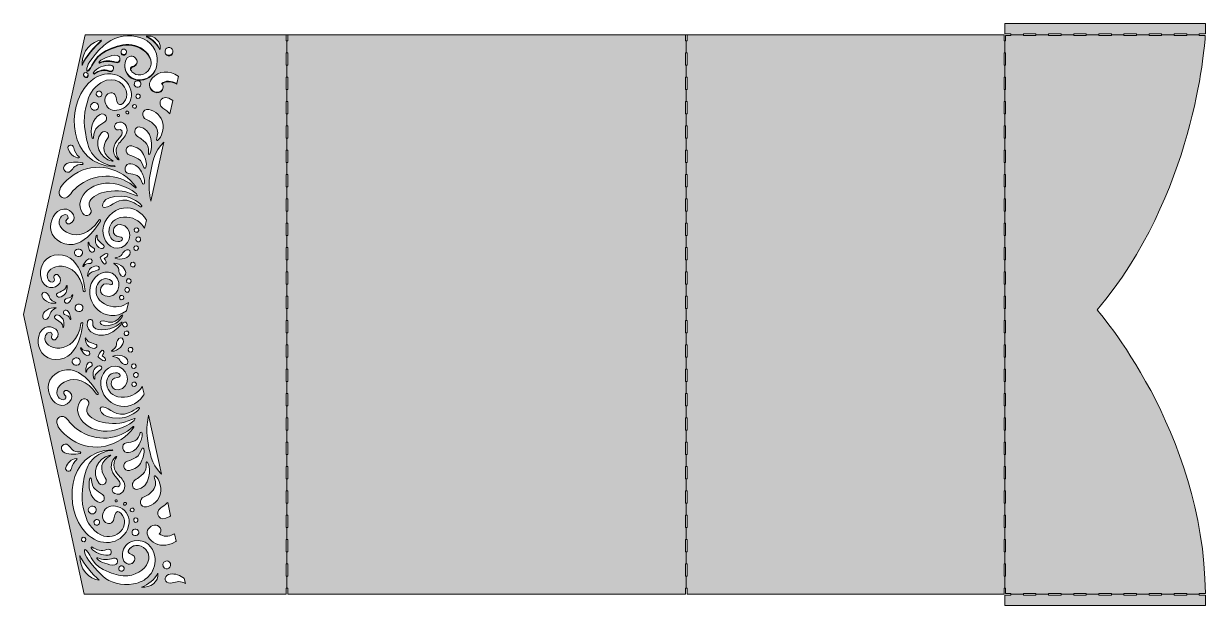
# Model space of a CAD drawing. Extents: x 20 to 980, y -845 to -373.
import ezdxf

# ---------------------------------------------------------------- set-up
doc = ezdxf.new("R2010")
doc.units = 0
doc.header["$MEASUREMENT"] = 0
doc.layers.add('Layer 1', color=7, linetype='Continuous', lineweight=0)

# ---------------------------------------------------------------- blocks, each defined once
blk = doc.blocks.new('Block_0')
at = {"layer": 'Layer 1', "true_color": 0xfed09d, "transparency": 33554687}
h = blk.add_hatch(color=41, dxfattribs=at)
h.dxf.hatch_style = 2
h.paths.add_polyline_path([(821.8, -381.85), (832, -381.85), (832, -381.24), (842.2, -381.24), (842.2, -381.85), (852.4, -381.85), (852.4, -381.24), (862.6, -381.24), (862.6, -381.85), (872.8, -381.85), (872.8, -381.24), (883, -381.24), (883, -381.85), (893.2, -381.85), (893.2, -381.24), (903.4, -381.24), (903.4, -381.85), (913.6, -381.85), (913.6, -381.24), (923.8, -381.24), (923.8, -381.85), (934, -381.85), (934, -381.24), (944.2, -381.24), (944.2, -381.85), (954.4, -381.85), (954.4, -381.24), (964.6, -381.24), (964.6, -381.85), (974.8, -381.85), (974.8, -381.24), (979.68, -381.24), (979.68, -372.85), (816.9, -372.85), (816.9, -381.24), (821.8, -381.24)])
h = blk.add_hatch(color=41, dxfattribs=at)
h.dxf.hatch_style = 2
edge = h.paths.add_edge_path()
edge.add_spline(control_points=[(150.58, -826.86), (146.46, -824.99), (143.48, -826.46), (139.34, -827.08), (134.79, -827.76), (133.58, -821.62), (137.84, -820.2), (141.69, -818.92), (146.05, -820.17), (149.65, -822.57), (150.02, -822.81), (150.38, -823.07), (150.73, -823.34), (150.73, -823.34), (151.61, -827.38), (151.61, -827.38), (151.26, -827.17), (150.92, -827.01), (150.58, -826.86)], knot_values=[0, 0, 0, 0, 1, 1, 1, 2, 2, 2, 3, 3, 3, 4, 4, 4, 5, 5, 5, 6, 6, 6, 6], degree=3, periodic=0)
edge = h.paths.add_edge_path()
edge.add_spline(control_points=[(135.72, -809.23), (138.4, -808.64), (140.6, -811.5), (139.1, -814.1), (138.31, -815.47), (136.24, -816.07), (134.67, -815.06), (132.35, -813.58), (132.92, -809.83), (135.72, -809.23)], knot_values=[0, 0, 0, 0, 1, 1, 1, 2, 2, 2, 3, 3, 3, 3], degree=3, periodic=0)
edge = h.paths.add_edge_path()
edge.add_spline(control_points=[(116, -830.5), (121.64, -828.3), (126.58, -824.41), (129.12, -818.97), (130.68, -826.1), (122.73, -831.02), (116, -830.5)], knot_values=[0, 0, 0, 0, 1, 1, 1, 2, 2, 2, 2], degree=3, periodic=0)
edge = h.paths.add_edge_path()
edge.add_spline(control_points=[(84.58, -821.54), (73.27, -810.88), (70.03, -804.39), (69.69, -801.6), (69.66, -801.32), (69.65, -801.07), (69.68, -800.86), (69.75, -799.85), (70.39, -799.69), (71.01, -800.31), (75.84, -805.18), (75.13, -812.67), (89.75, -818.33), (94.69, -820.24), (99.67, -821.56), (104.93, -821.11), (113.26, -820.4), (120.97, -814.45), (121.9, -807.79), (122, -807), (122.02, -806.2), (121.92, -805.39), (121.79, -804.3), (121.47, -803.2), (120.92, -802.12), (117.53, -795.38), (109.59, -795.22), (106.35, -799.18), (105.64, -800.07), (105.29, -800.75), (105.22, -801.31), (105.19, -801.46), (105.19, -801.6), (105.22, -801.74), (105.4, -802.87), (106.89, -803.42), (108.49, -804.21), (109.78, -804.84), (110.41, -805.82), (110.54, -806.85), (110.58, -807.13), (110.58, -807.42), (110.54, -807.7), (110.24, -810.32), (107.15, -812.91), (103.95, -811.33), (102.13, -810.44), (101, -808.44), (100.64, -806.07), (100.49, -805.1), (100.47, -804.07), (100.6, -803.02), (101.1, -798.58), (104.08, -793.91), (110.06, -792.83), (119.35, -791.15), (125.49, -797.64), (126.74, -805.52), (127.14, -808.01), (127.05, -810.64), (126.42, -813.21), (125.73, -816.02), (124.37, -818.73), (122.29, -821.06), (122.1, -821.28), (121.91, -821.48), (121.7, -821.69), (118.88, -824.59), (114.87, -826.82), (109.51, -827.81), (99.88, -829.58), (89.95, -826.6), (84.58, -821.54)], knot_values=[0, 0, 0, 0, 1, 1, 1, 2, 2, 2, 3, 3, 3, 4, 4, 4, 5, 5, 5, 6, 6, 6, 7, 7, 7, 8, 8, 8, 9, 9, 9, 10, 10, 10, 11, 11, 11, 12, 12, 12, 13, 13, 13, 14, 14, 14, 15, 15, 15, 16, 16, 16, 17, 17, 17, 18, 18, 18, 19, 19, 19, 20, 20, 20, 21, 21, 21, 22, 22, 22, 23, 23, 23, 24, 24, 24, 24], degree=3, periodic=0)
edge = h.paths.add_edge_path()
edge.add_spline(control_points=[(65.99, -804.8), (68.47, -811.45), (76.54, -820.04), (81.71, -824.85), (73.5, -824.15), (65.09, -815.05), (65.99, -804.8)], knot_values=[0, 0, 0, 0, 1, 1, 1, 2, 2, 2, 2], degree=3, periodic=0)
edge = h.paths.add_edge_path()
edge.add_spline(control_points=[(67.14, -792.14), (66.63, -789.78), (70.31, -788.98), (70.83, -791.34), (71.35, -793.71), (67.67, -794.51), (67.14, -792.14)], knot_values=[0, 0, 0, 0, 1, 1, 1, 2, 2, 2, 2], degree=3, periodic=0)
edge = h.paths.add_edge_path()
edge.add_spline(control_points=[(75.11, -798.56), (74.78, -798.11), (75.24, -797.4), (75.78, -797.76), (79.75, -800.36), (83.54, -801.58), (87.88, -799.76), (91.66, -798.17), (93.04, -804.27), (88.92, -804.5), (84, -804.77), (77.96, -802.61), (75.11, -798.56)], knot_values=[0, 0, 0, 0, 1, 1, 1, 2, 2, 2, 3, 3, 3, 4, 4, 4, 4], degree=3, periodic=0)
edge = h.paths.add_edge_path()
edge.add_spline(control_points=[(80.4, -806.57), (84.33, -808.76), (88.91, -808.21), (93.25, -807.02), (96.96, -806), (97.98, -811.4), (94.32, -812.41), (91.47, -813.18), (88.75, -811.74), (86.19, -810.95), (83.58, -810.15), (81.57, -809.17), (79.73, -807.09), (79.26, -806.58), (79.82, -806.24), (80.4, -806.57)], knot_values=[0, 0, 0, 0, 1, 1, 1, 2, 2, 2, 3, 3, 3, 4, 4, 4, 5, 5, 5, 5], degree=3, periodic=0)
edge = h.paths.add_edge_path()
edge.add_spline(control_points=[(100.2, -817.37), (97.63, -818.05), (96.27, -813.89), (99.27, -813.09), (101.85, -812.4), (103.19, -816.56), (100.2, -817.37)], knot_values=[0, 0, 0, 0, 1, 1, 1, 2, 2, 2, 2], degree=3, periodic=0)
edge = h.paths.add_edge_path()
edge.add_spline(control_points=[(80.48, -761.19), (74.18, -758.04), (72.14, -748.34), (74.11, -742.05), (74.31, -741.43), (75.11, -741.68), (75.15, -742.24), (75.76, -751.18), (79.84, -751.97), (84.28, -755.25), (87.98, -758), (84.49, -763.19), (80.48, -761.19)], knot_values=[0, 0, 0, 0, 1, 1, 1, 2, 2, 2, 3, 3, 3, 4, 4, 4, 4], degree=3, periodic=0)
edge = h.paths.add_edge_path()
edge.add_spline(control_points=[(74.23, -770.44), (71.92, -768.97), (72.38, -765.38), (75.28, -764.6), (76.81, -764.2), (78.69, -765.25), (79.09, -767.06), (79.68, -769.76), (76.64, -771.99), (74.23, -770.44)], knot_values=[0, 0, 0, 0, 1, 1, 1, 2, 2, 2, 3, 3, 3, 3], degree=3, periodic=0)
edge = h.paths.add_edge_path()
edge.add_spline(control_points=[(81.97, -777.3), (82.6, -780.22), (78.07, -781.24), (77.43, -778.3), (76.79, -775.37), (81.33, -774.38), (81.97, -777.3)], knot_values=[0, 0, 0, 0, 1, 1, 1, 2, 2, 2, 2], degree=3, periodic=0)
edge = h.paths.add_edge_path()
edge.add_spline(control_points=[(86.61, -741.6), (89.32, -745), (84.43, -749.58), (81.62, -746.21), (74.78, -738.01), (80.06, -725.52), (90.42, -723.15), (91.07, -723), (91.27, -723.55), (90.67, -723.85), (83.09, -727.72), (81.51, -735.19), (86.61, -741.6)], knot_values=[0, 0, 0, 0, 1, 1, 1, 2, 2, 2, 3, 3, 3, 4, 4, 4, 4], degree=3, periodic=0)
edge = h.paths.add_edge_path()
edge.add_spline(control_points=[(92.31, -718.79), (92.87, -718.77), (92.64, -719.32), (92.08, -719.35), (86.16, -719.6), (80.33, -722.54), (76.2, -726.74), (72.16, -730.85), (70.61, -735.72), (69.5, -741.24), (66.52, -755.94), (67.35, -763.66), (71.21, -774.76), (72.08, -777.26), (73.6, -779.81), (75.56, -782.08), (88.6, -797.22), (103.66, -785.77), (102.13, -776.18), (101.36, -771.29), (94.78, -763.72), (93.51, -774.99), (93.03, -779.17), (88.32, -780.04), (85.85, -777.05), (83.49, -774.21), (84.12, -770.08), (86.52, -767.23), (92.88, -759.63), (111.27, -768.61), (104.57, -783.48), (99.06, -795.69), (82.28, -798.52), (70.71, -786.22), (52.78, -767.17), (54.04, -720.27), (92.31, -718.79)], knot_values=[0, 0, 0, 0, 1, 1, 1, 2, 2, 2, 3, 3, 3, 4, 4, 4, 5, 5, 5, 6, 6, 6, 7, 7, 7, 8, 8, 8, 9, 9, 9, 10, 10, 10, 11, 11, 11, 12, 12, 12, 12], degree=3, periodic=0)
edge = h.paths.add_edge_path()
edge.add_spline(control_points=[(54.51, -733.27), (55.75, -729.39), (59, -726.44), (63.08, -725.87), (63.54, -725.81), (63.94, -726.39), (63.53, -726.72), (61.25, -728.61), (59.67, -731.22), (59.14, -734.13), (58.51, -737.6), (53.48, -736.48), (54.51, -733.27)], knot_values=[0, 0, 0, 0, 1, 1, 1, 2, 2, 2, 3, 3, 3, 4, 4, 4, 4], degree=3, periodic=0)
edge = h.paths.add_edge_path()
edge.add_spline(control_points=[(56.7, -715.29), (58.94, -717.55), (59.92, -720.79), (66.2, -720.61), (66.91, -720.6), (66.91, -721.62), (66.3, -721.79), (61.93, -723.02), (55.28, -722.8), (52.36, -720.47), (48.46, -717.32), (53.3, -711.84), (56.7, -715.29)], knot_values=[0, 0, 0, 0, 1, 1, 1, 2, 2, 2, 3, 3, 3, 4, 4, 4, 4], degree=3, periodic=0)
edge = h.paths.add_edge_path()
edge.add_spline(control_points=[(53.69, -692.33), (56.88, -694.22), (57.53, -697.85), (64.16, -702.51), (79.64, -713.36), (97.48, -710.66), (109.29, -700.06), (109.56, -699.82), (109.97, -700.16), (109.77, -700.46), (98.5, -716.68), (76.44, -721.9), (59.5, -710.77), (39.88, -697.88), (48.57, -689.3), (53.69, -692.33)], knot_values=[0, 0, 0, 0, 1, 1, 1, 2, 2, 2, 3, 3, 3, 4, 4, 4, 5, 5, 5, 5], degree=3, periodic=0)
edge = h.paths.add_edge_path()
edge.add_spline(control_points=[(40.56, -665.51), (42.46, -656.62), (53.52, -651.67), (61.7, -654.82), (70.13, -658.05), (76.09, -665.63), (80.82, -672.99), (81.4, -673.87), (79.94, -674.62), (79.38, -673.75), (64.1, -650.02), (41.38, -667.49), (48.51, -676.08), (49.4, -677.16), (50.87, -678.18), (52.3, -678.24), (54.39, -678.36), (55.42, -675.37), (53.73, -674.45), (51.59, -673.29), (53.31, -669.77), (55.55, -670.62), (63.3, -673.6), (57.98, -683.57), (50.96, -682.79), (43.34, -681.95), (39.11, -672.3), (40.56, -665.51)], knot_values=[0, 0, 0, 0, 1, 1, 1, 2, 2, 2, 3, 3, 3, 4, 4, 4, 5, 5, 5, 6, 6, 6, 7, 7, 7, 8, 8, 8, 9, 9, 9, 9], degree=3, periodic=0)
edge = h.paths.add_edge_path()
edge.add_spline(control_points=[(59.83, -647.95), (59.83, -647.95), (59.82, -647.96), (59.82, -647.96), (58.96, -644.04), (65.22, -642.58), (66.1, -646.59), (66.1, -646.59), (66.11, -646.58), (66.11, -646.58), (66.98, -650.58), (60.67, -651.87), (59.83, -647.95)], knot_values=[0, 0, 0, 0, 1, 1, 1, 2, 2, 2, 3, 3, 3, 4, 4, 4, 4], degree=3, periodic=0)
edge = h.paths.add_edge_path()
edge.add_spline(control_points=[(35, -640.04), (30.85, -634.47), (30.66, -623.94), (37.24, -619.99), (43.29, -616.37), (52.28, -623.19), (46.48, -629.13), (44.81, -630.86), (41.77, -628.36), (43.24, -626.41), (44.39, -624.88), (42.22, -622.59), (40.35, -623.57), (39.09, -624.23), (38.17, -625.77), (37.81, -627.12), (34.91, -637.89), (62.84, -644.29), (66.83, -616.34), (66.98, -615.31), (68.61, -615.38), (68.47, -616.43), (67.22, -625.09), (64.98, -634.47), (58.66, -640.93), (52.53, -647.21), (40.43, -647.34), (35, -640.04)], knot_values=[0, 0, 0, 0, 1, 1, 1, 2, 2, 2, 3, 3, 3, 4, 4, 4, 5, 5, 5, 6, 6, 6, 7, 7, 7, 8, 8, 8, 9, 9, 9, 9], degree=3, periodic=0)
edge = h.paths.add_edge_path()
edge.add_spline(control_points=[(56.15, -599.78), (53.34, -600.81), (52.47, -596.99), (54.48, -596.26), (56.75, -595.43), (58.13, -596.41), (59.83, -593.13), (59.95, -592.91), (60.38, -592.94), (60.32, -593.24), (60.07, -594.45), (59.6, -595.62), (58.94, -596.67), (58.14, -597.96), (57.69, -599.22), (56.15, -599.78)], knot_values=[0, 0, 0, 0, 1, 1, 1, 2, 2, 2, 3, 3, 3, 4, 4, 4, 5, 5, 5, 5], degree=3, periodic=0)
edge = h.paths.add_edge_path()
edge.add_spline(control_points=[(55.64, -605.82), (57.06, -606.65), (57.29, -607.96), (57.86, -609.38), (58.32, -610.52), (58.58, -611.75), (58.62, -612.98), (58.63, -613.29), (58.21, -613.24), (58.13, -613), (57.01, -609.48), (55.49, -610.23), (53.39, -609.02), (51.54, -607.93), (53.05, -604.33), (55.64, -605.82)], knot_values=[0, 0, 0, 0, 1, 1, 1, 2, 2, 2, 3, 3, 3, 4, 4, 4, 5, 5, 5, 5], degree=3, periodic=0)
edge = h.paths.add_edge_path()
edge.add_spline(control_points=[(48.3, -591.42), (52.48, -589.72), (54.49, -588.56), (54.96, -585.8), (55.03, -585.37), (55.65, -585.42), (55.64, -585.86), (55.54, -590.01), (54.91, -592.88), (50.64, -594.63), (47.57, -595.88), (45.23, -592.67), (48.3, -591.42)], knot_values=[0, 0, 0, 0, 1, 1, 1, 2, 2, 2, 3, 3, 3, 4, 4, 4, 4], degree=3, periodic=0)
edge = h.paths.add_edge_path()
edge.add_spline(control_points=[(49.32, -609.96), (53.23, -612.41), (53.37, -615.34), (52.76, -619.45), (52.7, -619.89), (52.07, -619.83), (52.07, -619.39), (52.08, -616.6), (50.3, -615.1), (46.47, -612.72), (43.66, -610.95), (46.51, -608.2), (49.32, -609.96)], knot_values=[0, 0, 0, 0, 1, 1, 1, 2, 2, 2, 3, 3, 3, 4, 4, 4, 4], degree=3, periodic=0)
edge = h.paths.add_edge_path()
edge.add_spline(control_points=[(35.19, -592.83), (35.39, -590.27), (38.22, -590.22), (39.8, -592.17), (40.93, -593.57), (41.1, -594.89), (41.96, -596.42), (43.29, -598.82), (47.97, -599.35), (46.43, -599.7), (41.61, -600.78), (34.87, -597.26), (35.19, -592.83)], knot_values=[0, 0, 0, 0, 1, 1, 1, 2, 2, 2, 3, 3, 3, 4, 4, 4, 4], degree=3, periodic=0)
edge = h.paths.add_edge_path()
edge.add_spline(control_points=[(46.54, -603.62), (48.11, -603.87), (43.47, -604.69), (42.28, -607.15), (41.51, -608.75), (41.42, -610.07), (40.39, -611.53), (38.93, -613.58), (36.09, -613.7), (35.75, -611.16), (35.15, -606.75), (41.67, -602.83), (46.54, -603.62)], knot_values=[0, 0, 0, 0, 1, 1, 1, 2, 2, 2, 3, 3, 3, 4, 4, 4, 4], degree=3, periodic=0)
edge = h.paths.add_edge_path()
edge.add_spline(control_points=[(68.47, -603.89), (68.12, -607.87), (61.71, -607.42), (62.06, -603.34), (62.06, -603.34), (62.06, -603.33), (62.06, -603.33), (62.41, -599.26), (68.8, -599.89), (68.46, -603.89), (68.46, -603.89), (68.47, -603.89), (68.47, -603.89)], knot_values=[0, 0, 0, 0, 1, 1, 1, 2, 2, 2, 3, 3, 3, 4, 4, 4, 4], degree=3, periodic=0)
edge = h.paths.add_edge_path()
edge.add_spline(control_points=[(36.85, -566.11), (42.29, -558.83), (54.39, -558.96), (60.52, -565.22), (66.83, -571.69), (69.09, -581.07), (70.32, -589.73), (70.48, -590.77), (68.84, -590.85), (68.7, -589.82), (64.7, -561.86), (36.77, -568.27), (39.67, -579.03), (40.03, -580.39), (40.94, -581.93), (42.22, -582.6), (44.08, -583.57), (46.25, -581.29), (45.1, -579.75), (43.63, -577.79), (46.67, -575.3), (48.34, -577.02), (54.14, -582.97), (45.16, -589.8), (39.1, -586.17), (32.51, -582.22), (32.71, -571.68), (36.85, -566.11)], knot_values=[0, 0, 0, 0, 1, 1, 1, 2, 2, 2, 3, 3, 3, 4, 4, 4, 5, 5, 5, 6, 6, 6, 7, 7, 7, 8, 8, 8, 9, 9, 9, 9], degree=3, periodic=0)
edge = h.paths.add_edge_path()
edge.add_spline(control_points=[(67.96, -559.58), (67.08, -563.58), (60.82, -562.11), (61.67, -558.21), (61.67, -558.21), (61.68, -558.21), (61.68, -558.21), (62.54, -554.28), (68.83, -555.58), (67.96, -559.58)], knot_values=[0, 0, 0, 0, 1, 1, 1, 2, 2, 2, 3, 3, 3, 3], degree=3, periodic=0)
edge = h.paths.add_edge_path()
edge.add_spline(control_points=[(52.83, -523.37), (59.84, -522.59), (65.16, -532.55), (57.41, -535.53), (55.17, -536.39), (53.45, -532.86), (55.59, -531.7), (57.29, -530.78), (56.26, -527.81), (54.17, -527.91), (52.74, -527.99), (51.26, -529), (50.37, -530.08), (43.25, -538.65), (65.96, -556.14), (81.24, -532.4), (81.8, -531.52), (83.26, -532.28), (82.69, -533.16), (77.95, -540.52), (71.99, -548.1), (63.56, -551.34), (55.38, -554.48), (44.32, -549.54), (42.42, -540.65), (40.98, -533.86), (45.19, -524.2), (52.83, -523.37)], knot_values=[0, 0, 0, 0, 1, 1, 1, 2, 2, 2, 3, 3, 3, 4, 4, 4, 5, 5, 5, 6, 6, 6, 7, 7, 7, 8, 8, 8, 9, 9, 9, 9], degree=3, periodic=0)
edge = h.paths.add_edge_path()
edge.add_spline(control_points=[(61.36, -495.38), (78.3, -484.27), (100.36, -489.49), (111.63, -505.71), (111.83, -506), (111.42, -506.34), (111.16, -506.11), (99.33, -495.5), (81.5, -492.8), (66.02, -503.64), (59.39, -508.3), (58.74, -511.95), (55.55, -513.83), (50.43, -516.86), (41.74, -508.28), (61.36, -495.38)], knot_values=[0, 0, 0, 0, 1, 1, 1, 2, 2, 2, 3, 3, 3, 4, 4, 4, 5, 5, 5, 5], degree=3, periodic=0)
edge = h.paths.add_edge_path()
edge.add_spline(control_points=[(54.22, -487.33), (57.14, -485), (63.79, -484.78), (68.16, -486), (68.77, -486.17), (68.78, -487.2), (68.07, -487.18), (61.79, -487), (60.8, -490.25), (58.56, -492.5), (55.16, -495.94), (50.32, -490.47), (54.22, -487.33)], knot_values=[0, 0, 0, 0, 1, 1, 1, 2, 2, 2, 3, 3, 3, 4, 4, 4, 4], degree=3, periodic=0)
edge = h.paths.add_edge_path()
edge.add_spline(control_points=[(61, -473.66), (61.53, -476.58), (63.12, -479.18), (65.39, -481.06), (67.43, -482.76), (58.82, -482.17), (56.36, -474.53), (55.34, -471.32), (60.37, -470.2), (61, -473.66)], knot_values=[0, 0, 0, 0, 1, 1, 1, 2, 2, 2, 3, 3, 3, 3], degree=3, periodic=0)
edge = h.paths.add_edge_path()
edge.add_spline(control_points=[(83.49, -461.58), (86.3, -458.21), (91.18, -462.79), (88.48, -466.18), (83.37, -472.59), (84.96, -480.07), (92.54, -483.94), (93.13, -484.24), (92.94, -484.8), (92.28, -484.64), (81.93, -482.28), (76.64, -469.78), (83.49, -461.58)], knot_values=[0, 0, 0, 0, 1, 1, 1, 2, 2, 2, 3, 3, 3, 4, 4, 4, 4], degree=3, periodic=0)
edge = h.paths.add_edge_path()
edge.add_spline(control_points=[(82.33, -446.61), (86.35, -444.6), (89.84, -449.79), (86.13, -452.54), (81.7, -455.83), (77.62, -456.61), (77.01, -465.54), (76.97, -466.1), (76.17, -466.36), (75.97, -465.74), (74, -459.46), (76.04, -449.76), (82.33, -446.61)], knot_values=[0, 0, 0, 0, 1, 1, 1, 2, 2, 2, 3, 3, 3, 4, 4, 4, 4], degree=3, periodic=0)
edge = h.paths.add_edge_path()
edge.add_spline(control_points=[(79.29, -429.5), (79.93, -426.56), (84.47, -427.57), (83.83, -430.49), (83.19, -433.41), (78.65, -432.42), (79.29, -429.5)], knot_values=[0, 0, 0, 0, 1, 1, 1, 2, 2, 2, 2], degree=3, periodic=0)
edge = h.paths.add_edge_path()
edge.add_spline(control_points=[(80.95, -440.74), (80.55, -442.55), (78.67, -443.59), (77.13, -443.18), (74.24, -442.41), (73.78, -438.83), (76.09, -437.36), (78.5, -435.8), (81.54, -438.04), (80.95, -440.74)], knot_values=[0, 0, 0, 0, 1, 1, 1, 2, 2, 2, 3, 3, 3, 3], degree=3, periodic=0)
edge = h.paths.add_edge_path()
edge.add_spline(control_points=[(72.57, -421.56), (85.76, -407.56), (104.08, -413.85), (107.36, -426.98), (110.8, -440.73), (94.15, -447.46), (88.38, -440.57), (85.98, -437.71), (85.34, -433.58), (87.71, -430.74), (90.18, -427.76), (94.9, -428.61), (95.37, -432.81), (96.56, -443.35), (102.3, -437.31), (103.7, -432.9), (106.04, -425.55), (97.63, -416.1), (87.64, -418.84), (81.07, -420.65), (75.18, -426.97), (73.07, -433.04), (69.21, -444.13), (68.38, -451.85), (71.36, -466.55), (72.48, -472.08), (74.02, -476.94), (78.05, -481.05), (82.19, -485.26), (88.02, -488.18), (93.94, -488.43), (94.5, -488.46), (94.73, -489.01), (94.17, -488.99), (55.91, -487.51), (54.64, -440.63), (72.57, -421.56)], knot_values=[0, 0, 0, 0, 1, 1, 1, 2, 2, 2, 3, 3, 3, 4, 4, 4, 5, 5, 5, 6, 6, 6, 7, 7, 7, 8, 8, 8, 9, 9, 9, 10, 10, 10, 11, 11, 11, 12, 12, 12, 12], degree=3, periodic=0)
edge = h.paths.add_edge_path()
edge.add_spline(control_points=[(83.58, -386.22), (83.38, -386.4), (83.18, -386.59), (82.99, -386.78), (83.18, -386.75), (83.38, -386.73), (83.58, -386.71), (78.41, -391.51), (70.34, -400.09), (67.85, -406.74), (67.8, -406.16), (67.77, -405.58), (67.79, -405.01), (67.63, -395.28), (75.69, -386.88), (83.58, -386.22)], knot_values=[0, 0, 0, 0, 1, 1, 1, 2, 2, 2, 3, 3, 3, 4, 4, 4, 5, 5, 5, 5], degree=3, periodic=0)
edge = h.paths.add_edge_path()
edge.add_spline(control_points=[(72.69, -415.28), (72.18, -417.57), (68.74, -416.9), (68.97, -414.71), (68.97, -414.71), (68.97, -414.7), (68.97, -414.7), (68.94, -414.49), (68.95, -414.25), (69.01, -414.01), (69.51, -411.71), (72.98, -412.39), (72.73, -414.61), (72.73, -414.61), (72.73, -414.63), (72.73, -414.63), (72.75, -414.83), (72.74, -415.05), (72.69, -415.28)], knot_values=[0, 0, 0, 0, 1, 1, 1, 2, 2, 2, 3, 3, 3, 4, 4, 4, 5, 5, 5, 6, 6, 6, 6], degree=3, periodic=0)
edge = h.paths.add_edge_path()
edge.add_spline(control_points=[(82.25, -404.97), (81.71, -405.27), (81.18, -405), (81.51, -404.53), (81.37, -404.42), (81.35, -404.22), (81.58, -403.97), (83.44, -401.9), (85.43, -400.93), (88.05, -400.12), (90.62, -399.32), (93.33, -397.87), (96.18, -398.66), (97.87, -399.12), (98.56, -400.52), (98.46, -401.79), (98.58, -403.45), (97.33, -405.13), (95.12, -404.52), (90.77, -403.33), (86.19, -402.77), (82.25, -404.97)], knot_values=[0, 0, 0, 0, 1, 1, 1, 2, 2, 2, 3, 3, 3, 4, 4, 4, 5, 5, 5, 6, 6, 6, 7, 7, 7, 7], degree=3, periodic=0)
edge = h.paths.add_edge_path()
edge.add_spline(control_points=[(76.97, -412.49), (79.82, -408.46), (85.85, -406.29), (90.78, -406.56), (92.65, -406.67), (93.39, -407.99), (93.29, -409.24), (93.29, -409.24), (93.29, -409.25), (93.29, -409.25), (93.42, -410.9), (92.01, -412.72), (89.74, -411.77), (85.37, -409.94), (81.57, -411.19), (77.65, -413.77), (77.15, -414.09), (76.72, -413.53), (76.91, -413.08), (76.83, -412.9), (76.84, -412.68), (76.97, -412.49)], knot_values=[0, 0, 0, 0, 1, 1, 1, 2, 2, 2, 3, 3, 3, 4, 4, 4, 5, 5, 5, 6, 6, 6, 7, 7, 7, 7], degree=3, periodic=0)
edge = h.paths.add_edge_path()
edge.add_spline(control_points=[(101.13, -398.45), (99.8, -398.1), (99.33, -397.1), (99.44, -396.14), (99.44, -396.14), (99.44, -396.13), (99.44, -396.13), (99.3, -394.77), (100.44, -393.27), (102.07, -393.7), (103.39, -394.05), (103.86, -395.07), (103.76, -396.02), (103.9, -397.38), (102.76, -398.89), (101.13, -398.45)], knot_values=[0, 0, 0, 0, 1, 1, 1, 2, 2, 2, 3, 3, 3, 4, 4, 4, 5, 5, 5, 5], degree=3, periodic=0)
edge = h.paths.add_edge_path()
edge.add_spline(control_points=[(128.68, -400.84), (128.75, -401.63), (128.78, -402.39), (128.77, -403.13), (128.77, -403.13), (128.77, -403.18), (128.77, -403.18), (128.96, -420.64), (108.26, -423.46), (103.47, -412.15), (102.78, -410.5), (102.38, -408.55), (102.42, -406.69), (102.42, -406.69), (102.42, -406.62), (102.42, -406.62), (102.36, -403.58), (103.42, -400.7), (106.17, -399.61), (109.25, -398.38), (112.12, -400.87), (112.41, -403.4), (112.43, -403.64), (112.44, -403.86), (112.41, -404.07), (112.41, -404.07), (112.41, -404.1), (112.41, -404.1), (112.64, -407.82), (107.42, -407.62), (107.07, -409.79), (107.07, -409.8), (107.07, -409.8), (107.07, -409.81), (107.16, -410.36), (107.51, -411.04), (108.22, -411.91), (111.45, -415.88), (119.43, -415.76), (122.81, -408.92), (123.5, -407.54), (123.82, -406.16), (123.84, -404.82), (123.84, -404.82), (123.84, -404.77), (123.84, -404.77), (123.64, -398.3), (116.77, -392.62), (110.52, -391.05), (103.99, -389.42), (97.85, -390.81), (91.61, -393.22), (76.99, -398.87), (77.7, -406.35), (72.87, -411.21), (72.17, -411.92), (71.43, -411.61), (71.53, -410.21), (71.53, -410.21), (71.53, -410.17), (71.53, -410.17), (71.37, -407.92), (73.93, -401.6), (85.33, -390.6), (98.96, -377.46), (126.83, -380.68), (128.68, -400.84)], knot_values=[0, 0, 0, 0, 1, 1, 1, 2, 2, 2, 3, 3, 3, 4, 4, 4, 5, 5, 5, 6, 6, 6, 7, 7, 7, 8, 8, 8, 9, 9, 9, 10, 10, 10, 11, 11, 11, 12, 12, 12, 13, 13, 13, 14, 14, 14, 15, 15, 15, 16, 16, 16, 17, 17, 17, 18, 18, 18, 19, 19, 19, 20, 20, 20, 21, 21, 21, 22, 22, 22, 22], degree=3, periodic=0)
edge = h.paths.add_edge_path()
edge.add_spline(control_points=[(119.86, -383.06), (119.86, -383.06), (123.82, -383.06), (123.82, -383.06), (127.9, -384.56), (131.22, -387.8), (131.17, -392.03), (131.17, -392.03), (131.17, -392.1), (131.17, -392.1), (131.19, -392.77), (131.13, -393.48), (130.97, -394.21), (128.74, -389.43), (124.66, -385.84), (119.86, -383.56), (119.86, -383.56), (120.84, -383.56), (120.84, -383.56), (120.52, -383.39), (120.19, -383.21), (119.86, -383.06)], knot_values=[0, 0, 0, 0, 1, 1, 1, 2, 2, 2, 3, 3, 3, 4, 4, 4, 5, 5, 5, 6, 6, 6, 7, 7, 7, 7], degree=3, periodic=0)
edge = h.paths.add_edge_path()
edge.add_spline(control_points=[(136.53, -392.73), (138.09, -391.72), (140.17, -392.33), (140.96, -393.7), (141.34, -394.36), (141.49, -395.05), (141.44, -395.68), (141.44, -395.68), (141.44, -395.71), (141.44, -395.71), (141.58, -397.76), (139.73, -399.51), (137.58, -399.04), (135.91, -398.68), (135.03, -397.2), (135.1, -395.75), (135.1, -395.75), (135.1, -395.73), (135.1, -395.73), (135.1, -395.73), (135.1, -395.73), (135.1, -395.72), (135.1, -395.71), (135.1, -395.71), (135.1, -395.7), (135.01, -394.59), (135.46, -393.42), (136.53, -392.73)], knot_values=[0, 0, 0, 0, 1, 1, 1, 2, 2, 2, 3, 3, 3, 4, 4, 4, 5, 5, 5, 6, 6, 6, 7, 7, 7, 8, 8, 8, 9, 9, 9, 9], degree=3, periodic=0)
edge = h.paths.add_edge_path()
edge.add_spline(control_points=[(121.7, -782.94), (124, -779.84), (128.92, -778.62), (131.08, -782.37), (132.15, -784.22), (131.65, -786.05), (130.43, -787.23), (133.42, -789.63), (137.84, -789.51), (142.05, -787.49), (142.31, -787.36), (142.56, -787.23), (142.81, -787.1), (142.81, -787.1), (144.14, -793.12), (144.14, -793.12), (143.88, -793.29), (143.63, -793.43), (143.38, -793.59), (129.66, -802.07), (116.76, -789.59), (121.7, -782.94)], knot_values=[0, 0, 0, 0, 1, 1, 1, 2, 2, 2, 3, 3, 3, 4, 4, 4, 5, 5, 5, 6, 6, 6, 7, 7, 7, 7], degree=3, periodic=0)
edge = h.paths.add_edge_path()
edge.add_spline(control_points=[(118.19, -757.07), (121.23, -755.97), (123.44, -754.14), (125.42, -751.6), (128.34, -747.85), (127.33, -744.8), (126.21, -740.67), (126.08, -740.18), (126.74, -739.66), (127.17, -740.01), (130.77, -743.01), (132.2, -749.58), (131.49, -754.08), (130.61, -759.68), (125.29, -764.1), (119.96, -765.19), (114.55, -766.29), (113.32, -758.83), (118.19, -757.07)], knot_values=[0, 0, 0, 0, 1, 1, 1, 2, 2, 2, 3, 3, 3, 4, 4, 4, 5, 5, 5, 6, 6, 6, 6], degree=3, periodic=0)
edge = h.paths.add_edge_path()
edge.add_spline(control_points=[(112.13, -751.06), (108.45, -751.36), (107.87, -746.52), (109.74, -744.41), (110.86, -743.12), (112.43, -742.54), (113.76, -741.52), (119.94, -736.77), (119.7, -735.33), (119.88, -729.13), (119.89, -728.6), (120.57, -728.54), (120.82, -728.93), (124.02, -733.97), (123.09, -750.2), (112.13, -751.06)], knot_values=[0, 0, 0, 0, 1, 1, 1, 2, 2, 2, 3, 3, 3, 4, 4, 4, 5, 5, 5, 5], degree=3, periodic=0)
edge = h.paths.add_edge_path()
edge.add_spline(control_points=[(113.72, -785.43), (114.37, -788.85), (109.06, -789.98), (108.31, -786.53), (107.55, -783.05), (113.04, -781.84), (113.72, -785.43)], knot_values=[0, 0, 0, 0, 1, 1, 1, 2, 2, 2, 2], degree=3, periodic=0)
edge = h.paths.add_edge_path()
edge.add_spline(control_points=[(111.03, -774.21), (113.04, -773.77), (113.88, -776.43), (112.39, -777.52), (111.7, -778.01), (110.72, -777.94), (110.06, -777.05), (109.05, -775.65), (110.09, -774.41), (111.03, -774.21)], knot_values=[0, 0, 0, 0, 1, 1, 1, 2, 2, 2, 3, 3, 3, 3], degree=3, periodic=0)
edge = h.paths.add_edge_path()
edge.add_spline(control_points=[(109.94, -767.4), (110.38, -769.41), (107.25, -770.09), (106.81, -768.08), (106.37, -766.07), (109.5, -765.39), (109.94, -767.4)], knot_values=[0, 0, 0, 0, 1, 1, 1, 2, 2, 2, 2], degree=3, periodic=0)
edge = h.paths.add_edge_path()
edge.add_spline(control_points=[(104.53, -728.24), (107.11, -727.69), (109.21, -726.29), (111.49, -725.06), (114.15, -723.62), (115.08, -720.75), (116.13, -718.06), (116.44, -717.26), (117.53, -717.32), (117.76, -718.14), (118.78, -721.77), (117.26, -725.32), (115.79, -728.68), (114.08, -732.6), (110.16, -734.75), (106.15, -735.68), (101.37, -736.77), (99.75, -729.26), (104.53, -728.24)], knot_values=[0, 0, 0, 0, 1, 1, 1, 2, 2, 2, 3, 3, 3, 4, 4, 4, 5, 5, 5, 6, 6, 6, 6], degree=3, periodic=0)
edge = h.paths.add_edge_path()
edge.add_spline(control_points=[(103.72, -762.52), (104.05, -764.02), (101.72, -764.53), (101.4, -763.04), (101.07, -761.53), (103.4, -761.03), (103.72, -762.52)], knot_values=[0, 0, 0, 0, 1, 1, 1, 2, 2, 2, 2], degree=3, periodic=0)
edge = h.paths.add_edge_path()
edge.add_spline(control_points=[(114.87, -705.22), (115.08, -704.42), (116.48, -704.42), (116.56, -705.3), (116.87, -709.01), (115.64, -711.3), (114.11, -714.62), (112.34, -718.43), (109.61, -720.31), (105.51, -721.19), (100.35, -722.29), (98.75, -713.86), (103.8, -713.33), (106, -713.1), (108.46, -712.37), (110.51, -711.54), (112.82, -710.6), (114.24, -707.57), (114.87, -705.22)], knot_values=[0, 0, 0, 0, 1, 1, 1, 2, 2, 2, 3, 3, 3, 4, 4, 4, 5, 5, 5, 6, 6, 6, 6], degree=3, periodic=0)
edge = h.paths.add_edge_path()
edge.add_spline(control_points=[(84.16, -684.06), (91.21, -684.79), (94.54, -693.3), (106.31, -688.7), (108.92, -687.68), (110.86, -685.68), (113.37, -684.6), (113.89, -684.36), (114.78, -684.9), (114.39, -685.45), (111.38, -689.67), (103.54, -693.13), (98.12, -693.25), (80.87, -693.65), (80.95, -683.73), (84.16, -684.06)], knot_values=[0, 0, 0, 0, 1, 1, 1, 2, 2, 2, 3, 3, 3, 4, 4, 4, 5, 5, 5, 5], degree=3, periodic=0)
edge = h.paths.add_edge_path()
edge.add_spline(control_points=[(73.35, -563.87), (76.27, -563.2), (76.65, -567.1), (74.56, -567.58), (72.19, -568.11), (70.97, -566.95), (68.84, -569.98), (68.7, -570.18), (68.28, -570.09), (68.38, -569.81), (68.78, -568.65), (69.41, -567.54), (70.18, -566.6), (71.14, -565.42), (71.75, -564.23), (73.35, -563.87)], knot_values=[0, 0, 0, 0, 1, 1, 1, 2, 2, 2, 3, 3, 3, 4, 4, 4, 5, 5, 5, 5], degree=3, periodic=0)
edge = h.paths.add_edge_path()
edge.add_spline(control_points=[(74.66, -557.94), (73.35, -556.94), (73.29, -555.6), (72.91, -554.13), (72.6, -552.94), (72.49, -551.68), (72.62, -550.46), (72.64, -550.15), (73.06, -550.25), (73.11, -550.5), (73.77, -554.14), (75.37, -553.6), (77.3, -555.07), (78.99, -556.38), (77.03, -559.75), (74.66, -557.94)], knot_values=[0, 0, 0, 0, 1, 1, 1, 2, 2, 2, 3, 3, 3, 4, 4, 4, 5, 5, 5, 5], degree=3, periodic=0)
edge = h.paths.add_edge_path()
edge.add_spline(control_points=[(80.06, -573.16), (75.69, -574.31), (73.55, -575.2), (72.74, -577.87), (72.61, -578.29), (71.99, -578.16), (72.06, -577.72), (72.71, -573.63), (73.69, -570.86), (78.16, -569.68), (81.36, -568.84), (83.27, -572.32), (80.06, -573.16)], knot_values=[0, 0, 0, 0, 1, 1, 1, 2, 2, 2, 3, 3, 3, 4, 4, 4, 4], degree=3, periodic=0)
edge = h.paths.add_edge_path()
edge.add_spline(control_points=[(99.98, -512.9), (105.39, -513.03), (113.24, -516.49), (116.25, -520.7), (116.65, -521.26), (115.76, -521.8), (115.22, -521.57), (112.72, -520.47), (110.78, -518.47), (108.17, -517.45), (96.4, -512.86), (93.07, -521.37), (86.02, -522.1), (82.82, -522.43), (82.73, -512.5), (99.98, -512.9)], knot_values=[0, 0, 0, 0, 1, 1, 1, 2, 2, 2, 3, 3, 3, 4, 4, 4, 5, 5, 5, 5], degree=3, periodic=0)
edge = h.paths.add_edge_path()
edge.add_spline(control_points=[(107.38, -486.6), (111.48, -487.48), (114.2, -489.37), (115.97, -493.17), (117.5, -496.49), (118.74, -498.78), (118.42, -502.48), (118.34, -503.36), (116.94, -503.36), (116.73, -502.57), (116.1, -500.22), (114.67, -497.19), (112.37, -496.24), (110.32, -495.41), (107.86, -494.7), (105.66, -494.47), (100.61, -493.93), (102.21, -485.5), (107.38, -486.6)], knot_values=[0, 0, 0, 0, 1, 1, 1, 2, 2, 2, 3, 3, 3, 4, 4, 4, 5, 5, 5, 6, 6, 6, 6], degree=3, periodic=0)
edge = h.paths.add_edge_path()
edge.add_spline(control_points=[(105.59, -445.27), (105.26, -446.77), (102.93, -446.27), (103.26, -444.76), (103.59, -443.25), (105.91, -443.76), (105.59, -445.27)], knot_values=[0, 0, 0, 0, 1, 1, 1, 2, 2, 2, 2], degree=3, periodic=0)
edge = h.paths.add_edge_path()
edge.add_spline(control_points=[(117.65, -479.11), (119.12, -482.48), (120.64, -486.02), (119.62, -489.66), (119.39, -490.48), (118.3, -490.53), (117.98, -489.74), (116.94, -487.05), (116.02, -484.18), (113.35, -482.74), (111.07, -481.49), (108.98, -480.1), (106.39, -479.55), (101.61, -478.54), (103.23, -471.02), (108.01, -472.12), (112.02, -473.03), (115.94, -475.2), (117.65, -479.11)], knot_values=[0, 0, 0, 0, 1, 1, 1, 2, 2, 2, 3, 3, 3, 4, 4, 4, 5, 5, 5, 6, 6, 6, 6], degree=3, periodic=0)
edge = h.paths.add_edge_path()
edge.add_spline(control_points=[(111.8, -440.39), (111.36, -442.41), (108.23, -441.73), (108.67, -439.71), (109.12, -437.7), (112.24, -438.38), (111.8, -440.39)], knot_values=[0, 0, 0, 0, 1, 1, 1, 2, 2, 2, 2], degree=3, periodic=0)
edge = h.paths.add_edge_path()
edge.add_spline(control_points=[(115.58, -422.36), (114.89, -425.96), (109.41, -424.75), (110.17, -421.27), (110.92, -417.82), (116.23, -418.95), (115.58, -422.36)], knot_values=[0, 0, 0, 0, 1, 1, 1, 2, 2, 2, 2], degree=3, periodic=0)
edge = h.paths.add_edge_path()
edge.add_spline(control_points=[(111.92, -430.75), (112.58, -429.86), (113.57, -429.78), (114.25, -430.27), (115.74, -431.36), (114.9, -434.03), (112.89, -433.59), (111.95, -433.39), (110.9, -432.14), (111.92, -430.75)], knot_values=[0, 0, 0, 0, 1, 1, 1, 2, 2, 2, 3, 3, 3, 3], degree=3, periodic=0)
edge = h.paths.add_edge_path()
edge.add_spline(control_points=[(104.08, -529.92), (88.2, -528.53), (85.67, -546.97), (94.9, -549.53), (100.4, -551.04), (102.42, -546.1), (98.22, -546.02), (90.98, -545.89), (91.7, -535.22), (99.03, -536.08), (109.38, -537.29), (108.11, -551.66), (99.66, -554.64), (90.85, -557.75), (84.2, -548.49), (84.71, -540.56), (85.29, -531.57), (92.54, -523.75), (101.5, -522.58), (109.38, -521.55), (116.08, -525.9), (119.95, -532.31), (119.95, -532.31), (118.48, -539.05), (118.48, -539.05), (115.93, -534.21), (110.94, -530.53), (104.08, -529.92)], knot_values=[0, 0, 0, 0, 1, 1, 1, 2, 2, 2, 3, 3, 3, 4, 4, 4, 5, 5, 5, 6, 6, 6, 7, 7, 7, 8, 8, 8, 9, 9, 9, 9], degree=3, periodic=0)
edge = h.paths.add_edge_path()
edge.add_spline(control_points=[(97.8, -651.51), (106.25, -654.5), (107.52, -668.87), (97.17, -670.08), (89.84, -670.93), (89.12, -660.26), (96.37, -660.13), (100.56, -660.05), (98.54, -655.11), (93.03, -656.63), (83.8, -659.18), (86.34, -677.63), (102.22, -676.24), (108.69, -675.67), (113.49, -672.36), (116.16, -667.93), (116.32, -667.66), (116.47, -667.39), (116.62, -667.11), (116.62, -667.11), (118.09, -673.84), (118.09, -673.84), (117.93, -674.1), (117.76, -674.34), (117.6, -674.59), (106.57, -691.55), (83.95, -682.63), (82.85, -665.59), (82.34, -657.66), (88.99, -648.41), (97.8, -651.51)], knot_values=[0, 0, 0, 0, 1, 1, 1, 2, 2, 2, 3, 3, 3, 4, 4, 4, 5, 5, 5, 6, 6, 6, 7, 7, 7, 8, 8, 8, 9, 9, 9, 10, 10, 10, 10], degree=3, periodic=0)
edge = h.paths.add_edge_path()
edge.add_spline(control_points=[(76.48, -615.8), (75, -621.83), (84.68, -623.23), (93.7, -619.45), (96.09, -618.44), (97.82, -616.64), (99.89, -615.17), (100.81, -614.51), (100.01, -618.14), (92.78, -623.04), (83.13, -629.59), (69.36, -624.01), (72.22, -614.63), (73.05, -611.9), (77.16, -613.04), (76.48, -615.8)], knot_values=[0, 0, 0, 0, 1, 1, 1, 2, 2, 2, 3, 3, 3, 4, 4, 4, 5, 5, 5, 5], degree=3, periodic=0)
edge = h.paths.add_edge_path()
edge.add_spline(control_points=[(101.72, -595.7), (101.21, -598.07), (97.53, -597.26), (98.04, -594.89), (98.56, -592.51), (102.25, -593.32), (101.72, -595.7)], knot_values=[0, 0, 0, 0, 1, 1, 1, 2, 2, 2, 2], degree=3, periodic=0)
edge = h.paths.add_edge_path()
edge.add_spline(control_points=[(102.95, -576.62), (102.14, -579.06), (99.37, -578.41), (98.32, -576.13), (97.57, -574.51), (97.72, -573.19), (97.26, -571.49), (96.55, -568.84), (92.14, -567.18), (93.72, -567.22), (98.65, -567.34), (104.35, -572.4), (102.95, -576.62)], knot_values=[0, 0, 0, 0, 1, 1, 1, 2, 2, 2, 3, 3, 3, 4, 4, 4, 4], degree=3, periodic=0)
edge = h.paths.add_edge_path()
edge.add_spline(control_points=[(106.87, -558.71), (106.38, -563.12), (99.09, -565.35), (94.57, -563.39), (93.11, -562.76), (97.81, -563.1), (99.56, -560.99), (100.69, -559.64), (101.09, -558.38), (102.46, -557.21), (104.37, -555.58), (107.15, -556.16), (106.87, -558.71)], knot_values=[0, 0, 0, 0, 1, 1, 1, 2, 2, 2, 3, 3, 3, 4, 4, 4, 4], degree=3, periodic=0)
edge = h.paths.add_edge_path()
edge.add_spline(control_points=[(107.62, -582.28), (107.09, -584.73), (103.28, -583.89), (103.82, -581.44), (104.35, -578.99), (108.16, -579.83), (107.62, -582.28)], knot_values=[0, 0, 0, 0, 1, 1, 1, 2, 2, 2, 2], degree=3, periodic=0)
edge = h.paths.add_edge_path()
edge.add_spline(control_points=[(110.83, -568.96), (110.83, -568.96), (110.82, -568.96), (110.82, -568.96), (110.28, -571.47), (106.47, -570.68), (107.02, -568.12), (107.02, -568.12), (107.03, -568.13), (107.03, -568.13), (107.6, -565.57), (111.38, -566.45), (110.83, -568.96)], knot_values=[0, 0, 0, 0, 1, 1, 1, 2, 2, 2, 3, 3, 3, 4, 4, 4, 4], degree=3, periodic=0)
edge = h.paths.add_edge_path()
edge.add_spline(control_points=[(109.74, -659.01), (109.18, -657.89), (109.8, -656.5), (111.03, -656.23), (112.27, -655.95), (113.4, -656.97), (113.37, -658.22), (113.31, -660.27), (110.68, -660.93), (109.74, -659.01)], knot_values=[0, 0, 0, 0, 1, 1, 1, 2, 2, 2, 3, 3, 3, 3], degree=3, periodic=0)
edge = h.paths.add_edge_path()
edge.add_spline(control_points=[(111.84, -665.3), (112.37, -667.67), (108.68, -668.47), (108.17, -666.1), (107.65, -663.73), (111.33, -662.93), (111.84, -665.3)], knot_values=[0, 0, 0, 0, 1, 1, 1, 2, 2, 2, 2], degree=3, periodic=0)
edge = h.paths.add_edge_path()
edge.add_spline(control_points=[(111.61, -650.64), (112.15, -653.09), (108.34, -653.92), (107.81, -651.46), (107.27, -649.01), (111.08, -648.19), (111.61, -650.64)], knot_values=[0, 0, 0, 0, 1, 1, 1, 2, 2, 2, 2], degree=3, periodic=0)
edge = h.paths.add_edge_path()
edge.add_spline(control_points=[(108.96, -637.19), (108.96, -637.19), (108.97, -637.19), (108.97, -637.19), (109.52, -639.71), (105.73, -640.58), (105.18, -638.03), (105.18, -638.03), (105.17, -638.03), (105.17, -638.03), (104.61, -635.48), (108.41, -634.69), (108.96, -637.19)], knot_values=[0, 0, 0, 0, 1, 1, 1, 2, 2, 2, 3, 3, 3, 4, 4, 4, 4], degree=3, periodic=0)
edge = h.paths.add_edge_path()
edge.add_spline(control_points=[(102.43, -589.1), (102.39, -587.85), (103.53, -586.84), (104.76, -587.11), (106, -587.39), (106.62, -588.78), (106.06, -589.9), (105.15, -591.73), (102.49, -591.23), (102.43, -589.1)], knot_values=[0, 0, 0, 0, 1, 1, 1, 2, 2, 2, 3, 3, 3, 3], degree=3, periodic=0)
edge = h.paths.add_edge_path()
edge.add_spline(control_points=[(101.96, -624.72), (101.42, -622.26), (105.23, -621.43), (105.77, -623.89), (106.3, -626.33), (102.49, -627.17), (101.96, -624.72)], knot_values=[0, 0, 0, 0, 1, 1, 1, 2, 2, 2, 2], degree=3, periodic=0)
edge = h.paths.add_edge_path()
edge.add_spline(control_points=[(92.71, -642.76), (97.24, -640.81), (104.52, -643.03), (105.01, -647.45), (105.28, -650), (102.51, -650.57), (100.6, -648.95), (99.23, -647.78), (98.82, -646.51), (97.7, -645.16), (95.95, -643.06), (91.25, -643.39), (92.71, -642.76)], knot_values=[0, 0, 0, 0, 1, 1, 1, 2, 2, 2, 3, 3, 3, 4, 4, 4, 4], degree=3, periodic=0)
edge = h.paths.add_edge_path()
edge.add_spline(control_points=[(101.09, -629.54), (102.48, -633.76), (96.79, -638.82), (91.86, -638.94), (90.27, -638.97), (94.68, -637.31), (95.4, -634.67), (95.86, -632.97), (95.7, -631.66), (96.46, -630.01), (97.52, -627.74), (100.28, -627.11), (101.09, -629.54)], knot_values=[0, 0, 0, 0, 1, 1, 1, 2, 2, 2, 3, 3, 3, 4, 4, 4, 4], degree=3, periodic=0)
edge = h.paths.add_edge_path()
edge.add_spline(control_points=[(104.2, -616.26), (104.75, -617.38), (104.14, -618.78), (102.9, -619.05), (101.67, -619.32), (100.53, -618.31), (100.56, -617.06), (100.63, -614.92), (103.28, -614.42), (104.2, -616.26)], knot_values=[0, 0, 0, 0, 1, 1, 1, 2, 2, 2, 3, 3, 3, 3], degree=3, periodic=0)
edge = h.paths.add_edge_path()
edge.add_spline(control_points=[(100.78, -609.82), (99.8, -612.77), (95.92, -616.14), (92.84, -617.17), (83.02, -620.45), (81.31, -614.74), (83.21, -614.37), (87.38, -613.53), (90.8, -617.82), (96.73, -613.11), (98.04, -612.06), (98.8, -610.58), (100.04, -609.51), (100.3, -609.28), (100.91, -609.43), (100.78, -609.82)], knot_values=[0, 0, 0, 0, 1, 1, 1, 2, 2, 2, 3, 3, 3, 4, 4, 4, 5, 5, 5, 5], degree=3, periodic=0)
edge = h.paths.add_edge_path()
edge.add_spline(control_points=[(113.48, -555.52), (112.94, -557.97), (109.13, -557.15), (109.67, -554.69), (110.2, -552.24), (114.01, -553.07), (113.48, -555.52)], knot_values=[0, 0, 0, 0, 1, 1, 1, 2, 2, 2, 2], degree=3, periodic=0)
edge = h.paths.add_edge_path()
edge.add_spline(control_points=[(115.23, -547.94), (115.27, -549.19), (114.13, -550.2), (112.89, -549.93), (111.66, -549.66), (111.04, -548.26), (111.6, -547.14), (112.55, -545.24), (115.17, -545.88), (115.23, -547.94)], knot_values=[0, 0, 0, 0, 1, 1, 1, 2, 2, 2, 3, 3, 3, 3], degree=3, periodic=0)
edge = h.paths.add_edge_path()
edge.add_spline(control_points=[(113.71, -540.86), (113.19, -543.24), (109.51, -542.44), (110.02, -540.05), (110.54, -537.68), (114.23, -538.48), (113.71, -540.86)], knot_values=[0, 0, 0, 0, 1, 1, 1, 2, 2, 2, 2], degree=3, periodic=0)
edge = h.paths.add_edge_path()
edge.add_spline(control_points=[(94.7, -577.3), (101.14, -583.55), (96.31, -597.13), (86.39, -593.92), (79.38, -591.63), (83.17, -581.63), (89.81, -584.53), (93.65, -586.22), (93.87, -580.88), (88.24, -579.97), (78.79, -578.42), (73.41, -596.25), (88.42, -601.62), (94.91, -603.94), (100.98, -602.67), (105.32, -599.33), (105.32, -599.33), (103.85, -606.06), (103.85, -606.06), (86.48, -617.91), (69.06, -600.03), (75.25, -583.85), (78.1, -576.43), (87.99, -570.8), (94.7, -577.3)], knot_values=[0, 0, 0, 0, 1, 1, 1, 2, 2, 2, 3, 3, 3, 4, 4, 4, 5, 5, 5, 6, 6, 6, 7, 7, 7, 8, 8, 8, 8], degree=3, periodic=0)
edge = h.paths.add_edge_path()
edge.add_spline(control_points=[(87.33, -567.12), (87.13, -567.74), (86.59, -568.18), (85.91, -568.03), (84.79, -567.79), (82.61, -563.52), (82.53, -562.76), (82.53, -562.76), (82.54, -562.76), (82.54, -562.76), (82.93, -562.11), (86.69, -559.15), (87.81, -559.39), (88.48, -559.55), (88.79, -560.18), (88.71, -560.81), (88.6, -561.88), (87.57, -562.31), (85.8, -563.48), (85.8, -563.48), (85.79, -563.48), (85.79, -563.48), (85.79, -563.48), (85.79, -563.48), (85.78, -563.48), (86.91, -565.29), (87.67, -566.11), (87.33, -567.12)], knot_values=[0, 0, 0, 0, 1, 1, 1, 2, 2, 2, 3, 3, 3, 4, 4, 4, 5, 5, 5, 6, 6, 6, 7, 7, 7, 8, 8, 8, 9, 9, 9, 9], degree=3, periodic=0)
edge = h.paths.add_edge_path()
edge.add_spline(control_points=[(80.67, -643.38), (80.75, -642.63), (82.93, -638.37), (84.05, -638.12), (84.73, -637.97), (85.27, -638.43), (85.47, -639.04), (85.81, -640.06), (85.05, -640.88), (83.92, -642.67), (83.93, -642.67), (83.93, -642.67), (83.93, -642.67), (83.93, -642.67), (83.94, -642.67), (83.94, -642.67), (83.94, -642.67), (83.94, -642.68), (83.94, -642.68), (85.71, -643.85), (86.74, -644.27), (86.86, -645.34), (86.93, -645.99), (86.62, -646.62), (85.94, -646.77), (84.83, -647.01), (81.07, -644.04), (80.68, -643.39), (80.68, -643.39), (80.68, -643.38), (80.68, -643.38), (80.68, -643.38), (80.67, -643.38), (80.67, -643.38)], knot_values=[0, 0, 0, 0, 1, 1, 1, 2, 2, 2, 3, 3, 3, 4, 4, 4, 5, 5, 5, 6, 6, 6, 7, 7, 7, 8, 8, 8, 9, 9, 9, 10, 10, 10, 11, 11, 11, 11], degree=3, periodic=0)
edge = h.paths.add_edge_path()
edge.add_spline(control_points=[(122.68, -478.87), (122.44, -479.26), (121.75, -479.19), (121.73, -478.66), (121.56, -472.47), (121.79, -471.02), (115.62, -466.27), (114.29, -465.25), (112.73, -464.67), (111.6, -463.38), (109.74, -461.27), (110.32, -456.43), (113.99, -456.73), (124.94, -457.6), (125.88, -473.81), (122.68, -478.87)], knot_values=[0, 0, 0, 0, 1, 1, 1, 2, 2, 2, 3, 3, 3, 4, 4, 4, 5, 5, 5, 5], degree=3, periodic=0)
edge = h.paths.add_edge_path()
edge.add_spline(control_points=[(133.35, -453.71), (134.06, -458.2), (132.64, -464.78), (129.03, -467.79), (128.6, -468.13), (127.94, -467.62), (128.07, -467.13), (129.19, -463), (130.2, -459.94), (127.28, -456.19), (125.3, -453.66), (123.09, -451.82), (120.05, -450.72), (115.18, -448.97), (116.42, -441.5), (121.82, -442.61), (127.16, -443.69), (132.47, -448.11), (133.35, -453.71)], knot_values=[0, 0, 0, 0, 1, 1, 1, 2, 2, 2, 3, 3, 3, 4, 4, 4, 5, 5, 5, 6, 6, 6, 6], degree=3, periodic=0)
edge = h.paths.add_edge_path()
edge.add_spline(control_points=[(139.12, -446.14), (137.57, -444.47), (135.45, -443.01), (133.25, -441.52), (128.22, -438.12), (132.1, -428.21), (141.47, -435.39), (141.47, -435.39), (139.12, -446.14), (139.12, -446.14)], knot_values=[0, 0, 0, 0, 1, 1, 1, 2, 2, 2, 3, 3, 3, 3], degree=3, periodic=0)
edge = h.paths.add_edge_path()
edge.add_spline(control_points=[(136.6, -762.33), (136.83, -762.1), (137.05, -761.88), (137.26, -761.66), (137.26, -761.66), (139.61, -772.4), (139.61, -772.4), (139.37, -772.6), (139.13, -772.76), (138.89, -772.93), (130.04, -779.06), (126.49, -769.58), (131.39, -766.28), (133.29, -764.98), (135.13, -763.72), (136.6, -762.33)], knot_values=[0, 0, 0, 0, 1, 1, 1, 2, 2, 2, 3, 3, 3, 4, 4, 4, 5, 5, 5, 5], degree=3, periodic=0)
edge = h.paths.add_edge_path()
edge.add_spline(control_points=[(122.59, -498.15), (124.22, -487.01), (126.29, -476.21), (134.07, -469.17), (134.07, -469.17), (134.1, -469.14), (134.1, -469.14), (134.1, -469.14), (123.65, -516.97), (123.65, -516.97), (123.64, -516.91), (123.64, -516.86), (123.62, -516.8), (122.28, -510.93), (121.64, -504.63), (122.59, -498.15)], knot_values=[0, 0, 0, 0, 1, 1, 1, 2, 2, 2, 3, 3, 3, 4, 4, 4, 5, 5, 5, 5], degree=3, periodic=0)
edge = h.paths.add_edge_path()
edge.add_spline(control_points=[(132.24, -738.66), (131.9, -738.35), (131.58, -738.03), (131.27, -737.7), (124.27, -730.66), (122.29, -720.3), (120.73, -709.64), (119.86, -703.68), (120.33, -697.87), (121.46, -692.4), (121.56, -691.88), (121.68, -691.34), (121.8, -690.82), (121.8, -690.82), (132.24, -738.66), (132.24, -738.66)], knot_values=[0, 0, 0, 0, 1, 1, 1, 2, 2, 2, 3, 3, 3, 4, 4, 4, 5, 5, 5, 5], degree=3, periodic=0)
edge = h.paths.add_edge_path()
edge.add_spline(control_points=[(96.36, -447.23), (96.61, -446.09), (98.39, -446.47), (98.14, -447.62), (97.89, -448.77), (96.11, -448.37), (96.36, -447.23)], knot_values=[0, 0, 0, 0, 1, 1, 1, 2, 2, 2, 2], degree=3, periodic=0)
edge = h.paths.add_edge_path()
edge.add_spline(control_points=[(97.66, -482.99), (98.22, -483.75), (97.48, -483.64), (96.82, -483.13), (93.32, -480.38), (91.29, -474), (96.24, -467.83), (97.11, -466.74), (98.13, -465.75), (98.96, -464.61), (100.65, -462.85), (101.2, -459.44), (98.67, -458.75), (94.84, -460.86), (92, -455.05), (96.08, -453.28), (101.63, -450.86), (105.56, -456.66), (103.92, -461.6), (102.71, -465.21), (100.01, -467.16), (97.71, -469.99), (94.5, -473.93), (94.85, -479.11), (97.66, -482.99)], knot_values=[0, 0, 0, 0, 1, 1, 1, 2, 2, 2, 3, 3, 3, 4, 4, 4, 5, 5, 5, 6, 6, 6, 7, 7, 7, 8, 8, 8, 8], degree=3, periodic=0)
edge = h.paths.add_edge_path()
edge.add_spline(control_points=[(74.58, -523.11), (77.03, -527.19), (71.05, -531.03), (68.38, -527.1), (59.21, -513.56), (78.41, -497.88), (96.99, -503.56), (110.92, -507.82), (113.98, -513.2), (112.21, -512.62), (108.18, -511.29), (104.54, -509.27), (100.23, -508.84), (84.01, -507.24), (69.27, -514.24), (74.58, -523.11)], knot_values=[0, 0, 0, 0, 1, 1, 1, 2, 2, 2, 3, 3, 3, 4, 4, 4, 5, 5, 5, 5], degree=3, periodic=0)
edge = h.paths.add_edge_path()
edge.add_spline(control_points=[(84.63, -552.29), (87.19, -554.39), (84.01, -556.76), (81.45, -554.65), (77.88, -551.72), (78.14, -548.8), (79.26, -544.8), (79.39, -544.37), (79.99, -544.51), (79.93, -544.95), (79.57, -547.71), (81.14, -549.42), (84.63, -552.29)], knot_values=[0, 0, 0, 0, 1, 1, 1, 2, 2, 2, 3, 3, 3, 4, 4, 4, 4], degree=3, periodic=0)
edge = h.paths.add_edge_path()
edge.add_spline(control_points=[(70.21, -628.43), (70.13, -627.99), (70.75, -627.86), (70.88, -628.28), (71.69, -630.95), (73.84, -631.84), (78.2, -633), (81.41, -633.84), (79.5, -637.31), (76.3, -636.47), (71.83, -635.29), (70.84, -632.53), (70.21, -628.43)], knot_values=[0, 0, 0, 0, 1, 1, 1, 2, 2, 2, 3, 3, 3, 4, 4, 4, 4], degree=3, periodic=0)
edge = h.paths.add_edge_path()
edge.add_spline(control_points=[(68.32, -639.57), (67.54, -638.61), (66.92, -637.51), (66.52, -636.34), (66.42, -636.06), (66.84, -635.97), (66.98, -636.18), (69.1, -639.22), (70.34, -638.05), (72.7, -638.59), (74.79, -639.06), (74.4, -642.95), (71.5, -642.29), (69.89, -641.93), (69.28, -640.75), (68.32, -639.57)], knot_values=[0, 0, 0, 0, 1, 1, 1, 2, 2, 2, 3, 3, 3, 4, 4, 4, 5, 5, 5, 5], degree=3, periodic=0)
edge = h.paths.add_edge_path()
edge.add_spline(control_points=[(71.05, -652.03), (71.43, -650.56), (71.49, -649.22), (72.8, -648.22), (75.17, -646.41), (77.13, -649.79), (75.43, -651.09), (73.51, -652.56), (71.9, -652.02), (71.24, -655.66), (71.2, -655.91), (70.78, -656), (70.75, -655.7), (70.63, -654.48), (70.74, -653.22), (71.05, -652.03)], knot_values=[0, 0, 0, 0, 1, 1, 1, 2, 2, 2, 3, 3, 3, 4, 4, 4, 5, 5, 5, 5], degree=3, periodic=0)
edge = h.paths.add_edge_path()
edge.add_spline(control_points=[(78.07, -661.21), (78.13, -661.65), (77.52, -661.79), (77.4, -661.36), (76.27, -657.37), (76.02, -654.44), (79.59, -651.5), (82.15, -649.4), (85.33, -651.76), (82.77, -653.87), (79.28, -656.74), (77.7, -658.44), (78.07, -661.21)], knot_values=[0, 0, 0, 0, 1, 1, 1, 2, 2, 2, 3, 3, 3, 4, 4, 4, 4], degree=3, periodic=0)
edge = h.paths.add_edge_path()
edge.add_spline(control_points=[(98.37, -697.31), (102.68, -696.88), (106.31, -694.86), (110.35, -693.55), (112.12, -692.96), (109.07, -698.34), (95.13, -702.59), (76.54, -708.27), (57.35, -692.61), (66.51, -679.06), (69.19, -675.11), (75.16, -678.97), (72.72, -683.05), (67.4, -691.91), (82.15, -698.91), (98.37, -697.31)], knot_values=[0, 0, 0, 0, 1, 1, 1, 2, 2, 2, 3, 3, 3, 4, 4, 4, 5, 5, 5, 5], degree=3, periodic=0)
edge = h.paths.add_edge_path()
edge.add_spline(control_points=[(94.5, -760.56), (94.25, -759.42), (96.03, -759.03), (96.28, -760.18), (96.53, -761.32), (94.75, -761.7), (94.5, -760.56)], knot_values=[0, 0, 0, 0, 1, 1, 1, 2, 2, 2, 2], degree=3, periodic=0)
edge = h.paths.add_edge_path()
edge.add_spline(control_points=[(94.23, -754.51), (90.14, -752.74), (92.98, -746.93), (96.81, -749.04), (99.34, -748.35), (98.79, -744.94), (97.1, -743.18), (96.27, -742.05), (95.25, -741.06), (94.37, -739.96), (89.42, -733.78), (91.47, -727.4), (94.96, -724.67), (95.63, -724.15), (96.36, -724.05), (95.8, -724.81), (92.98, -728.69), (92.64, -733.85), (95.84, -737.8), (98.15, -740.63), (100.85, -742.57), (102.06, -746.2), (103.71, -751.13), (99.76, -756.92), (94.23, -754.51)], knot_values=[0, 0, 0, 0, 1, 1, 1, 2, 2, 2, 3, 3, 3, 4, 4, 4, 5, 5, 5, 6, 6, 6, 7, 7, 7, 8, 8, 8, 8], degree=3, periodic=0)
edge = h.paths.add_edge_path()
edge.add_spline(control_points=[(146, -415.48), (146, -415.48), (144.68, -421.51), (144.68, -421.51), (144.67, -421.5), (144.65, -421.49), (144.64, -421.49), (144.64, -421.49), (144.55, -421.91), (144.55, -421.91), (140.27, -419.65), (135.68, -419.34), (132.54, -421.64), (133.21, -422.4), (133.59, -423.37), (133.52, -424.43), (133.52, -424.43), (133.52, -424.48), (133.52, -424.48), (133.55, -425.18), (133.37, -425.93), (132.94, -426.69), (130.22, -431.42), (122.26, -428.22), (122.47, -422.58), (122.47, -422.58), (122.47, -422.5), (122.47, -422.5), (122.42, -420.91), (123.02, -419.11), (124.59, -417.23), (129.88, -410.9), (138.6, -410.71), (145.88, -415.41), (145.93, -415.43), (145.96, -415.46), (146, -415.48)], knot_values=[0, 0, 0, 0, 1, 1, 1, 2, 2, 2, 3, 3, 3, 4, 4, 4, 5, 5, 5, 6, 6, 6, 7, 7, 7, 8, 8, 8, 9, 9, 9, 10, 10, 10, 11, 11, 11, 12, 12, 12, 12], degree=3, periodic=0)
edge = h.paths.add_edge_path()
edge.add_spline(control_points=[(234.11, -831.32), (234.11, -831.32), (234.11, -821.44), (234.11, -821.44), (234.11, -821.44), (233.5, -821.44), (233.5, -821.44), (233.5, -821.44), (233.5, -811.56), (233.5, -811.56), (233.5, -811.56), (234.11, -811.56), (234.11, -811.56), (234.11, -811.56), (234.11, -801.69), (234.11, -801.69), (234.11, -801.69), (233.5, -801.69), (233.5, -801.69), (233.5, -801.69), (233.5, -791.81), (233.5, -791.81), (233.5, -791.81), (234.11, -791.81), (234.11, -791.81), (234.11, -791.81), (234.11, -781.93), (234.11, -781.93), (234.11, -781.93), (233.5, -781.93), (233.5, -781.93), (233.5, -781.93), (233.5, -772.05), (233.5, -772.05), (233.5, -772.05), (234.11, -772.05), (234.11, -772.05), (234.11, -772.05), (234.11, -762.17), (234.11, -762.17), (234.11, -762.17), (233.5, -762.17), (233.5, -762.17), (233.5, -762.17), (233.5, -752.29), (233.5, -752.29), (233.5, -752.29), (234.11, -752.29), (234.11, -752.29), (234.11, -752.29), (234.11, -742.41), (234.11, -742.41), (234.11, -742.41), (233.5, -742.41), (233.5, -742.41), (233.5, -742.41), (233.5, -732.53), (233.5, -732.53), (233.5, -732.53), (234.11, -732.53), (234.11, -732.53), (234.11, -732.53), (234.11, -722.65), (234.11, -722.65), (234.11, -722.65), (233.5, -722.65), (233.5, -722.65), (233.5, -722.65), (233.5, -712.77), (233.5, -712.77), (233.5, -712.77), (234.11, -712.77), (234.11, -712.77), (234.11, -712.77), (234.11, -702.89), (234.11, -702.89), (234.11, -702.89), (233.5, -702.89), (233.5, -702.89), (233.5, -702.89), (233.5, -693.01), (233.5, -693.01), (233.5, -693.01), (234.11, -693.01), (234.11, -693.01), (234.11, -693.01), (234.11, -683.13), (234.11, -683.13), (234.11, -683.13), (233.5, -683.13), (233.5, -683.13), (233.5, -683.13), (233.5, -673.25), (233.5, -673.25), (233.5, -673.25), (234.11, -673.25), (234.11, -673.25), (234.11, -673.25), (234.11, -663.37), (234.11, -663.37), (234.11, -663.37), (233.5, -663.37), (233.5, -663.37), (233.5, -663.37), (233.5, -653.5), (233.5, -653.5), (233.5, -653.5), (234.11, -653.5), (234.11, -653.5), (234.11, -653.5), (234.11, -643.62), (234.11, -643.62), (234.11, -643.62), (233.5, -643.62), (233.5, -643.62), (233.5, -643.62), (233.5, -633.74), (233.5, -633.74), (233.5, -633.74), (234.11, -633.74), (234.11, -633.74), (234.11, -633.74), (234.11, -623.86), (234.11, -623.86), (234.11, -623.86), (233.5, -623.86), (233.5, -623.86), (233.5, -623.86), (233.5, -613.98), (233.5, -613.98), (233.5, -613.98), (234.11, -613.98), (234.11, -613.98), (234.11, -613.98), (234.11, -604.1), (234.11, -604.1), (234.11, -604.1), (233.5, -604.1), (233.5, -604.1), (233.5, -604.1), (233.5, -594.22), (233.5, -594.22), (233.5, -594.22), (234.11, -594.22), (234.11, -594.22), (234.11, -594.22), (234.11, -584.34), (234.11, -584.34), (234.11, -584.34), (233.5, -584.34), (233.5, -584.34), (233.5, -584.34), (233.5, -574.46), (233.5, -574.46), (233.5, -574.46), (234.11, -574.46), (234.11, -574.46), (234.11, -574.46), (234.11, -564.58), (234.11, -564.58), (234.11, -564.58), (233.5, -564.58), (233.5, -564.58), (233.5, -564.58), (233.5, -554.7), (233.5, -554.7), (233.5, -554.7), (234.11, -554.7), (234.11, -554.7), (234.11, -554.7), (234.11, -544.82), (234.11, -544.82), (234.11, -544.82), (233.5, -544.82), (233.5, -544.82), (233.5, -544.82), (233.5, -534.94), (233.5, -534.94), (233.5, -534.94), (234.11, -534.94), (234.11, -534.94), (234.11, -534.94), (234.11, -525.06), (234.11, -525.06), (234.11, -525.06), (233.5, -525.06), (233.5, -525.06), (233.5, -525.06), (233.5, -515.18), (233.5, -515.18), (233.5, -515.18), (234.11, -515.18), (234.11, -515.18), (234.11, -515.18), (234.11, -505.3), (234.11, -505.3), (234.11, -505.3), (233.5, -505.3), (233.5, -505.3), (233.5, -505.3), (233.5, -495.42), (233.5, -495.42), (233.5, -495.42), (234.11, -495.42), (234.11, -495.42), (234.11, -495.42), (234.11, -485.55), (234.11, -485.55), (234.11, -485.55), (233.5, -485.55), (233.5, -485.55), (233.5, -485.55), (233.5, -475.67), (233.5, -475.67), (233.5, -475.67), (234.11, -475.67), (234.11, -475.67), (234.11, -475.67), (234.11, -465.79), (234.11, -465.79), (234.11, -465.79), (233.5, -465.79), (233.5, -465.79), (233.5, -465.79), (233.5, -455.91), (233.5, -455.91), (233.5, -455.91), (234.11, -455.91), (234.11, -455.91), (234.11, -455.91), (234.11, -446.03), (234.11, -446.03), (234.11, -446.03), (233.5, -446.03), (233.5, -446.03), (233.5, -446.03), (233.5, -436.15), (233.5, -436.15), (233.5, -436.15), (234.11, -436.15), (234.11, -436.15), (234.11, -436.15), (234.11, -426.27), (234.11, -426.27), (234.11, -426.27), (233.5, -426.27), (233.5, -426.27), (233.5, -426.27), (233.5, -416.39), (233.5, -416.39), (233.5, -416.39), (234.11, -416.39), (234.11, -416.39), (234.11, -416.39), (234.11, -406.51), (234.11, -406.51), (234.11, -406.51), (233.5, -406.51), (233.5, -406.51), (233.5, -406.51), (233.5, -396.63), (233.5, -396.63), (233.5, -396.63), (234.11, -396.63), (234.11, -396.63), (234.11, -396.63), (234.11, -386.75), (234.11, -386.75), (234.11, -386.75), (233.5, -386.75), (233.5, -386.75), (233.5, -386.75), (233.5, -381.85), (233.5, -381.85), (233.5, -381.85), (234.11, -381.85), (234.11, -381.85), (234.11, -381.85), (234.11, -381.85), (234.11, -381.85), (234.11, -381.85), (70.17, -381.85), (70.17, -381.85), (70.17, -381.85), (20.3, -608.95), (20.3, -608.95), (20.3, -608.95), (69.51, -836.22), (69.51, -836.22), (69.51, -836.22), (233.5, -836.22), (233.5, -836.22), (233.5, -836.22), (233.5, -831.32), (233.5, -831.32), (233.5, -831.32), (234.11, -831.32), (234.11, -831.32)], knot_values=[0, 0, 0, 0, 1, 1, 1, 2, 2, 2, 3, 3, 3, 4, 4, 4, 5, 5, 5, 6, 6, 6, 7, 7, 7, 8, 8, 8, 9, 9, 9, 10, 10, 10, 11, 11, 11, 12, 12, 12, 13, 13, 13, 14, 14, 14, 15, 15, 15, 16, 16, 16, 17, 17, 17, 18, 18, 18, 19, 19, 19, 20, 20, 20, 21, 21, 21, 22, 22, 22, 23, 23, 23, 24, 24, 24, 25, 25, 25, 26, 26, 26, 27, 27, 27, 28, 28, 28, 29, 29, 29, 30, 30, 30, 31, 31, 31, 32, 32, 32, 33, 33, 33, 34, 34, 34, 35, 35, 35, 36, 36, 36, 37, 37, 37, 38, 38, 38, 39, 39, 39, 40, 40, 40, 41, 41, 41, 42, 42, 42, 43, 43, 43, 44, 44, 44, 45, 45, 45, 46, 46, 46, 47, 47, 47, 48, 48, 48, 49, 49, 49, 50, 50, 50, 51, 51, 51, 52, 52, 52, 53, 53, 53, 54, 54, 54, 55, 55, 55, 56, 56, 56, 57, 57, 57, 58, 58, 58, 59, 59, 59, 60, 60, 60, 61, 61, 61, 62, 62, 62, 63, 63, 63, 64, 64, 64, 65, 65, 65, 66, 66, 66, 67, 67, 67, 68, 68, 68, 69, 69, 69, 70, 70, 70, 71, 71, 71, 72, 72, 72, 73, 73, 73, 74, 74, 74, 75, 75, 75, 76, 76, 76, 77, 77, 77, 78, 78, 78, 79, 79, 79, 80, 80, 80, 81, 81, 81, 82, 82, 82, 83, 83, 83, 84, 84, 84, 85, 85, 85, 86, 86, 86, 87, 87, 87, 88, 88, 88, 89, 89, 89, 90, 90, 90, 91, 91, 91, 92, 92, 92, 93, 93, 93, 94, 94, 94, 95, 95, 95, 96, 96, 96, 97, 97, 97, 98, 98, 98, 99, 99, 99, 99], degree=3, periodic=0)
h = blk.add_hatch(color=41, dxfattribs=at)
h.dxf.hatch_style = 2
edge = h.paths.add_edge_path()
edge.add_spline(control_points=[(130.97, -394.21), (131.13, -393.48), (131.19, -392.77), (131.17, -392.1), (131.16, -392.63), (131.09, -393.17), (130.97, -393.73), (128.9, -389.27), (125.21, -385.85), (120.84, -383.56), (120.84, -383.56), (119.86, -383.56), (119.86, -383.56), (124.66, -385.84), (128.74, -389.43), (130.97, -394.21)], knot_values=[0, 0, 0, 0, 1, 1, 1, 2, 2, 2, 3, 3, 3, 4, 4, 4, 5, 5, 5, 5], degree=3, periodic=0)
h = blk.add_hatch(color=41, dxfattribs=at)
h.dxf.hatch_style = 2
h.paths.add_polyline_path([(558.27, -831.32), (558.27, -821.44), (557.7, -821.44), (557.7, -811.56), (558.27, -811.56), (558.27, -801.69), (557.7, -801.69), (557.7, -791.81), (558.27, -791.81), (558.27, -781.93), (557.7, -781.93), (557.7, -772.05), (558.27, -772.05), (558.27, -762.17), (557.7, -762.17), (557.7, -752.29), (558.27, -752.29), (558.27, -742.41), (557.7, -742.41), (557.7, -732.53), (558.27, -732.53), (558.27, -722.65), (557.7, -722.65), (557.7, -712.77), (558.27, -712.77), (558.27, -702.89), (557.7, -702.89), (557.7, -693.01), (558.27, -693.01), (558.27, -683.13), (557.7, -683.13), (557.7, -673.25), (558.27, -673.25), (558.27, -663.37), (557.7, -663.37), (557.7, -653.5), (558.27, -653.5), (558.27, -643.62), (557.7, -643.62), (557.7, -633.74), (558.27, -633.74), (558.27, -623.86), (557.7, -623.86), (557.7, -613.98), (558.27, -613.98), (558.27, -604.1), (557.7, -604.1), (557.7, -594.22), (558.27, -594.22), (558.27, -584.34), (557.7, -584.34), (557.7, -574.46), (558.27, -574.46), (558.27, -564.58), (557.7, -564.58), (557.7, -554.7), (558.27, -554.7), (558.27, -544.82), (557.7, -544.82), (557.7, -534.94), (558.27, -534.94), (558.27, -525.06), (557.7, -525.06), (557.7, -515.18), (558.27, -515.18), (558.27, -505.3), (557.7, -505.3), (557.7, -495.42), (558.27, -495.42), (558.27, -485.55), (557.7, -485.55), (557.7, -475.67), (558.27, -475.67), (558.27, -465.79), (557.7, -465.79), (557.7, -455.91), (558.27, -455.91), (558.27, -446.03), (557.7, -446.03), (557.7, -436.15), (558.27, -436.15), (558.27, -426.27), (557.7, -426.27), (557.7, -416.39), (558.27, -416.39), (558.27, -406.51), (557.7, -406.51), (557.7, -396.63), (558.27, -396.63), (558.27, -386.75), (557.7, -386.75), (557.7, -381.85), (558.27, -381.85), (234.11, -381.85), (234.72, -381.85), (234.72, -386.75), (234.11, -386.75), (234.11, -396.63), (234.72, -396.63), (234.72, -406.51), (234.11, -406.51), (234.11, -416.39), (234.72, -416.39), (234.72, -426.27), (234.11, -426.27), (234.11, -436.15), (234.72, -436.15), (234.72, -446.03), (234.11, -446.03), (234.11, -455.91), (234.72, -455.91), (234.72, -465.79), (234.11, -465.79), (234.11, -475.67), (234.72, -475.67), (234.72, -485.55), (234.11, -485.55), (234.11, -495.42), (234.72, -495.42), (234.72, -505.3), (234.11, -505.3), (234.11, -515.18), (234.72, -515.18), (234.72, -525.06), (234.11, -525.06), (234.11, -534.94), (234.72, -534.94), (234.72, -544.82), (234.11, -544.82), (234.11, -554.7), (234.72, -554.7), (234.72, -564.58), (234.11, -564.58), (234.11, -574.46), (234.72, -574.46), (234.72, -584.34), (234.11, -584.34), (234.11, -594.22), (234.72, -594.22), (234.72, -604.1), (234.11, -604.1), (234.11, -613.98), (234.72, -613.98), (234.72, -623.86), (234.11, -623.86), (234.11, -633.74), (234.72, -633.74), (234.72, -643.62), (234.11, -643.62), (234.11, -653.5), (234.72, -653.5), (234.72, -663.37), (234.11, -663.37), (234.11, -673.25), (234.72, -673.25), (234.72, -683.13), (234.11, -683.13), (234.11, -693.01), (234.72, -693.01), (234.72, -702.89), (234.11, -702.89), (234.11, -712.77), (234.72, -712.77), (234.72, -722.65), (234.11, -722.65), (234.11, -732.53), (234.72, -732.53), (234.72, -742.41), (234.11, -742.41), (234.11, -752.29), (234.72, -752.29), (234.72, -762.17), (234.11, -762.17), (234.11, -772.05), (234.72, -772.05), (234.72, -781.93), (234.11, -781.93), (234.11, -791.81), (234.72, -791.81), (234.72, -801.69), (234.11, -801.69), (234.11, -811.56), (234.72, -811.56), (234.72, -821.44), (234.11, -821.44), (234.11, -831.32), (234.72, -831.32), (234.72, -836.22), (557.7, -836.22), (557.7, -831.32)])
h = blk.add_hatch(color=41, dxfattribs=at)
h.dxf.hatch_style = 2
h.paths.add_polyline_path([(816.9, -831.32), (816.9, -821.44), (816.29, -821.44), (816.29, -811.56), (816.9, -811.56), (816.9, -801.69), (816.29, -801.69), (816.29, -791.81), (816.9, -791.81), (816.9, -781.93), (816.29, -781.93), (816.29, -772.05), (816.9, -772.05), (816.9, -762.17), (816.29, -762.17), (816.29, -752.29), (816.9, -752.29), (816.9, -742.41), (816.29, -742.41), (816.29, -732.53), (816.9, -732.53), (816.9, -722.65), (816.29, -722.65), (816.29, -712.77), (816.9, -712.77), (816.9, -702.89), (816.29, -702.89), (816.29, -693.01), (816.9, -693.01), (816.9, -683.13), (816.29, -683.13), (816.29, -673.25), (816.9, -673.25), (816.9, -663.37), (816.29, -663.37), (816.29, -653.5), (816.9, -653.5), (816.9, -643.62), (816.29, -643.62), (816.29, -633.74), (816.9, -633.74), (816.9, -623.86), (816.29, -623.86), (816.29, -613.98), (816.9, -613.98), (816.9, -604.1), (816.29, -604.1), (816.29, -594.22), (816.9, -594.22), (816.9, -584.34), (816.29, -584.34), (816.29, -574.46), (816.9, -574.46), (816.9, -564.58), (816.29, -564.58), (816.29, -554.7), (816.9, -554.7), (816.9, -544.82), (816.29, -544.82), (816.29, -534.94), (816.9, -534.94), (816.9, -525.06), (816.29, -525.06), (816.29, -515.18), (816.9, -515.18), (816.9, -505.3), (816.29, -505.3), (816.29, -495.42), (816.9, -495.42), (816.9, -485.55), (816.29, -485.55), (816.29, -475.67), (816.9, -475.67), (816.9, -465.79), (816.29, -465.79), (816.29, -455.91), (816.9, -455.91), (816.9, -446.03), (816.29, -446.03), (816.29, -436.15), (816.9, -436.15), (816.9, -426.27), (816.29, -426.27), (816.29, -416.39), (816.9, -416.39), (816.9, -406.51), (816.29, -406.51), (816.29, -396.63), (816.9, -396.63), (816.9, -386.75), (816.29, -386.75), (816.29, -381.85), (558.27, -381.85), (558.92, -381.85), (558.92, -386.75), (558.27, -386.75), (558.27, -396.63), (558.92, -396.63), (558.92, -406.51), (558.27, -406.51), (558.27, -416.39), (558.92, -416.39), (558.92, -426.27), (558.27, -426.27), (558.27, -436.15), (558.92, -436.15), (558.92, -446.03), (558.27, -446.03), (558.27, -455.91), (558.92, -455.91), (558.92, -465.79), (558.27, -465.79), (558.27, -475.67), (558.92, -475.67), (558.92, -485.55), (558.27, -485.55), (558.27, -495.42), (558.92, -495.42), (558.92, -505.3), (558.27, -505.3), (558.27, -515.18), (558.92, -515.18), (558.92, -525.06), (558.27, -525.06), (558.27, -534.94), (558.92, -534.94), (558.92, -544.82), (558.27, -544.82), (558.27, -554.7), (558.92, -554.7), (558.92, -564.58), (558.27, -564.58), (558.27, -574.46), (558.92, -574.46), (558.92, -584.34), (558.27, -584.34), (558.27, -594.22), (558.92, -594.22), (558.92, -604.1), (558.27, -604.1), (558.27, -613.98), (558.92, -613.98), (558.92, -623.86), (558.27, -623.86), (558.27, -633.74), (558.92, -633.74), (558.92, -643.62), (558.27, -643.62), (558.27, -653.5), (558.92, -653.5), (558.92, -663.37), (558.27, -663.37), (558.27, -673.25), (558.92, -673.25), (558.92, -683.13), (558.27, -683.13), (558.27, -693.01), (558.92, -693.01), (558.92, -702.89), (558.27, -702.89), (558.27, -712.77), (558.92, -712.77), (558.92, -722.65), (558.27, -722.65), (558.27, -732.53), (558.92, -732.53), (558.92, -742.41), (558.27, -742.41), (558.27, -752.29), (558.92, -752.29), (558.92, -762.17), (558.27, -762.17), (558.27, -772.05), (558.92, -772.05), (558.92, -781.93), (558.27, -781.93), (558.27, -791.81), (558.92, -791.81), (558.92, -801.69), (558.27, -801.69), (558.27, -811.56), (558.92, -811.56), (558.92, -821.44), (558.27, -821.44), (558.27, -831.32), (558.92, -831.32), (558.92, -836.22), (816.29, -836.22), (816.29, -831.32)])
h = blk.add_hatch(color=41, dxfattribs=at)
h.dxf.hatch_style = 2
edge = h.paths.add_edge_path()
edge.add_spline(control_points=[(979.64, -382.46), (979.64, -382.46), (974.8, -382.46), (974.8, -382.46), (974.8, -382.46), (974.8, -381.85), (974.8, -381.85), (974.8, -381.85), (964.6, -381.85), (964.6, -381.85), (964.6, -381.85), (964.6, -382.46), (964.6, -382.46), (964.6, -382.46), (954.4, -382.46), (954.4, -382.46), (954.4, -382.46), (954.4, -381.85), (954.4, -381.85), (954.4, -381.85), (944.2, -381.85), (944.2, -381.85), (944.2, -381.85), (944.2, -382.46), (944.2, -382.46), (944.2, -382.46), (934, -382.46), (934, -382.46), (934, -382.46), (934, -381.85), (934, -381.85), (934, -381.85), (923.8, -381.85), (923.8, -381.85), (923.8, -381.85), (923.8, -382.46), (923.8, -382.46), (923.8, -382.46), (913.6, -382.46), (913.6, -382.46), (913.6, -382.46), (913.6, -381.85), (913.6, -381.85), (913.6, -381.85), (903.4, -381.85), (903.4, -381.85), (903.4, -381.85), (903.4, -382.46), (903.4, -382.46), (903.4, -382.46), (893.2, -382.46), (893.2, -382.46), (893.2, -382.46), (893.2, -381.85), (893.2, -381.85), (893.2, -381.85), (883, -381.85), (883, -381.85), (883, -381.85), (883, -382.46), (883, -382.46), (883, -382.46), (872.8, -382.46), (872.8, -382.46), (872.8, -382.46), (872.8, -381.85), (872.8, -381.85), (872.8, -381.85), (862.6, -381.85), (862.6, -381.85), (862.6, -381.85), (862.6, -382.46), (862.6, -382.46), (862.6, -382.46), (852.4, -382.46), (852.4, -382.46), (852.4, -382.46), (852.4, -381.85), (852.4, -381.85), (852.4, -381.85), (842.2, -381.85), (842.2, -381.85), (842.2, -381.85), (842.2, -382.46), (842.2, -382.46), (842.2, -382.46), (832, -382.46), (832, -382.46), (832, -382.46), (832, -381.85), (832, -381.85), (832, -381.85), (821.8, -381.85), (821.8, -381.85), (821.8, -381.85), (821.8, -382.46), (821.8, -382.46), (821.8, -382.46), (817.51, -382.46), (817.51, -382.46), (817.51, -382.46), (817.51, -386.75), (817.51, -386.75), (817.51, -386.75), (816.9, -386.75), (816.9, -386.75), (816.9, -386.75), (816.9, -396.63), (816.9, -396.63), (816.9, -396.63), (817.51, -396.63), (817.51, -396.63), (817.51, -396.63), (817.51, -406.51), (817.51, -406.51), (817.51, -406.51), (816.9, -406.51), (816.9, -406.51), (816.9, -406.51), (816.9, -416.39), (816.9, -416.39), (816.9, -416.39), (817.51, -416.39), (817.51, -416.39), (817.51, -416.39), (817.51, -426.27), (817.51, -426.27), (817.51, -426.27), (816.9, -426.27), (816.9, -426.27), (816.9, -426.27), (816.9, -436.15), (816.9, -436.15), (816.9, -436.15), (817.51, -436.15), (817.51, -436.15), (817.51, -436.15), (817.51, -446.03), (817.51, -446.03), (817.51, -446.03), (816.9, -446.03), (816.9, -446.03), (816.9, -446.03), (816.9, -455.91), (816.9, -455.91), (816.9, -455.91), (817.51, -455.91), (817.51, -455.91), (817.51, -455.91), (817.51, -465.79), (817.51, -465.79), (817.51, -465.79), (816.9, -465.79), (816.9, -465.79), (816.9, -465.79), (816.9, -475.67), (816.9, -475.67), (816.9, -475.67), (817.51, -475.67), (817.51, -475.67), (817.51, -475.67), (817.51, -485.55), (817.51, -485.55), (817.51, -485.55), (816.9, -485.55), (816.9, -485.55), (816.9, -485.55), (816.9, -495.42), (816.9, -495.42), (816.9, -495.42), (817.51, -495.42), (817.51, -495.42), (817.51, -495.42), (817.51, -505.3), (817.51, -505.3), (817.51, -505.3), (816.9, -505.3), (816.9, -505.3), (816.9, -505.3), (816.9, -515.18), (816.9, -515.18), (816.9, -515.18), (817.51, -515.18), (817.51, -515.18), (817.51, -515.18), (817.51, -525.06), (817.51, -525.06), (817.51, -525.06), (816.9, -525.06), (816.9, -525.06), (816.9, -525.06), (816.9, -534.94), (816.9, -534.94), (816.9, -534.94), (817.51, -534.94), (817.51, -534.94), (817.51, -534.94), (817.51, -544.82), (817.51, -544.82), (817.51, -544.82), (816.9, -544.82), (816.9, -544.82), (816.9, -544.82), (816.9, -554.7), (816.9, -554.7), (816.9, -554.7), (817.51, -554.7), (817.51, -554.7), (817.51, -554.7), (817.51, -564.58), (817.51, -564.58), (817.51, -564.58), (816.9, -564.58), (816.9, -564.58), (816.9, -564.58), (816.9, -574.46), (816.9, -574.46), (816.9, -574.46), (817.51, -574.46), (817.51, -574.46), (817.51, -574.46), (817.51, -584.34), (817.51, -584.34), (817.51, -584.34), (816.9, -584.34), (816.9, -584.34), (816.9, -584.34), (816.9, -594.22), (816.9, -594.22), (816.9, -594.22), (817.51, -594.22), (817.51, -594.22), (817.51, -594.22), (817.51, -604.1), (817.51, -604.1), (817.51, -604.1), (816.9, -604.1), (816.9, -604.1), (816.9, -604.1), (816.9, -613.98), (816.9, -613.98), (816.9, -613.98), (817.51, -613.98), (817.51, -613.98), (817.51, -613.98), (817.51, -623.86), (817.51, -623.86), (817.51, -623.86), (816.9, -623.86), (816.9, -623.86), (816.9, -623.86), (816.9, -633.74), (816.9, -633.74), (816.9, -633.74), (817.51, -633.74), (817.51, -633.74), (817.51, -633.74), (817.51, -643.62), (817.51, -643.62), (817.51, -643.62), (816.9, -643.62), (816.9, -643.62), (816.9, -643.62), (816.9, -653.5), (816.9, -653.5), (816.9, -653.5), (817.51, -653.5), (817.51, -653.5), (817.51, -653.5), (817.51, -663.37), (817.51, -663.37), (817.51, -663.37), (816.9, -663.37), (816.9, -663.37), (816.9, -663.37), (816.9, -673.25), (816.9, -673.25), (816.9, -673.25), (817.51, -673.25), (817.51, -673.25), (817.51, -673.25), (817.51, -683.13), (817.51, -683.13), (817.51, -683.13), (816.9, -683.13), (816.9, -683.13), (816.9, -683.13), (816.9, -693.01), (816.9, -693.01), (816.9, -693.01), (817.51, -693.01), (817.51, -693.01), (817.51, -693.01), (817.51, -702.89), (817.51, -702.89), (817.51, -702.89), (816.9, -702.89), (816.9, -702.89), (816.9, -702.89), (816.9, -712.77), (816.9, -712.77), (816.9, -712.77), (817.51, -712.77), (817.51, -712.77), (817.51, -712.77), (817.51, -722.65), (817.51, -722.65), (817.51, -722.65), (816.9, -722.65), (816.9, -722.65), (816.9, -722.65), (816.9, -732.53), (816.9, -732.53), (816.9, -732.53), (817.51, -732.53), (817.51, -732.53), (817.51, -732.53), (817.51, -742.41), (817.51, -742.41), (817.51, -742.41), (816.9, -742.41), (816.9, -742.41), (816.9, -742.41), (816.9, -752.29), (816.9, -752.29), (816.9, -752.29), (817.51, -752.29), (817.51, -752.29), (817.51, -752.29), (817.51, -762.17), (817.51, -762.17), (817.51, -762.17), (816.9, -762.17), (816.9, -762.17), (816.9, -762.17), (816.9, -772.05), (816.9, -772.05), (816.9, -772.05), (817.51, -772.05), (817.51, -772.05), (817.51, -772.05), (817.51, -781.93), (817.51, -781.93), (817.51, -781.93), (816.9, -781.93), (816.9, -781.93), (816.9, -781.93), (816.9, -791.81), (816.9, -791.81), (816.9, -791.81), (817.51, -791.81), (817.51, -791.81), (817.51, -791.81), (817.51, -801.69), (817.51, -801.69), (817.51, -801.69), (816.9, -801.69), (816.9, -801.69), (816.9, -801.69), (816.9, -811.56), (816.9, -811.56), (816.9, -811.56), (817.51, -811.56), (817.51, -811.56), (817.51, -811.56), (817.51, -821.44), (817.51, -821.44), (817.51, -821.44), (816.9, -821.44), (816.9, -821.44), (816.9, -821.44), (816.9, -831.32), (816.9, -831.32), (816.9, -831.32), (817.51, -831.32), (817.51, -831.32), (817.51, -831.32), (817.51, -835.61), (817.51, -835.61), (817.51, -835.61), (821.8, -835.61), (821.8, -835.61), (821.8, -835.61), (821.8, -836.22), (821.8, -836.22), (821.8, -836.22), (832, -836.22), (832, -836.22), (832, -836.22), (832, -835.61), (832, -835.61), (832, -835.61), (842.2, -835.61), (842.2, -835.61), (842.2, -835.61), (842.2, -836.22), (842.2, -836.22), (842.2, -836.22), (852.4, -836.22), (852.4, -836.22), (852.4, -836.22), (852.4, -835.61), (852.4, -835.61), (852.4, -835.61), (862.6, -835.61), (862.6, -835.61), (862.6, -835.61), (862.6, -836.22), (862.6, -836.22), (862.6, -836.22), (872.8, -836.22), (872.8, -836.22), (872.8, -836.22), (872.8, -835.61), (872.8, -835.61), (872.8, -835.61), (883, -835.61), (883, -835.61), (883, -835.61), (883, -836.22), (883, -836.22), (883, -836.22), (893.2, -836.22), (893.2, -836.22), (893.2, -836.22), (893.2, -835.61), (893.2, -835.61), (893.2, -835.61), (903.4, -835.61), (903.4, -835.61), (903.4, -835.61), (903.4, -836.22), (903.4, -836.22), (903.4, -836.22), (913.6, -836.22), (913.6, -836.22), (913.6, -836.22), (913.6, -835.61), (913.6, -835.61), (913.6, -835.61), (923.8, -835.61), (923.8, -835.61), (923.8, -835.61), (923.8, -836.22), (923.8, -836.22), (923.8, -836.22), (934, -836.22), (934, -836.22), (934, -836.22), (934, -835.61), (934, -835.61), (934, -835.61), (944.2, -835.61), (944.2, -835.61), (944.2, -835.61), (944.2, -836.22), (944.2, -836.22), (944.2, -836.22), (954.4, -836.22), (954.4, -836.22), (954.4, -836.22), (954.4, -835.61), (954.4, -835.61), (954.4, -835.61), (964.6, -835.61), (964.6, -835.61), (964.6, -835.61), (964.6, -836.22), (964.6, -836.22), (964.6, -836.22), (974.8, -836.22), (974.8, -836.22), (974.8, -836.22), (974.8, -835.61), (974.8, -835.61), (974.8, -835.61), (979.69, -835.61), (979.69, -835.61), (978.54, -703.27), (891.79, -605.32), (891.79, -605.32), (970.34, -512.74), (979.07, -392.05), (979.64, -382.46)], knot_values=[0, 0, 0, 0, 1, 1, 1, 2, 2, 2, 3, 3, 3, 4, 4, 4, 5, 5, 5, 6, 6, 6, 7, 7, 7, 8, 8, 8, 9, 9, 9, 10, 10, 10, 11, 11, 11, 12, 12, 12, 13, 13, 13, 14, 14, 14, 15, 15, 15, 16, 16, 16, 17, 17, 17, 18, 18, 18, 19, 19, 19, 20, 20, 20, 21, 21, 21, 22, 22, 22, 23, 23, 23, 24, 24, 24, 25, 25, 25, 26, 26, 26, 27, 27, 27, 28, 28, 28, 29, 29, 29, 30, 30, 30, 31, 31, 31, 32, 32, 32, 33, 33, 33, 34, 34, 34, 35, 35, 35, 36, 36, 36, 37, 37, 37, 38, 38, 38, 39, 39, 39, 40, 40, 40, 41, 41, 41, 42, 42, 42, 43, 43, 43, 44, 44, 44, 45, 45, 45, 46, 46, 46, 47, 47, 47, 48, 48, 48, 49, 49, 49, 50, 50, 50, 51, 51, 51, 52, 52, 52, 53, 53, 53, 54, 54, 54, 55, 55, 55, 56, 56, 56, 57, 57, 57, 58, 58, 58, 59, 59, 59, 60, 60, 60, 61, 61, 61, 62, 62, 62, 63, 63, 63, 64, 64, 64, 65, 65, 65, 66, 66, 66, 67, 67, 67, 68, 68, 68, 69, 69, 69, 70, 70, 70, 71, 71, 71, 72, 72, 72, 73, 73, 73, 74, 74, 74, 75, 75, 75, 76, 76, 76, 77, 77, 77, 78, 78, 78, 79, 79, 79, 80, 80, 80, 81, 81, 81, 82, 82, 82, 83, 83, 83, 84, 84, 84, 85, 85, 85, 86, 86, 86, 87, 87, 87, 88, 88, 88, 89, 89, 89, 90, 90, 90, 91, 91, 91, 92, 92, 92, 93, 93, 93, 94, 94, 94, 95, 95, 95, 96, 96, 96, 97, 97, 97, 98, 98, 98, 99, 99, 99, 100, 100, 100, 101, 101, 101, 102, 102, 102, 103, 103, 103, 104, 104, 104, 105, 105, 105, 106, 106, 106, 107, 107, 107, 108, 108, 108, 109, 109, 109, 110, 110, 110, 111, 111, 111, 112, 112, 112, 113, 113, 113, 114, 114, 114, 115, 115, 115, 116, 116, 116, 117, 117, 117, 118, 118, 118, 119, 119, 119, 120, 120, 120, 121, 121, 121, 122, 122, 122, 123, 123, 123, 124, 124, 124, 125, 125, 125, 126, 126, 126, 127, 127, 127, 128, 128, 128, 129, 129, 129, 130, 130, 130, 131, 131, 131, 132, 132, 132, 133, 133, 133, 134, 134, 134, 135, 135, 135, 136, 136, 136, 137, 137, 137, 138, 138, 138, 139, 139, 139, 140, 140, 140, 141, 141, 141, 142, 142, 142, 143, 143, 143, 144, 144, 144, 145, 145, 145, 146, 146, 146, 147, 147, 147, 148, 148, 148, 149, 149, 149, 150, 150, 150, 151, 151, 151, 152, 152, 152, 153, 153, 153, 154, 154, 154, 155, 155, 155, 156, 156, 156, 157, 157, 157, 158, 158, 158, 159, 159, 159, 160, 160, 160, 161, 161, 161, 161], degree=3, periodic=0)
h = blk.add_hatch(color=41, dxfattribs=at)
h.dxf.hatch_style = 2
edge = h.paths.add_edge_path()
edge.add_spline(control_points=[(83.58, -386.71), (83.38, -386.73), (83.18, -386.75), (82.99, -386.78), (77.81, -391.66), (70.25, -399.86), (67.85, -406.26), (67.81, -405.85), (67.79, -405.43), (67.79, -405.01), (67.77, -405.58), (67.8, -406.16), (67.85, -406.74), (70.34, -400.09), (78.41, -391.51), (83.58, -386.71)], knot_values=[0, 0, 0, 0, 1, 1, 1, 2, 2, 2, 3, 3, 3, 4, 4, 4, 5, 5, 5, 5], degree=3, periodic=0)
h = blk.add_hatch(color=41, dxfattribs=at)
h.dxf.hatch_style = 2
edge = h.paths.add_edge_path()
edge.add_spline(control_points=[(110.52, -390.56), (103.99, -388.93), (97.85, -390.32), (91.61, -392.74), (76.99, -398.39), (77.7, -405.88), (72.87, -410.75), (72.26, -411.37), (71.61, -411.21), (71.53, -410.21), (71.43, -411.61), (72.17, -411.92), (72.87, -411.21), (77.7, -406.35), (76.99, -398.87), (91.61, -393.22), (97.85, -390.81), (103.99, -389.42), (110.52, -391.05), (116.77, -392.62), (123.64, -398.3), (123.84, -404.77), (123.96, -398.1), (116.92, -392.17), (110.52, -390.56)], knot_values=[0, 0, 0, 0, 1, 1, 1, 2, 2, 2, 3, 3, 3, 4, 4, 4, 5, 5, 5, 6, 6, 6, 7, 7, 7, 8, 8, 8, 8], degree=3, periodic=0)
h = blk.add_hatch(color=41, dxfattribs=at)
h.dxf.hatch_style = 2
edge = h.paths.add_edge_path()
edge.add_spline(control_points=[(98.46, -401.79), (98.33, -403.28), (97.12, -404.6), (95.12, -404.05), (90.77, -402.86), (86.19, -402.29), (82.25, -404.5), (81.96, -404.66), (81.66, -404.65), (81.51, -404.53), (81.18, -405), (81.71, -405.27), (82.25, -404.97), (86.19, -402.77), (90.77, -403.33), (95.12, -404.52), (97.33, -405.13), (98.58, -403.45), (98.46, -401.79)], knot_values=[0, 0, 0, 0, 1, 1, 1, 2, 2, 2, 3, 3, 3, 4, 4, 4, 5, 5, 5, 6, 6, 6, 6], degree=3, periodic=0)
h = blk.add_hatch(color=41, dxfattribs=at)
h.dxf.hatch_style = 2
edge = h.paths.add_edge_path()
edge.add_spline(control_points=[(103.76, -396.02), (103.62, -397.23), (102.57, -398.36), (101.13, -397.97), (100.02, -397.68), (99.51, -396.94), (99.44, -396.14), (99.33, -397.1), (99.8, -398.1), (101.13, -398.45), (102.76, -398.89), (103.9, -397.38), (103.76, -396.02)], knot_values=[0, 0, 0, 0, 1, 1, 1, 2, 2, 2, 3, 3, 3, 4, 4, 4, 4], degree=3, periodic=0)
h = blk.add_hatch(color=41, dxfattribs=at)
h.dxf.hatch_style = 2
edge = h.paths.add_edge_path()
edge.add_spline(control_points=[(137.58, -398.56), (136.09, -398.23), (135.23, -397.03), (135.1, -395.75), (135.03, -397.2), (135.91, -398.68), (137.58, -399.04), (139.73, -399.51), (141.58, -397.76), (141.44, -395.71), (141.28, -397.54), (139.56, -398.99), (137.58, -398.56)], knot_values=[0, 0, 0, 0, 1, 1, 1, 2, 2, 2, 3, 3, 3, 4, 4, 4, 4], degree=3, periodic=0)
h = blk.add_hatch(color=41, dxfattribs=at)
h.dxf.hatch_style = 2
edge = h.paths.add_edge_path()
edge.add_spline(control_points=[(77.65, -413.77), (81.57, -411.19), (85.37, -409.94), (89.74, -411.77), (92.01, -412.72), (93.42, -410.9), (93.29, -409.25), (93.14, -410.75), (91.8, -412.16), (89.74, -411.3), (85.37, -409.47), (81.57, -410.72), (77.65, -413.3), (77.32, -413.52), (77.03, -413.35), (76.91, -413.08), (76.72, -413.53), (77.15, -414.09), (77.65, -413.77)], knot_values=[0, 0, 0, 0, 1, 1, 1, 2, 2, 2, 3, 3, 3, 4, 4, 4, 5, 5, 5, 6, 6, 6, 6], degree=3, periodic=0)
h = blk.add_hatch(color=41, dxfattribs=at)
h.dxf.hatch_style = 2
edge = h.paths.add_edge_path()
edge.add_spline(control_points=[(103.47, -411.69), (102.83, -410.17), (102.45, -408.41), (102.42, -406.69), (102.38, -408.55), (102.78, -410.5), (103.47, -412.15), (108.26, -423.46), (128.96, -420.64), (128.77, -403.18), (128.59, -420.23), (108.21, -422.91), (103.47, -411.69)], knot_values=[0, 0, 0, 0, 1, 1, 1, 2, 2, 2, 3, 3, 3, 4, 4, 4, 4], degree=3, periodic=0)
h = blk.add_hatch(color=41, dxfattribs=at)
h.dxf.hatch_style = 2
edge = h.paths.add_edge_path()
edge.add_spline(control_points=[(107.07, -409.79), (107.42, -407.62), (112.64, -407.82), (112.41, -404.1), (112.17, -407.57), (106.7, -407.22), (107.07, -409.79)], knot_values=[0, 0, 0, 0, 1, 1, 1, 2, 2, 2, 2], degree=3, periodic=0)
h = blk.add_hatch(color=41, dxfattribs=at)
h.dxf.hatch_style = 2
edge = h.paths.add_edge_path()
edge.add_spline(control_points=[(68.97, -414.71), (68.74, -416.9), (72.18, -417.57), (72.69, -415.28), (72.74, -415.05), (72.75, -414.83), (72.73, -414.63), (72.71, -414.7), (72.71, -414.76), (72.69, -414.82), (72.22, -416.94), (69.23, -416.52), (68.97, -414.71)], knot_values=[0, 0, 0, 0, 1, 1, 1, 2, 2, 2, 3, 3, 3, 4, 4, 4, 4], degree=3, periodic=0)
h = blk.add_hatch(color=41, dxfattribs=at)
h.dxf.hatch_style = 2
edge = h.paths.add_edge_path()
edge.add_spline(control_points=[(132.29, -421.37), (132.38, -421.46), (132.46, -421.55), (132.54, -421.64), (135.68, -419.34), (140.27, -419.65), (144.55, -421.91), (144.55, -421.91), (144.64, -421.49), (144.64, -421.49), (144.61, -421.48), (144.59, -421.46), (144.55, -421.45), (140.15, -419.13), (135.43, -418.86), (132.29, -421.37)], knot_values=[0, 0, 0, 0, 1, 1, 1, 2, 2, 2, 3, 3, 3, 4, 4, 4, 5, 5, 5, 5], degree=3, periodic=0)
h = blk.add_hatch(color=41, dxfattribs=at)
h.dxf.hatch_style = 2
edge = h.paths.add_edge_path()
edge.add_spline(control_points=[(122.47, -422.58), (122.26, -428.22), (130.22, -431.42), (132.94, -426.69), (133.37, -425.93), (133.55, -425.18), (133.52, -424.48), (133.47, -425.06), (133.29, -425.64), (132.94, -426.24), (130.29, -430.85), (122.69, -427.94), (122.47, -422.58)], knot_values=[0, 0, 0, 0, 1, 1, 1, 2, 2, 2, 3, 3, 3, 4, 4, 4, 4], degree=3, periodic=0)
h = blk.add_hatch(color=41, dxfattribs=at)
h.dxf.hatch_style = 2
edge = h.paths.add_edge_path()
edge.add_spline(control_points=[(106.35, -799.14), (105.62, -800.04), (105.28, -800.74), (105.22, -801.31), (105.29, -800.75), (105.64, -800.07), (106.35, -799.18), (109.59, -795.22), (117.53, -795.38), (120.92, -802.12), (121.47, -803.2), (121.79, -804.3), (121.92, -805.39), (121.8, -804.28), (121.47, -803.17), (120.92, -802.08), (117.53, -795.34), (109.59, -795.18), (106.35, -799.14)], knot_values=[0, 0, 0, 0, 1, 1, 1, 2, 2, 2, 3, 3, 3, 4, 4, 4, 5, 5, 5, 6, 6, 6, 6], degree=3, periodic=0)
h = blk.add_hatch(color=41, dxfattribs=at)
h.dxf.hatch_style = 2
edge = h.paths.add_edge_path()
edge.add_spline(control_points=[(109.51, -827.8), (99.88, -829.58), (89.95, -826.59), (84.58, -821.52), (73.33, -810.91), (70.06, -804.43), (69.69, -801.6), (70.03, -804.39), (73.27, -810.88), (84.58, -821.54), (89.95, -826.6), (99.88, -829.58), (109.51, -827.81), (114.87, -826.82), (118.88, -824.59), (121.7, -821.69), (118.88, -824.58), (114.87, -826.81), (109.51, -827.8)], knot_values=[0, 0, 0, 0, 1, 1, 1, 2, 2, 2, 3, 3, 3, 4, 4, 4, 5, 5, 5, 6, 6, 6, 6], degree=3, periodic=0)
h = blk.add_hatch(color=41, dxfattribs=at)
h.dxf.hatch_style = 2
edge = h.paths.add_edge_path()
edge.add_spline(control_points=[(103.95, -811.3), (102.14, -810.41), (101.01, -808.42), (100.64, -806.07), (101, -808.44), (102.13, -810.44), (103.95, -811.33), (107.15, -812.91), (110.24, -810.32), (110.54, -807.7), (110.22, -810.31), (107.14, -812.87), (103.95, -811.3)], knot_values=[0, 0, 0, 0, 1, 1, 1, 2, 2, 2, 3, 3, 3, 4, 4, 4, 4], degree=3, periodic=0)
h = blk.add_hatch(color=41, dxfattribs=at)
h.dxf.hatch_style = 2
edge = h.paths.add_edge_path()
edge.add_spline(control_points=[(126.42, -813.21), (125.72, -816.01), (124.36, -818.72), (122.29, -821.06), (124.37, -818.73), (125.73, -816.02), (126.42, -813.21)], knot_values=[0, 0, 0, 0, 1, 1, 1, 2, 2, 2, 2], degree=3, periodic=0)
h = blk.add_hatch(color=41, dxfattribs=at)
h.dxf.hatch_style = 2
h.paths.add_polyline_path([(974.8, -836.22), (964.6, -836.22), (964.6, -836.84), (954.4, -836.84), (954.4, -836.22), (944.2, -836.22), (944.2, -836.84), (934, -836.84), (934, -836.22), (923.8, -836.22), (923.8, -836.84), (913.6, -836.84), (913.6, -836.22), (903.4, -836.22), (903.4, -836.84), (893.2, -836.84), (893.2, -836.22), (883, -836.22), (883, -836.84), (872.8, -836.84), (872.8, -836.22), (862.6, -836.22), (862.6, -836.84), (852.4, -836.84), (852.4, -836.22), (842.2, -836.22), (842.2, -836.84), (832, -836.84), (832, -836.22), (821.8, -836.22), (821.8, -836.84), (816.9, -836.84), (816.9, -845.22), (979.7, -845.22), (979.7, -836.84), (974.8, -836.84)])
at = {"layer": 'Layer 1'}
for points in [[(821.8, -381.85), (832, -381.85), (832, -381.24), (842.2, -381.24), (842.2, -381.85), (852.4, -381.85), (852.4, -381.24), (862.6, -381.24), (862.6, -381.85), (872.8, -381.85), (872.8, -381.24), (883, -381.24), (883, -381.85), (893.2, -381.85), (893.2, -381.24), (903.4, -381.24), (903.4, -381.85), (913.6, -381.85), (913.6, -381.24), (923.8, -381.24), (923.8, -381.85), (934, -381.85), (934, -381.24), (944.2, -381.24), (944.2, -381.85), (954.4, -381.85), (954.4, -381.24), (964.6, -381.24), (964.6, -381.85), (974.8, -381.85), (974.8, -381.24), (979.68, -381.24), (979.68, -372.85), (816.9, -372.85), (816.9, -381.24), (821.8, -381.24)], [(558.27, -831.32), (558.27, -821.44), (557.7, -821.44), (557.7, -811.56), (558.27, -811.56), (558.27, -801.69), (557.7, -801.69), (557.7, -791.81), (558.27, -791.81), (558.27, -781.93), (557.7, -781.93), (557.7, -772.05), (558.27, -772.05), (558.27, -762.17), (557.7, -762.17), (557.7, -752.29), (558.27, -752.29), (558.27, -742.41), (557.7, -742.41), (557.7, -732.53), (558.27, -732.53), (558.27, -722.65), (557.7, -722.65), (557.7, -712.77), (558.27, -712.77), (558.27, -702.89), (557.7, -702.89), (557.7, -693.01), (558.27, -693.01), (558.27, -683.13), (557.7, -683.13), (557.7, -673.25), (558.27, -673.25), (558.27, -663.37), (557.7, -663.37), (557.7, -653.5), (558.27, -653.5), (558.27, -643.62), (557.7, -643.62), (557.7, -633.74), (558.27, -633.74), (558.27, -623.86), (557.7, -623.86), (557.7, -613.98), (558.27, -613.98), (558.27, -604.1), (557.7, -604.1), (557.7, -594.22), (558.27, -594.22), (558.27, -584.34), (557.7, -584.34), (557.7, -574.46), (558.27, -574.46), (558.27, -564.58), (557.7, -564.58), (557.7, -554.7), (558.27, -554.7), (558.27, -544.82), (557.7, -544.82), (557.7, -534.94), (558.27, -534.94), (558.27, -525.06), (557.7, -525.06), (557.7, -515.18), (558.27, -515.18), (558.27, -505.3), (557.7, -505.3), (557.7, -495.42), (558.27, -495.42), (558.27, -485.55), (557.7, -485.55), (557.7, -475.67), (558.27, -475.67), (558.27, -465.79), (557.7, -465.79), (557.7, -455.91), (558.27, -455.91), (558.27, -446.03), (557.7, -446.03), (557.7, -436.15), (558.27, -436.15), (558.27, -426.27), (557.7, -426.27), (557.7, -416.39), (558.27, -416.39), (558.27, -406.51), (557.7, -406.51), (557.7, -396.63), (558.27, -396.63), (558.27, -386.75), (557.7, -386.75), (557.7, -381.85), (558.27, -381.85), (558.27, -381.85), (234.11, -381.85), (234.11, -381.85), (234.72, -381.85), (234.72, -386.75), (234.11, -386.75), (234.11, -396.63), (234.72, -396.63), (234.72, -406.51), (234.11, -406.51), (234.11, -416.39), (234.72, -416.39), (234.72, -426.27), (234.11, -426.27), (234.11, -436.15), (234.72, -436.15), (234.72, -446.03), (234.11, -446.03), (234.11, -455.91), (234.72, -455.91), (234.72, -465.79), (234.11, -465.79), (234.11, -475.67), (234.72, -475.67), (234.72, -485.55), (234.11, -485.55), (234.11, -495.42), (234.72, -495.42), (234.72, -505.3), (234.11, -505.3), (234.11, -515.18), (234.72, -515.18), (234.72, -525.06), (234.11, -525.06), (234.11, -534.94), (234.72, -534.94), (234.72, -544.82), (234.11, -544.82), (234.11, -554.7), (234.72, -554.7), (234.72, -564.58), (234.11, -564.58), (234.11, -574.46), (234.72, -574.46), (234.72, -584.34), (234.11, -584.34), (234.11, -594.22), (234.72, -594.22), (234.72, -604.1), (234.11, -604.1), (234.11, -613.98), (234.72, -613.98), (234.72, -623.86), (234.11, -623.86), (234.11, -633.74), (234.72, -633.74), (234.72, -643.62), (234.11, -643.62), (234.11, -653.5), (234.72, -653.5), (234.72, -663.37), (234.11, -663.37), (234.11, -673.25), (234.72, -673.25), (234.72, -683.13), (234.11, -683.13), (234.11, -693.01), (234.72, -693.01), (234.72, -702.89), (234.11, -702.89), (234.11, -712.77), (234.72, -712.77), (234.72, -722.65), (234.11, -722.65), (234.11, -732.53), (234.72, -732.53), (234.72, -742.41), (234.11, -742.41), (234.11, -752.29), (234.72, -752.29), (234.72, -762.17), (234.11, -762.17), (234.11, -772.05), (234.72, -772.05), (234.72, -781.93), (234.11, -781.93), (234.11, -791.81), (234.72, -791.81), (234.72, -801.69), (234.11, -801.69), (234.11, -811.56), (234.72, -811.56), (234.72, -821.44), (234.11, -821.44), (234.11, -831.32), (234.72, -831.32), (234.72, -836.22), (557.7, -836.22), (557.7, -831.32)], [(816.9, -831.32), (816.9, -821.44), (816.29, -821.44), (816.29, -811.56), (816.9, -811.56), (816.9, -801.69), (816.29, -801.69), (816.29, -791.81), (816.9, -791.81), (816.9, -781.93), (816.29, -781.93), (816.29, -772.05), (816.9, -772.05), (816.9, -762.17), (816.29, -762.17), (816.29, -752.29), (816.9, -752.29), (816.9, -742.41), (816.29, -742.41), (816.29, -732.53), (816.9, -732.53), (816.9, -722.65), (816.29, -722.65), (816.29, -712.77), (816.9, -712.77), (816.9, -702.89), (816.29, -702.89), (816.29, -693.01), (816.9, -693.01), (816.9, -683.13), (816.29, -683.13), (816.29, -673.25), (816.9, -673.25), (816.9, -663.37), (816.29, -663.37), (816.29, -653.5), (816.9, -653.5), (816.9, -643.62), (816.29, -643.62), (816.29, -633.74), (816.9, -633.74), (816.9, -623.86), (816.29, -623.86), (816.29, -613.98), (816.9, -613.98), (816.9, -604.1), (816.29, -604.1), (816.29, -594.22), (816.9, -594.22), (816.9, -584.34), (816.29, -584.34), (816.29, -574.46), (816.9, -574.46), (816.9, -564.58), (816.29, -564.58), (816.29, -554.7), (816.9, -554.7), (816.9, -544.82), (816.29, -544.82), (816.29, -534.94), (816.9, -534.94), (816.9, -525.06), (816.29, -525.06), (816.29, -515.18), (816.9, -515.18), (816.9, -505.3), (816.29, -505.3), (816.29, -495.42), (816.9, -495.42), (816.9, -485.55), (816.29, -485.55), (816.29, -475.67), (816.9, -475.67), (816.9, -465.79), (816.29, -465.79), (816.29, -455.91), (816.9, -455.91), (816.9, -446.03), (816.29, -446.03), (816.29, -436.15), (816.9, -436.15), (816.9, -426.27), (816.29, -426.27), (816.29, -416.39), (816.9, -416.39), (816.9, -406.51), (816.29, -406.51), (816.29, -396.63), (816.9, -396.63), (816.9, -386.75), (816.29, -386.75), (816.29, -381.85), (558.27, -381.85), (558.27, -381.85), (558.92, -381.85), (558.92, -386.75), (558.27, -386.75), (558.27, -396.63), (558.92, -396.63), (558.92, -406.51), (558.27, -406.51), (558.27, -416.39), (558.92, -416.39), (558.92, -426.27), (558.27, -426.27), (558.27, -436.15), (558.92, -436.15), (558.92, -446.03), (558.27, -446.03), (558.27, -455.91), (558.92, -455.91), (558.92, -465.79), (558.27, -465.79), (558.27, -475.67), (558.92, -475.67), (558.92, -485.55), (558.27, -485.55), (558.27, -495.42), (558.92, -495.42), (558.92, -505.3), (558.27, -505.3), (558.27, -515.18), (558.92, -515.18), (558.92, -525.06), (558.27, -525.06), (558.27, -534.94), (558.92, -534.94), (558.92, -544.82), (558.27, -544.82), (558.27, -554.7), (558.92, -554.7), (558.92, -564.58), (558.27, -564.58), (558.27, -574.46), (558.92, -574.46), (558.92, -584.34), (558.27, -584.34), (558.27, -594.22), (558.92, -594.22), (558.92, -604.1), (558.27, -604.1), (558.27, -613.98), (558.92, -613.98), (558.92, -623.86), (558.27, -623.86), (558.27, -633.74), (558.92, -633.74), (558.92, -643.62), (558.27, -643.62), (558.27, -653.5), (558.92, -653.5), (558.92, -663.37), (558.27, -663.37), (558.27, -673.25), (558.92, -673.25), (558.92, -683.13), (558.27, -683.13), (558.27, -693.01), (558.92, -693.01), (558.92, -702.89), (558.27, -702.89), (558.27, -712.77), (558.92, -712.77), (558.92, -722.65), (558.27, -722.65), (558.27, -732.53), (558.92, -732.53), (558.92, -742.41), (558.27, -742.41), (558.27, -752.29), (558.92, -752.29), (558.92, -762.17), (558.27, -762.17), (558.27, -772.05), (558.92, -772.05), (558.92, -781.93), (558.27, -781.93), (558.27, -791.81), (558.92, -791.81), (558.92, -801.69), (558.27, -801.69), (558.27, -811.56), (558.92, -811.56), (558.92, -821.44), (558.27, -821.44), (558.27, -831.32), (558.92, -831.32), (558.92, -836.22), (816.29, -836.22), (816.29, -831.32)], [(234.11, -396.63), (234.11, -396.63), (234.11, -386.75), (234.11, -386.75)], [(234.11, -416.39), (234.11, -416.39), (234.11, -406.51), (234.11, -406.51)], [(234.11, -436.15), (234.11, -436.15), (234.11, -426.27), (234.11, -426.27)], [(234.11, -455.91), (234.11, -455.91), (234.11, -446.03), (234.11, -446.03)], [(234.11, -475.67), (234.11, -475.67), (234.11, -465.79), (234.11, -465.79)], [(234.11, -495.42), (234.11, -495.42), (234.11, -485.55), (234.11, -485.55)], [(234.11, -515.18), (234.11, -515.18), (234.11, -505.3), (234.11, -505.3)], [(234.11, -534.94), (234.11, -534.94), (234.11, -525.06), (234.11, -525.06)], [(234.11, -554.7), (234.11, -554.7), (234.11, -544.82), (234.11, -544.82)], [(234.11, -574.46), (234.11, -574.46), (234.11, -564.58), (234.11, -564.58)], [(234.11, -594.22), (234.11, -594.22), (234.11, -584.34), (234.11, -584.34)], [(234.11, -613.98), (234.11, -613.98), (234.11, -604.1), (234.11, -604.1)], [(234.11, -633.74), (234.11, -633.74), (234.11, -623.86), (234.11, -623.86)], [(234.11, -653.5), (234.11, -653.5), (234.11, -643.62), (234.11, -643.62)], [(234.11, -673.25), (234.11, -673.25), (234.11, -663.37), (234.11, -663.37)], [(234.11, -693.01), (234.11, -693.01), (234.11, -683.13), (234.11, -683.13)], [(234.11, -712.77), (234.11, -712.77), (234.11, -702.89), (234.11, -702.89)], [(234.11, -732.53), (234.11, -732.53), (234.11, -722.65), (234.11, -722.65)], [(234.11, -752.29), (234.11, -752.29), (234.11, -742.41), (234.11, -742.41)], [(234.11, -772.05), (234.11, -772.05), (234.11, -762.17), (234.11, -762.17)], [(234.11, -791.81), (234.11, -791.81), (234.11, -781.93), (234.11, -781.93)], [(234.11, -811.56), (234.11, -811.56), (234.11, -801.69), (234.11, -801.69)], [(234.11, -831.32), (234.11, -831.32), (234.11, -821.44), (234.11, -821.44)], [(974.8, -836.22), (964.6, -836.22), (964.6, -836.84), (954.4, -836.84), (954.4, -836.22), (944.2, -836.22), (944.2, -836.84), (934, -836.84), (934, -836.22), (923.8, -836.22), (923.8, -836.84), (913.6, -836.84), (913.6, -836.22), (903.4, -836.22), (903.4, -836.84), (893.2, -836.84), (893.2, -836.22), (883, -836.22), (883, -836.84), (872.8, -836.84), (872.8, -836.22), (862.6, -836.22), (862.6, -836.84), (852.4, -836.84), (852.4, -836.22), (842.2, -836.22), (842.2, -836.84), (832, -836.84), (832, -836.22), (821.8, -836.22), (821.8, -836.84), (816.9, -836.84), (816.9, -845.22), (979.7, -845.22), (979.7, -836.84), (974.8, -836.84)]]:
    blk.add_lwpolyline(points, close=True, dxfattribs=at)
for points, knots in [([(234.11, -831.32), (234.11, -831.32), (234.11, -821.44), (234.11, -821.44), (234.11, -821.44), (233.5, -821.44), (233.5, -821.44), (233.5, -821.44), (233.5, -811.56), (233.5, -811.56), (233.5, -811.56), (234.11, -811.56), (234.11, -811.56), (234.11, -811.56), (234.11, -801.69), (234.11, -801.69), (234.11, -801.69), (233.5, -801.69), (233.5, -801.69), (233.5, -801.69), (233.5, -791.81), (233.5, -791.81), (233.5, -791.81), (234.11, -791.81), (234.11, -791.81), (234.11, -791.81), (234.11, -781.93), (234.11, -781.93), (234.11, -781.93), (233.5, -781.93), (233.5, -781.93), (233.5, -781.93), (233.5, -772.05), (233.5, -772.05), (233.5, -772.05), (234.11, -772.05), (234.11, -772.05), (234.11, -772.05), (234.11, -762.17), (234.11, -762.17), (234.11, -762.17), (233.5, -762.17), (233.5, -762.17), (233.5, -762.17), (233.5, -752.29), (233.5, -752.29), (233.5, -752.29), (234.11, -752.29), (234.11, -752.29), (234.11, -752.29), (234.11, -742.41), (234.11, -742.41), (234.11, -742.41), (233.5, -742.41), (233.5, -742.41), (233.5, -742.41), (233.5, -732.53), (233.5, -732.53), (233.5, -732.53), (234.11, -732.53), (234.11, -732.53), (234.11, -732.53), (234.11, -722.65), (234.11, -722.65), (234.11, -722.65), (233.5, -722.65), (233.5, -722.65), (233.5, -722.65), (233.5, -712.77), (233.5, -712.77), (233.5, -712.77), (234.11, -712.77), (234.11, -712.77), (234.11, -712.77), (234.11, -702.89), (234.11, -702.89), (234.11, -702.89), (233.5, -702.89), (233.5, -702.89), (233.5, -702.89), (233.5, -693.01), (233.5, -693.01), (233.5, -693.01), (234.11, -693.01), (234.11, -693.01), (234.11, -693.01), (234.11, -683.13), (234.11, -683.13), (234.11, -683.13), (233.5, -683.13), (233.5, -683.13), (233.5, -683.13), (233.5, -673.25), (233.5, -673.25), (233.5, -673.25), (234.11, -673.25), (234.11, -673.25), (234.11, -673.25), (234.11, -663.37), (234.11, -663.37), (234.11, -663.37), (233.5, -663.37), (233.5, -663.37), (233.5, -663.37), (233.5, -653.5), (233.5, -653.5), (233.5, -653.5), (234.11, -653.5), (234.11, -653.5), (234.11, -653.5), (234.11, -643.62), (234.11, -643.62), (234.11, -643.62), (233.5, -643.62), (233.5, -643.62), (233.5, -643.62), (233.5, -633.74), (233.5, -633.74), (233.5, -633.74), (234.11, -633.74), (234.11, -633.74), (234.11, -633.74), (234.11, -623.86), (234.11, -623.86), (234.11, -623.86), (233.5, -623.86), (233.5, -623.86), (233.5, -623.86), (233.5, -613.98), (233.5, -613.98), (233.5, -613.98), (234.11, -613.98), (234.11, -613.98), (234.11, -613.98), (234.11, -604.1), (234.11, -604.1), (234.11, -604.1), (233.5, -604.1), (233.5, -604.1), (233.5, -604.1), (233.5, -594.22), (233.5, -594.22), (233.5, -594.22), (234.11, -594.22), (234.11, -594.22), (234.11, -594.22), (234.11, -584.34), (234.11, -584.34), (234.11, -584.34), (233.5, -584.34), (233.5, -584.34), (233.5, -584.34), (233.5, -574.46), (233.5, -574.46), (233.5, -574.46), (234.11, -574.46), (234.11, -574.46), (234.11, -574.46), (234.11, -564.58), (234.11, -564.58), (234.11, -564.58), (233.5, -564.58), (233.5, -564.58), (233.5, -564.58), (233.5, -554.7), (233.5, -554.7), (233.5, -554.7), (234.11, -554.7), (234.11, -554.7), (234.11, -554.7), (234.11, -544.82), (234.11, -544.82), (234.11, -544.82), (233.5, -544.82), (233.5, -544.82), (233.5, -544.82), (233.5, -534.94), (233.5, -534.94), (233.5, -534.94), (234.11, -534.94), (234.11, -534.94), (234.11, -534.94), (234.11, -525.06), (234.11, -525.06), (234.11, -525.06), (233.5, -525.06), (233.5, -525.06), (233.5, -525.06), (233.5, -515.18), (233.5, -515.18), (233.5, -515.18), (234.11, -515.18), (234.11, -515.18), (234.11, -515.18), (234.11, -505.3), (234.11, -505.3), (234.11, -505.3), (233.5, -505.3), (233.5, -505.3), (233.5, -505.3), (233.5, -495.42), (233.5, -495.42), (233.5, -495.42), (234.11, -495.42), (234.11, -495.42), (234.11, -495.42), (234.11, -485.55), (234.11, -485.55), (234.11, -485.55), (233.5, -485.55), (233.5, -485.55), (233.5, -485.55), (233.5, -475.67), (233.5, -475.67), (233.5, -475.67), (234.11, -475.67), (234.11, -475.67), (234.11, -475.67), (234.11, -465.79), (234.11, -465.79), (234.11, -465.79), (233.5, -465.79), (233.5, -465.79), (233.5, -465.79), (233.5, -455.91), (233.5, -455.91), (233.5, -455.91), (234.11, -455.91), (234.11, -455.91), (234.11, -455.91), (234.11, -446.03), (234.11, -446.03), (234.11, -446.03), (233.5, -446.03), (233.5, -446.03), (233.5, -446.03), (233.5, -436.15), (233.5, -436.15), (233.5, -436.15), (234.11, -436.15), (234.11, -436.15), (234.11, -436.15), (234.11, -426.27), (234.11, -426.27), (234.11, -426.27), (233.5, -426.27), (233.5, -426.27), (233.5, -426.27), (233.5, -416.39), (233.5, -416.39), (233.5, -416.39), (234.11, -416.39), (234.11, -416.39), (234.11, -416.39), (234.11, -406.51), (234.11, -406.51), (234.11, -406.51), (233.5, -406.51), (233.5, -406.51), (233.5, -406.51), (233.5, -396.63), (233.5, -396.63), (233.5, -396.63), (234.11, -396.63), (234.11, -396.63), (234.11, -396.63), (234.11, -386.75), (234.11, -386.75), (234.11, -386.75), (233.5, -386.75), (233.5, -386.75), (233.5, -386.75), (233.5, -381.85), (233.5, -381.85), (233.5, -381.85), (234.11, -381.85), (234.11, -381.85), (234.11, -381.85), (234.11, -381.85), (234.11, -381.85), (234.11, -381.85), (70.17, -381.85), (70.17, -381.85), (70.17, -381.85), (20.3, -608.95), (20.3, -608.95), (20.3, -608.95), (69.51, -836.22), (69.51, -836.22), (69.51, -836.22), (233.5, -836.22), (233.5, -836.22), (233.5, -836.22), (233.5, -831.32), (233.5, -831.32), (233.5, -831.32), (234.11, -831.32), (234.11, -831.32)], [0, 0, 0, 0, 1, 1, 1, 2, 2, 2, 3, 3, 3, 4, 4, 4, 5, 5, 5, 6, 6, 6, 7, 7, 7, 8, 8, 8, 9, 9, 9, 10, 10, 10, 11, 11, 11, 12, 12, 12, 13, 13, 13, 14, 14, 14, 15, 15, 15, 16, 16, 16, 17, 17, 17, 18, 18, 18, 19, 19, 19, 20, 20, 20, 21, 21, 21, 22, 22, 22, 23, 23, 23, 24, 24, 24, 25, 25, 25, 26, 26, 26, 27, 27, 27, 28, 28, 28, 29, 29, 29, 30, 30, 30, 31, 31, 31, 32, 32, 32, 33, 33, 33, 34, 34, 34, 35, 35, 35, 36, 36, 36, 37, 37, 37, 38, 38, 38, 39, 39, 39, 40, 40, 40, 41, 41, 41, 42, 42, 42, 43, 43, 43, 44, 44, 44, 45, 45, 45, 46, 46, 46, 47, 47, 47, 48, 48, 48, 49, 49, 49, 50, 50, 50, 51, 51, 51, 52, 52, 52, 53, 53, 53, 54, 54, 54, 55, 55, 55, 56, 56, 56, 57, 57, 57, 58, 58, 58, 59, 59, 59, 60, 60, 60, 61, 61, 61, 62, 62, 62, 63, 63, 63, 64, 64, 64, 65, 65, 65, 66, 66, 66, 67, 67, 67, 68, 68, 68, 69, 69, 69, 70, 70, 70, 71, 71, 71, 72, 72, 72, 73, 73, 73, 74, 74, 74, 75, 75, 75, 76, 76, 76, 77, 77, 77, 78, 78, 78, 79, 79, 79, 80, 80, 80, 81, 81, 81, 82, 82, 82, 83, 83, 83, 84, 84, 84, 85, 85, 85, 86, 86, 86, 87, 87, 87, 88, 88, 88, 89, 89, 89, 90, 90, 90, 91, 91, 91, 92, 92, 92, 93, 93, 93, 94, 94, 94, 95, 95, 95, 96, 96, 96, 97, 97, 97, 98, 98, 98, 99, 99, 99, 99]), ([(71.53, -410.17), (71.53, -410.17), (71.53, -410.21), (71.53, -410.21), (71.61, -411.21), (72.26, -411.37), (72.87, -410.75), (77.7, -405.88), (76.99, -398.39), (91.61, -392.74), (97.85, -390.32), (103.99, -388.93), (110.52, -390.56), (116.92, -392.17), (123.96, -398.1), (123.84, -404.77), (123.84, -404.77), (123.84, -404.82), (123.84, -404.82), (123.82, -406.16), (123.5, -407.54), (122.81, -408.92), (119.43, -415.76), (111.45, -415.88), (108.22, -411.91), (107.51, -411.04), (107.16, -410.36), (107.07, -409.81), (107.07, -409.8), (107.07, -409.8), (107.07, -409.79), (106.7, -407.22), (112.17, -407.57), (112.41, -404.1), (112.41, -404.1), (112.41, -404.07), (112.41, -404.07), (112.44, -403.86), (112.43, -403.64), (112.41, -403.4), (112.12, -400.87), (109.25, -398.38), (106.17, -399.61), (103.42, -400.7), (102.36, -403.58), (102.42, -406.62), (102.42, -406.62), (102.42, -406.69), (102.42, -406.69), (102.45, -408.41), (102.83, -410.17), (103.47, -411.69), (108.21, -422.91), (128.59, -420.23), (128.77, -403.18), (128.77, -403.18), (128.77, -403.13), (128.77, -403.13), (128.78, -402.39), (128.75, -401.63), (128.68, -400.84), (126.83, -380.68), (98.96, -377.46), (85.33, -390.6), (73.93, -401.6), (71.37, -407.92), (71.53, -410.17)], [0, 0, 0, 0, 1, 1, 1, 2, 2, 2, 3, 3, 3, 4, 4, 4, 5, 5, 5, 6, 6, 6, 7, 7, 7, 8, 8, 8, 9, 9, 9, 10, 10, 10, 11, 11, 11, 12, 12, 12, 13, 13, 13, 14, 14, 14, 15, 15, 15, 16, 16, 16, 17, 17, 17, 18, 18, 18, 19, 19, 19, 20, 20, 20, 21, 21, 21, 22, 22, 22, 22]), ([(128.68, -400.84), (128.75, -401.63), (128.78, -402.39), (128.77, -403.13), (128.77, -403.13), (128.77, -403.18), (128.77, -403.18), (128.96, -420.64), (108.26, -423.46), (103.47, -412.15), (102.78, -410.5), (102.38, -408.55), (102.42, -406.69), (102.42, -406.69), (102.42, -406.62), (102.42, -406.62), (102.36, -403.58), (103.42, -400.7), (106.17, -399.61), (109.25, -398.38), (112.12, -400.87), (112.41, -403.4), (112.43, -403.64), (112.44, -403.86), (112.41, -404.07), (112.41, -404.07), (112.41, -404.1), (112.41, -404.1), (112.64, -407.82), (107.42, -407.62), (107.07, -409.79), (107.07, -409.8), (107.07, -409.8), (107.07, -409.81), (107.16, -410.36), (107.51, -411.04), (108.22, -411.91), (111.45, -415.88), (119.43, -415.76), (122.81, -408.92), (123.5, -407.54), (123.82, -406.16), (123.84, -404.82), (123.84, -404.82), (123.84, -404.77), (123.84, -404.77), (123.64, -398.3), (116.77, -392.62), (110.52, -391.05), (103.99, -389.42), (97.85, -390.81), (91.61, -393.22), (76.99, -398.87), (77.7, -406.35), (72.87, -411.21), (72.17, -411.92), (71.43, -411.61), (71.53, -410.21), (71.53, -410.21), (71.53, -410.17), (71.53, -410.17), (71.37, -407.92), (73.93, -401.6), (85.33, -390.6), (98.96, -377.46), (126.83, -380.68), (128.68, -400.84)], [0, 0, 0, 0, 1, 1, 1, 2, 2, 2, 3, 3, 3, 4, 4, 4, 5, 5, 5, 6, 6, 6, 7, 7, 7, 8, 8, 8, 9, 9, 9, 10, 10, 10, 11, 11, 11, 12, 12, 12, 13, 13, 13, 14, 14, 14, 15, 15, 15, 16, 16, 16, 17, 17, 17, 18, 18, 18, 19, 19, 19, 20, 20, 20, 21, 21, 21, 22, 22, 22, 22]), ([(130.97, -393.73), (131.09, -393.17), (131.16, -392.63), (131.17, -392.1), (131.17, -392.1), (131.17, -392.03), (131.17, -392.03), (131.22, -387.8), (127.9, -384.56), (123.82, -383.06), (123.82, -383.06), (119.86, -383.06), (119.86, -383.06), (120.19, -383.21), (120.52, -383.39), (120.84, -383.56), (125.21, -385.85), (128.9, -389.27), (130.97, -393.73)], [0, 0, 0, 0, 1, 1, 1, 2, 2, 2, 3, 3, 3, 4, 4, 4, 5, 5, 5, 6, 6, 6, 6]), ([(119.86, -383.06), (119.86, -383.06), (123.82, -383.06), (123.82, -383.06), (127.9, -384.56), (131.22, -387.8), (131.17, -392.03), (131.17, -392.03), (131.17, -392.1), (131.17, -392.1), (131.19, -392.77), (131.13, -393.48), (130.97, -394.21), (128.74, -389.43), (124.66, -385.84), (119.86, -383.56), (119.86, -383.56), (120.84, -383.56), (120.84, -383.56), (120.52, -383.39), (120.19, -383.21), (119.86, -383.06)], [0, 0, 0, 0, 1, 1, 1, 2, 2, 2, 3, 3, 3, 4, 4, 4, 5, 5, 5, 6, 6, 6, 7, 7, 7, 7]), ([(130.97, -394.21), (131.13, -393.48), (131.19, -392.77), (131.17, -392.1), (131.16, -392.63), (131.09, -393.17), (130.97, -393.73), (128.9, -389.27), (125.21, -385.85), (120.84, -383.56), (120.84, -383.56), (119.86, -383.56), (119.86, -383.56), (124.66, -385.84), (128.74, -389.43), (130.97, -394.21)], [0, 0, 0, 0, 1, 1, 1, 2, 2, 2, 3, 3, 3, 4, 4, 4, 5, 5, 5, 5]), ([(979.64, -382.46), (979.64, -382.46), (974.8, -382.46), (974.8, -382.46), (974.8, -382.46), (974.8, -381.85), (974.8, -381.85), (974.8, -381.85), (964.6, -381.85), (964.6, -381.85), (964.6, -381.85), (964.6, -382.46), (964.6, -382.46), (964.6, -382.46), (954.4, -382.46), (954.4, -382.46), (954.4, -382.46), (954.4, -381.85), (954.4, -381.85), (954.4, -381.85), (944.2, -381.85), (944.2, -381.85), (944.2, -381.85), (944.2, -382.46), (944.2, -382.46), (944.2, -382.46), (934, -382.46), (934, -382.46), (934, -382.46), (934, -381.85), (934, -381.85), (934, -381.85), (923.8, -381.85), (923.8, -381.85), (923.8, -381.85), (923.8, -382.46), (923.8, -382.46), (923.8, -382.46), (913.6, -382.46), (913.6, -382.46), (913.6, -382.46), (913.6, -381.85), (913.6, -381.85), (913.6, -381.85), (903.4, -381.85), (903.4, -381.85), (903.4, -381.85), (903.4, -382.46), (903.4, -382.46), (903.4, -382.46), (893.2, -382.46), (893.2, -382.46), (893.2, -382.46), (893.2, -381.85), (893.2, -381.85), (893.2, -381.85), (883, -381.85), (883, -381.85), (883, -381.85), (883, -382.46), (883, -382.46), (883, -382.46), (872.8, -382.46), (872.8, -382.46), (872.8, -382.46), (872.8, -381.85), (872.8, -381.85), (872.8, -381.85), (862.6, -381.85), (862.6, -381.85), (862.6, -381.85), (862.6, -382.46), (862.6, -382.46), (862.6, -382.46), (852.4, -382.46), (852.4, -382.46), (852.4, -382.46), (852.4, -381.85), (852.4, -381.85), (852.4, -381.85), (842.2, -381.85), (842.2, -381.85), (842.2, -381.85), (842.2, -382.46), (842.2, -382.46), (842.2, -382.46), (832, -382.46), (832, -382.46), (832, -382.46), (832, -381.85), (832, -381.85), (832, -381.85), (821.8, -381.85), (821.8, -381.85), (821.8, -381.85), (821.8, -382.46), (821.8, -382.46), (821.8, -382.46), (817.51, -382.46), (817.51, -382.46), (817.51, -382.46), (817.51, -386.75), (817.51, -386.75), (817.51, -386.75), (816.9, -386.75), (816.9, -386.75), (816.9, -386.75), (816.9, -396.63), (816.9, -396.63), (816.9, -396.63), (817.51, -396.63), (817.51, -396.63), (817.51, -396.63), (817.51, -406.51), (817.51, -406.51), (817.51, -406.51), (816.9, -406.51), (816.9, -406.51), (816.9, -406.51), (816.9, -416.39), (816.9, -416.39), (816.9, -416.39), (817.51, -416.39), (817.51, -416.39), (817.51, -416.39), (817.51, -426.27), (817.51, -426.27), (817.51, -426.27), (816.9, -426.27), (816.9, -426.27), (816.9, -426.27), (816.9, -436.15), (816.9, -436.15), (816.9, -436.15), (817.51, -436.15), (817.51, -436.15), (817.51, -436.15), (817.51, -446.03), (817.51, -446.03), (817.51, -446.03), (816.9, -446.03), (816.9, -446.03), (816.9, -446.03), (816.9, -455.91), (816.9, -455.91), (816.9, -455.91), (817.51, -455.91), (817.51, -455.91), (817.51, -455.91), (817.51, -465.79), (817.51, -465.79), (817.51, -465.79), (816.9, -465.79), (816.9, -465.79), (816.9, -465.79), (816.9, -475.67), (816.9, -475.67), (816.9, -475.67), (817.51, -475.67), (817.51, -475.67), (817.51, -475.67), (817.51, -485.55), (817.51, -485.55), (817.51, -485.55), (816.9, -485.55), (816.9, -485.55), (816.9, -485.55), (816.9, -495.42), (816.9, -495.42), (816.9, -495.42), (817.51, -495.42), (817.51, -495.42), (817.51, -495.42), (817.51, -505.3), (817.51, -505.3), (817.51, -505.3), (816.9, -505.3), (816.9, -505.3), (816.9, -505.3), (816.9, -515.18), (816.9, -515.18), (816.9, -515.18), (817.51, -515.18), (817.51, -515.18), (817.51, -515.18), (817.51, -525.06), (817.51, -525.06), (817.51, -525.06), (816.9, -525.06), (816.9, -525.06), (816.9, -525.06), (816.9, -534.94), (816.9, -534.94), (816.9, -534.94), (817.51, -534.94), (817.51, -534.94), (817.51, -534.94), (817.51, -544.82), (817.51, -544.82), (817.51, -544.82), (816.9, -544.82), (816.9, -544.82), (816.9, -544.82), (816.9, -554.7), (816.9, -554.7), (816.9, -554.7), (817.51, -554.7), (817.51, -554.7), (817.51, -554.7), (817.51, -564.58), (817.51, -564.58), (817.51, -564.58), (816.9, -564.58), (816.9, -564.58), (816.9, -564.58), (816.9, -574.46), (816.9, -574.46), (816.9, -574.46), (817.51, -574.46), (817.51, -574.46), (817.51, -574.46), (817.51, -584.34), (817.51, -584.34), (817.51, -584.34), (816.9, -584.34), (816.9, -584.34), (816.9, -584.34), (816.9, -594.22), (816.9, -594.22), (816.9, -594.22), (817.51, -594.22), (817.51, -594.22), (817.51, -594.22), (817.51, -604.1), (817.51, -604.1), (817.51, -604.1), (816.9, -604.1), (816.9, -604.1), (816.9, -604.1), (816.9, -613.98), (816.9, -613.98), (816.9, -613.98), (817.51, -613.98), (817.51, -613.98), (817.51, -613.98), (817.51, -623.86), (817.51, -623.86), (817.51, -623.86), (816.9, -623.86), (816.9, -623.86), (816.9, -623.86), (816.9, -633.74), (816.9, -633.74), (816.9, -633.74), (817.51, -633.74), (817.51, -633.74), (817.51, -633.74), (817.51, -643.62), (817.51, -643.62), (817.51, -643.62), (816.9, -643.62), (816.9, -643.62), (816.9, -643.62), (816.9, -653.5), (816.9, -653.5), (816.9, -653.5), (817.51, -653.5), (817.51, -653.5), (817.51, -653.5), (817.51, -663.37), (817.51, -663.37), (817.51, -663.37), (816.9, -663.37), (816.9, -663.37), (816.9, -663.37), (816.9, -673.25), (816.9, -673.25), (816.9, -673.25), (817.51, -673.25), (817.51, -673.25), (817.51, -673.25), (817.51, -683.13), (817.51, -683.13), (817.51, -683.13), (816.9, -683.13), (816.9, -683.13), (816.9, -683.13), (816.9, -693.01), (816.9, -693.01), (816.9, -693.01), (817.51, -693.01), (817.51, -693.01), (817.51, -693.01), (817.51, -702.89), (817.51, -702.89), (817.51, -702.89), (816.9, -702.89), (816.9, -702.89), (816.9, -702.89), (816.9, -712.77), (816.9, -712.77), (816.9, -712.77), (817.51, -712.77), (817.51, -712.77), (817.51, -712.77), (817.51, -722.65), (817.51, -722.65), (817.51, -722.65), (816.9, -722.65), (816.9, -722.65), (816.9, -722.65), (816.9, -732.53), (816.9, -732.53), (816.9, -732.53), (817.51, -732.53), (817.51, -732.53), (817.51, -732.53), (817.51, -742.41), (817.51, -742.41), (817.51, -742.41), (816.9, -742.41), (816.9, -742.41), (816.9, -742.41), (816.9, -752.29), (816.9, -752.29), (816.9, -752.29), (817.51, -752.29), (817.51, -752.29), (817.51, -752.29), (817.51, -762.17), (817.51, -762.17), (817.51, -762.17), (816.9, -762.17), (816.9, -762.17), (816.9, -762.17), (816.9, -772.05), (816.9, -772.05), (816.9, -772.05), (817.51, -772.05), (817.51, -772.05), (817.51, -772.05), (817.51, -781.93), (817.51, -781.93), (817.51, -781.93), (816.9, -781.93), (816.9, -781.93), (816.9, -781.93), (816.9, -791.81), (816.9, -791.81), (816.9, -791.81), (817.51, -791.81), (817.51, -791.81), (817.51, -791.81), (817.51, -801.69), (817.51, -801.69), (817.51, -801.69), (816.9, -801.69), (816.9, -801.69), (816.9, -801.69), (816.9, -811.56), (816.9, -811.56), (816.9, -811.56), (817.51, -811.56), (817.51, -811.56), (817.51, -811.56), (817.51, -821.44), (817.51, -821.44), (817.51, -821.44), (816.9, -821.44), (816.9, -821.44), (816.9, -821.44), (816.9, -831.32), (816.9, -831.32), (816.9, -831.32), (817.51, -831.32), (817.51, -831.32), (817.51, -831.32), (817.51, -835.61), (817.51, -835.61), (817.51, -835.61), (821.8, -835.61), (821.8, -835.61), (821.8, -835.61), (821.8, -836.22), (821.8, -836.22), (821.8, -836.22), (832, -836.22), (832, -836.22), (832, -836.22), (832, -835.61), (832, -835.61), (832, -835.61), (842.2, -835.61), (842.2, -835.61), (842.2, -835.61), (842.2, -836.22), (842.2, -836.22), (842.2, -836.22), (852.4, -836.22), (852.4, -836.22), (852.4, -836.22), (852.4, -835.61), (852.4, -835.61), (852.4, -835.61), (862.6, -835.61), (862.6, -835.61), (862.6, -835.61), (862.6, -836.22), (862.6, -836.22), (862.6, -836.22), (872.8, -836.22), (872.8, -836.22), (872.8, -836.22), (872.8, -835.61), (872.8, -835.61), (872.8, -835.61), (883, -835.61), (883, -835.61), (883, -835.61), (883, -836.22), (883, -836.22), (883, -836.22), (893.2, -836.22), (893.2, -836.22), (893.2, -836.22), (893.2, -835.61), (893.2, -835.61), (893.2, -835.61), (903.4, -835.61), (903.4, -835.61), (903.4, -835.61), (903.4, -836.22), (903.4, -836.22), (903.4, -836.22), (913.6, -836.22), (913.6, -836.22), (913.6, -836.22), (913.6, -835.61), (913.6, -835.61), (913.6, -835.61), (923.8, -835.61), (923.8, -835.61), (923.8, -835.61), (923.8, -836.22), (923.8, -836.22), (923.8, -836.22), (934, -836.22), (934, -836.22), (934, -836.22), (934, -835.61), (934, -835.61), (934, -835.61), (944.2, -835.61), (944.2, -835.61), (944.2, -835.61), (944.2, -836.22), (944.2, -836.22), (944.2, -836.22), (954.4, -836.22), (954.4, -836.22), (954.4, -836.22), (954.4, -835.61), (954.4, -835.61), (954.4, -835.61), (964.6, -835.61), (964.6, -835.61), (964.6, -835.61), (964.6, -836.22), (964.6, -836.22), (964.6, -836.22), (974.8, -836.22), (974.8, -836.22), (974.8, -836.22), (974.8, -835.61), (974.8, -835.61), (974.8, -835.61), (979.69, -835.61), (979.69, -835.61), (978.54, -703.27), (891.79, -605.32), (891.79, -605.32), (970.34, -512.74), (979.07, -392.05), (979.64, -382.46)], [0, 0, 0, 0, 1, 1, 1, 2, 2, 2, 3, 3, 3, 4, 4, 4, 5, 5, 5, 6, 6, 6, 7, 7, 7, 8, 8, 8, 9, 9, 9, 10, 10, 10, 11, 11, 11, 12, 12, 12, 13, 13, 13, 14, 14, 14, 15, 15, 15, 16, 16, 16, 17, 17, 17, 18, 18, 18, 19, 19, 19, 20, 20, 20, 21, 21, 21, 22, 22, 22, 23, 23, 23, 24, 24, 24, 25, 25, 25, 26, 26, 26, 27, 27, 27, 28, 28, 28, 29, 29, 29, 30, 30, 30, 31, 31, 31, 32, 32, 32, 33, 33, 33, 34, 34, 34, 35, 35, 35, 36, 36, 36, 37, 37, 37, 38, 38, 38, 39, 39, 39, 40, 40, 40, 41, 41, 41, 42, 42, 42, 43, 43, 43, 44, 44, 44, 45, 45, 45, 46, 46, 46, 47, 47, 47, 48, 48, 48, 49, 49, 49, 50, 50, 50, 51, 51, 51, 52, 52, 52, 53, 53, 53, 54, 54, 54, 55, 55, 55, 56, 56, 56, 57, 57, 57, 58, 58, 58, 59, 59, 59, 60, 60, 60, 61, 61, 61, 62, 62, 62, 63, 63, 63, 64, 64, 64, 65, 65, 65, 66, 66, 66, 67, 67, 67, 68, 68, 68, 69, 69, 69, 70, 70, 70, 71, 71, 71, 72, 72, 72, 73, 73, 73, 74, 74, 74, 75, 75, 75, 76, 76, 76, 77, 77, 77, 78, 78, 78, 79, 79, 79, 80, 80, 80, 81, 81, 81, 82, 82, 82, 83, 83, 83, 84, 84, 84, 85, 85, 85, 86, 86, 86, 87, 87, 87, 88, 88, 88, 89, 89, 89, 90, 90, 90, 91, 91, 91, 92, 92, 92, 93, 93, 93, 94, 94, 94, 95, 95, 95, 96, 96, 96, 97, 97, 97, 98, 98, 98, 99, 99, 99, 100, 100, 100, 101, 101, 101, 102, 102, 102, 103, 103, 103, 104, 104, 104, 105, 105, 105, 106, 106, 106, 107, 107, 107, 108, 108, 108, 109, 109, 109, 110, 110, 110, 111, 111, 111, 112, 112, 112, 113, 113, 113, 114, 114, 114, 115, 115, 115, 116, 116, 116, 117, 117, 117, 118, 118, 118, 119, 119, 119, 120, 120, 120, 121, 121, 121, 122, 122, 122, 123, 123, 123, 124, 124, 124, 125, 125, 125, 126, 126, 126, 127, 127, 127, 128, 128, 128, 129, 129, 129, 130, 130, 130, 131, 131, 131, 132, 132, 132, 133, 133, 133, 134, 134, 134, 135, 135, 135, 136, 136, 136, 137, 137, 137, 138, 138, 138, 139, 139, 139, 140, 140, 140, 141, 141, 141, 142, 142, 142, 143, 143, 143, 144, 144, 144, 145, 145, 145, 146, 146, 146, 147, 147, 147, 148, 148, 148, 149, 149, 149, 150, 150, 150, 151, 151, 151, 152, 152, 152, 153, 153, 153, 154, 154, 154, 155, 155, 155, 156, 156, 156, 157, 157, 157, 158, 158, 158, 159, 159, 159, 160, 160, 160, 161, 161, 161, 161]), ([(82.99, -386.78), (83.18, -386.59), (83.38, -386.4), (83.58, -386.22), (75.69, -386.88), (67.63, -395.28), (67.79, -405.01), (67.79, -405.43), (67.81, -405.85), (67.85, -406.26), (70.25, -399.86), (77.81, -391.66), (82.99, -386.78)], [0, 0, 0, 0, 1, 1, 1, 2, 2, 2, 3, 3, 3, 4, 4, 4, 4]), ([(83.58, -386.22), (83.38, -386.4), (83.18, -386.59), (82.99, -386.78), (83.18, -386.75), (83.38, -386.73), (83.58, -386.71), (78.41, -391.51), (70.34, -400.09), (67.85, -406.74), (67.8, -406.16), (67.77, -405.58), (67.79, -405.01), (67.63, -395.28), (75.69, -386.88), (83.58, -386.22)], [0, 0, 0, 0, 1, 1, 1, 2, 2, 2, 3, 3, 3, 4, 4, 4, 5, 5, 5, 5]), ([(83.58, -386.71), (83.38, -386.73), (83.18, -386.75), (82.99, -386.78), (77.81, -391.66), (70.25, -399.86), (67.85, -406.26), (67.81, -405.85), (67.79, -405.43), (67.79, -405.01), (67.77, -405.58), (67.8, -406.16), (67.85, -406.74), (70.34, -400.09), (78.41, -391.51), (83.58, -386.71)], [0, 0, 0, 0, 1, 1, 1, 2, 2, 2, 3, 3, 3, 4, 4, 4, 5, 5, 5, 5]), ([(110.52, -390.56), (103.99, -388.93), (97.85, -390.32), (91.61, -392.74), (76.99, -398.39), (77.7, -405.88), (72.87, -410.75), (72.26, -411.37), (71.61, -411.21), (71.53, -410.21), (71.43, -411.61), (72.17, -411.92), (72.87, -411.21), (77.7, -406.35), (76.99, -398.87), (91.61, -393.22), (97.85, -390.81), (103.99, -389.42), (110.52, -391.05), (116.77, -392.62), (123.64, -398.3), (123.84, -404.77), (123.96, -398.1), (116.92, -392.17), (110.52, -390.56)], [0, 0, 0, 0, 1, 1, 1, 2, 2, 2, 3, 3, 3, 4, 4, 4, 5, 5, 5, 6, 6, 6, 7, 7, 7, 8, 8, 8, 8]), ([(101.13, -397.97), (102.57, -398.36), (103.62, -397.23), (103.76, -396.02), (103.86, -395.07), (103.39, -394.05), (102.07, -393.7), (100.44, -393.27), (99.3, -394.77), (99.44, -396.13), (99.44, -396.13), (99.44, -396.14), (99.44, -396.14), (99.51, -396.94), (100.02, -397.68), (101.13, -397.97)], [0, 0, 0, 0, 1, 1, 1, 2, 2, 2, 3, 3, 3, 4, 4, 4, 5, 5, 5, 5]), ([(101.13, -398.45), (99.8, -398.1), (99.33, -397.1), (99.44, -396.14), (99.44, -396.14), (99.44, -396.13), (99.44, -396.13), (99.3, -394.77), (100.44, -393.27), (102.07, -393.7), (103.39, -394.05), (103.86, -395.07), (103.76, -396.02), (103.9, -397.38), (102.76, -398.89), (101.13, -398.45)], [0, 0, 0, 0, 1, 1, 1, 2, 2, 2, 3, 3, 3, 4, 4, 4, 5, 5, 5, 5]), ([(135.1, -395.72), (135.1, -395.73), (135.1, -395.73), (135.1, -395.73), (135.1, -395.73), (135.1, -395.75), (135.1, -395.75), (135.23, -397.03), (136.09, -398.23), (137.58, -398.56), (139.56, -398.99), (141.28, -397.54), (141.44, -395.71), (141.44, -395.71), (141.44, -395.68), (141.44, -395.68), (141.49, -395.05), (141.34, -394.36), (140.96, -393.7), (140.17, -392.33), (138.09, -391.72), (136.53, -392.73), (135.46, -393.42), (135.01, -394.59), (135.1, -395.7), (135.1, -395.71), (135.1, -395.71), (135.1, -395.72)], [0, 0, 0, 0, 1, 1, 1, 2, 2, 2, 3, 3, 3, 4, 4, 4, 5, 5, 5, 6, 6, 6, 7, 7, 7, 8, 8, 8, 9, 9, 9, 9]), ([(136.53, -392.73), (138.09, -391.72), (140.17, -392.33), (140.96, -393.7), (141.34, -394.36), (141.49, -395.05), (141.44, -395.68), (141.44, -395.68), (141.44, -395.71), (141.44, -395.71), (141.58, -397.76), (139.73, -399.51), (137.58, -399.04), (135.91, -398.68), (135.03, -397.2), (135.1, -395.75), (135.1, -395.75), (135.1, -395.73), (135.1, -395.73), (135.1, -395.73), (135.1, -395.73), (135.1, -395.72), (135.1, -395.71), (135.1, -395.71), (135.1, -395.7), (135.01, -394.59), (135.46, -393.42), (136.53, -392.73)], [0, 0, 0, 0, 1, 1, 1, 2, 2, 2, 3, 3, 3, 4, 4, 4, 5, 5, 5, 6, 6, 6, 7, 7, 7, 8, 8, 8, 9, 9, 9, 9]), ([(82.25, -404.97), (81.71, -405.27), (81.18, -405), (81.51, -404.53), (81.37, -404.42), (81.35, -404.22), (81.58, -403.97), (83.44, -401.9), (85.43, -400.93), (88.05, -400.12), (90.62, -399.32), (93.33, -397.87), (96.18, -398.66), (97.87, -399.12), (98.56, -400.52), (98.46, -401.79), (98.58, -403.45), (97.33, -405.13), (95.12, -404.52), (90.77, -403.33), (86.19, -402.77), (82.25, -404.97)], [0, 0, 0, 0, 1, 1, 1, 2, 2, 2, 3, 3, 3, 4, 4, 4, 5, 5, 5, 6, 6, 6, 7, 7, 7, 7]), ([(98.46, -401.79), (98.33, -403.28), (97.12, -404.6), (95.12, -404.05), (90.77, -402.86), (86.19, -402.29), (82.25, -404.5), (81.96, -404.66), (81.66, -404.65), (81.51, -404.53), (81.18, -405), (81.71, -405.27), (82.25, -404.97), (86.19, -402.77), (90.77, -403.33), (95.12, -404.52), (97.33, -405.13), (98.58, -403.45), (98.46, -401.79)], [0, 0, 0, 0, 1, 1, 1, 2, 2, 2, 3, 3, 3, 4, 4, 4, 5, 5, 5, 6, 6, 6, 6]), ([(82.25, -404.5), (86.19, -402.29), (90.77, -402.86), (95.12, -404.05), (97.12, -404.6), (98.33, -403.28), (98.46, -401.79), (98.56, -400.52), (97.87, -399.12), (96.18, -398.66), (93.33, -397.87), (90.62, -399.32), (88.05, -400.12), (85.43, -400.93), (83.44, -401.9), (81.58, -403.97), (81.35, -404.22), (81.37, -404.42), (81.51, -404.53), (81.66, -404.65), (81.96, -404.66), (82.25, -404.5)], [0, 0, 0, 0, 1, 1, 1, 2, 2, 2, 3, 3, 3, 4, 4, 4, 5, 5, 5, 6, 6, 6, 7, 7, 7, 7]), ([(103.76, -396.02), (103.62, -397.23), (102.57, -398.36), (101.13, -397.97), (100.02, -397.68), (99.51, -396.94), (99.44, -396.14), (99.33, -397.1), (99.8, -398.1), (101.13, -398.45), (102.76, -398.89), (103.9, -397.38), (103.76, -396.02)], [0, 0, 0, 0, 1, 1, 1, 2, 2, 2, 3, 3, 3, 4, 4, 4, 4]), ([(137.58, -398.56), (136.09, -398.23), (135.23, -397.03), (135.1, -395.75), (135.03, -397.2), (135.91, -398.68), (137.58, -399.04), (139.73, -399.51), (141.58, -397.76), (141.44, -395.71), (141.28, -397.54), (139.56, -398.99), (137.58, -398.56)], [0, 0, 0, 0, 1, 1, 1, 2, 2, 2, 3, 3, 3, 4, 4, 4, 4]), ([(94.17, -488.99), (94.73, -489.01), (94.5, -488.46), (93.94, -488.43), (88.02, -488.18), (82.19, -485.26), (78.05, -481.05), (74.02, -476.94), (72.48, -472.08), (71.36, -466.55), (68.38, -451.85), (69.21, -444.13), (73.07, -433.04), (75.18, -426.97), (81.07, -420.65), (87.64, -418.84), (97.63, -416.1), (106.04, -425.55), (103.7, -432.9), (102.3, -437.31), (96.56, -443.35), (95.37, -432.81), (94.9, -428.61), (90.18, -427.76), (87.71, -430.74), (85.34, -433.58), (85.98, -437.71), (88.38, -440.57), (94.15, -447.46), (110.8, -440.73), (107.36, -426.98), (104.08, -413.85), (85.76, -407.56), (72.57, -421.56), (54.64, -440.63), (55.91, -487.51), (94.17, -488.99)], [0, 0, 0, 0, 1, 1, 1, 2, 2, 2, 3, 3, 3, 4, 4, 4, 5, 5, 5, 6, 6, 6, 7, 7, 7, 8, 8, 8, 9, 9, 9, 10, 10, 10, 11, 11, 11, 12, 12, 12, 12]), ([(72.57, -421.56), (85.76, -407.56), (104.08, -413.85), (107.36, -426.98), (110.8, -440.73), (94.15, -447.46), (88.38, -440.57), (85.98, -437.71), (85.34, -433.58), (87.71, -430.74), (90.18, -427.76), (94.9, -428.61), (95.37, -432.81), (96.56, -443.35), (102.3, -437.31), (103.7, -432.9), (106.04, -425.55), (97.63, -416.1), (87.64, -418.84), (81.07, -420.65), (75.18, -426.97), (73.07, -433.04), (69.21, -444.13), (68.38, -451.85), (71.36, -466.55), (72.48, -472.08), (74.02, -476.94), (78.05, -481.05), (82.19, -485.26), (88.02, -488.18), (93.94, -488.43), (94.5, -488.46), (94.73, -489.01), (94.17, -488.99), (55.91, -487.51), (54.64, -440.63), (72.57, -421.56)], [0, 0, 0, 0, 1, 1, 1, 2, 2, 2, 3, 3, 3, 4, 4, 4, 5, 5, 5, 6, 6, 6, 7, 7, 7, 8, 8, 8, 9, 9, 9, 10, 10, 10, 11, 11, 11, 12, 12, 12, 12]), ([(72.69, -415.28), (72.18, -417.57), (68.74, -416.9), (68.97, -414.71), (68.97, -414.71), (68.97, -414.7), (68.97, -414.7), (68.94, -414.49), (68.95, -414.25), (69.01, -414.01), (69.51, -411.71), (72.98, -412.39), (72.73, -414.61), (72.73, -414.61), (72.73, -414.63), (72.73, -414.63), (72.75, -414.83), (72.74, -415.05), (72.69, -415.28)], [0, 0, 0, 0, 1, 1, 1, 2, 2, 2, 3, 3, 3, 4, 4, 4, 5, 5, 5, 6, 6, 6, 6]), ([(69.01, -414.01), (68.95, -414.25), (68.94, -414.49), (68.97, -414.7), (68.97, -414.7), (68.97, -414.71), (68.97, -414.71), (69.23, -416.52), (72.22, -416.94), (72.69, -414.82), (72.71, -414.76), (72.71, -414.7), (72.73, -414.63), (72.73, -414.63), (72.73, -414.61), (72.73, -414.61), (72.98, -412.39), (69.51, -411.71), (69.01, -414.01)], [0, 0, 0, 0, 1, 1, 1, 2, 2, 2, 3, 3, 3, 4, 4, 4, 5, 5, 5, 6, 6, 6, 6]), ([(76.97, -412.49), (79.82, -408.46), (85.85, -406.29), (90.78, -406.56), (92.65, -406.67), (93.39, -407.99), (93.29, -409.24), (93.29, -409.24), (93.29, -409.25), (93.29, -409.25), (93.42, -410.9), (92.01, -412.72), (89.74, -411.77), (85.37, -409.94), (81.57, -411.19), (77.65, -413.77), (77.15, -414.09), (76.72, -413.53), (76.91, -413.08), (76.83, -412.9), (76.84, -412.68), (76.97, -412.49)], [0, 0, 0, 0, 1, 1, 1, 2, 2, 2, 3, 3, 3, 4, 4, 4, 5, 5, 5, 6, 6, 6, 7, 7, 7, 7]), ([(77.65, -413.77), (81.57, -411.19), (85.37, -409.94), (89.74, -411.77), (92.01, -412.72), (93.42, -410.9), (93.29, -409.25), (93.14, -410.75), (91.8, -412.16), (89.74, -411.3), (85.37, -409.47), (81.57, -410.72), (77.65, -413.3), (77.32, -413.52), (77.03, -413.35), (76.91, -413.08), (76.72, -413.53), (77.15, -414.09), (77.65, -413.77)], [0, 0, 0, 0, 1, 1, 1, 2, 2, 2, 3, 3, 3, 4, 4, 4, 5, 5, 5, 6, 6, 6, 6]), ([(77.65, -413.3), (81.57, -410.72), (85.37, -409.47), (89.74, -411.3), (91.8, -412.16), (93.14, -410.75), (93.29, -409.25), (93.29, -409.25), (93.29, -409.24), (93.29, -409.24), (93.39, -407.99), (92.65, -406.67), (90.78, -406.56), (85.85, -406.29), (79.82, -408.46), (76.97, -412.49), (76.84, -412.68), (76.83, -412.9), (76.91, -413.08), (77.03, -413.35), (77.32, -413.52), (77.65, -413.3)], [0, 0, 0, 0, 1, 1, 1, 2, 2, 2, 3, 3, 3, 4, 4, 4, 5, 5, 5, 6, 6, 6, 7, 7, 7, 7]), ([(103.47, -411.69), (102.83, -410.17), (102.45, -408.41), (102.42, -406.69), (102.38, -408.55), (102.78, -410.5), (103.47, -412.15), (108.26, -423.46), (128.96, -420.64), (128.77, -403.18), (128.59, -420.23), (108.21, -422.91), (103.47, -411.69)], [0, 0, 0, 0, 1, 1, 1, 2, 2, 2, 3, 3, 3, 4, 4, 4, 4]), ([(107.07, -409.79), (107.42, -407.62), (112.64, -407.82), (112.41, -404.1), (112.17, -407.57), (106.7, -407.22), (107.07, -409.79)], [0, 0, 0, 0, 1, 1, 1, 2, 2, 2, 2]), ([(146, -415.48), (146, -415.48), (144.68, -421.51), (144.68, -421.51), (144.67, -421.5), (144.65, -421.49), (144.64, -421.49), (144.64, -421.49), (144.55, -421.91), (144.55, -421.91), (140.27, -419.65), (135.68, -419.34), (132.54, -421.64), (133.21, -422.4), (133.59, -423.37), (133.52, -424.43), (133.52, -424.43), (133.52, -424.48), (133.52, -424.48), (133.55, -425.18), (133.37, -425.93), (132.94, -426.69), (130.22, -431.42), (122.26, -428.22), (122.47, -422.58), (122.47, -422.58), (122.47, -422.5), (122.47, -422.5), (122.42, -420.91), (123.02, -419.11), (124.59, -417.23), (129.88, -410.9), (138.6, -410.71), (145.88, -415.41), (145.93, -415.43), (145.96, -415.46), (146, -415.48)], [0, 0, 0, 0, 1, 1, 1, 2, 2, 2, 3, 3, 3, 4, 4, 4, 5, 5, 5, 6, 6, 6, 7, 7, 7, 8, 8, 8, 9, 9, 9, 10, 10, 10, 11, 11, 11, 12, 12, 12, 12]), ([(124.59, -417.23), (123.02, -419.11), (122.42, -420.91), (122.47, -422.5), (122.47, -422.5), (122.47, -422.58), (122.47, -422.58), (122.69, -427.94), (130.29, -430.85), (132.94, -426.24), (133.29, -425.64), (133.47, -425.06), (133.52, -424.48), (133.52, -424.48), (133.52, -424.43), (133.52, -424.43), (133.59, -423.37), (133.21, -422.4), (132.54, -421.64), (132.46, -421.55), (132.38, -421.46), (132.29, -421.37), (135.43, -418.86), (140.15, -419.13), (144.55, -421.45), (144.59, -421.46), (144.61, -421.48), (144.64, -421.49), (144.65, -421.49), (144.67, -421.5), (144.68, -421.51), (144.68, -421.51), (146, -415.48), (146, -415.48), (145.96, -415.46), (145.93, -415.43), (145.88, -415.41), (138.6, -410.71), (129.88, -410.9), (124.59, -417.23)], [0, 0, 0, 0, 1, 1, 1, 2, 2, 2, 3, 3, 3, 4, 4, 4, 5, 5, 5, 6, 6, 6, 7, 7, 7, 8, 8, 8, 9, 9, 9, 10, 10, 10, 11, 11, 11, 12, 12, 12, 13, 13, 13, 13]), ([(68.97, -414.71), (68.74, -416.9), (72.18, -417.57), (72.69, -415.28), (72.74, -415.05), (72.75, -414.83), (72.73, -414.63), (72.71, -414.7), (72.71, -414.76), (72.69, -414.82), (72.22, -416.94), (69.23, -416.52), (68.97, -414.71)], [0, 0, 0, 0, 1, 1, 1, 2, 2, 2, 3, 3, 3, 4, 4, 4, 4]), ([(110.17, -421.27), (109.41, -424.75), (114.89, -425.96), (115.58, -422.36), (116.23, -418.95), (110.92, -417.82), (110.17, -421.27)], [0, 0, 0, 0, 1, 1, 1, 2, 2, 2, 2]), ([(115.58, -422.36), (114.89, -425.96), (109.41, -424.75), (110.17, -421.27), (110.92, -417.82), (116.23, -418.95), (115.58, -422.36)], [0, 0, 0, 0, 1, 1, 1, 2, 2, 2, 2]), ([(132.29, -421.37), (132.38, -421.46), (132.46, -421.55), (132.54, -421.64), (135.68, -419.34), (140.27, -419.65), (144.55, -421.91), (144.55, -421.91), (144.64, -421.49), (144.64, -421.49), (144.61, -421.48), (144.59, -421.46), (144.55, -421.45), (140.15, -419.13), (135.43, -418.86), (132.29, -421.37)], [0, 0, 0, 0, 1, 1, 1, 2, 2, 2, 3, 3, 3, 4, 4, 4, 5, 5, 5, 5]), ([(83.83, -430.49), (84.47, -427.57), (79.93, -426.56), (79.29, -429.5), (78.65, -432.42), (83.19, -433.41), (83.83, -430.49)], [0, 0, 0, 0, 1, 1, 1, 2, 2, 2, 2]), ([(79.29, -429.5), (79.93, -426.56), (84.47, -427.57), (83.83, -430.49), (83.19, -433.41), (78.65, -432.42), (79.29, -429.5)], [0, 0, 0, 0, 1, 1, 1, 2, 2, 2, 2]), ([(114.25, -430.27), (113.57, -429.78), (112.58, -429.86), (111.92, -430.75), (110.9, -432.14), (111.95, -433.39), (112.89, -433.59), (114.9, -434.03), (115.74, -431.36), (114.25, -430.27)], [0, 0, 0, 0, 1, 1, 1, 2, 2, 2, 3, 3, 3, 3]), ([(111.92, -430.75), (112.58, -429.86), (113.57, -429.78), (114.25, -430.27), (115.74, -431.36), (114.9, -434.03), (112.89, -433.59), (111.95, -433.39), (110.9, -432.14), (111.92, -430.75)], [0, 0, 0, 0, 1, 1, 1, 2, 2, 2, 3, 3, 3, 3]), ([(122.47, -422.58), (122.26, -428.22), (130.22, -431.42), (132.94, -426.69), (133.37, -425.93), (133.55, -425.18), (133.52, -424.48), (133.47, -425.06), (133.29, -425.64), (132.94, -426.24), (130.29, -430.85), (122.69, -427.94), (122.47, -422.58)], [0, 0, 0, 0, 1, 1, 1, 2, 2, 2, 3, 3, 3, 4, 4, 4, 4]), ([(133.25, -441.52), (135.45, -443.01), (137.57, -444.47), (139.12, -446.14), (139.12, -446.14), (141.47, -435.39), (141.47, -435.39), (132.1, -428.21), (128.22, -438.12), (133.25, -441.52)], [0, 0, 0, 0, 1, 1, 1, 2, 2, 2, 3, 3, 3, 3]), ([(139.12, -446.14), (137.57, -444.47), (135.45, -443.01), (133.25, -441.52), (128.22, -438.12), (132.1, -428.21), (141.47, -435.39), (141.47, -435.39), (139.12, -446.14), (139.12, -446.14)], [0, 0, 0, 0, 1, 1, 1, 2, 2, 2, 3, 3, 3, 3]), ([(76.09, -437.36), (73.78, -438.83), (74.24, -442.41), (77.13, -443.18), (78.67, -443.59), (80.55, -442.55), (80.95, -440.74), (81.54, -438.04), (78.5, -435.8), (76.09, -437.36)], [0, 0, 0, 0, 1, 1, 1, 2, 2, 2, 3, 3, 3, 3]), ([(80.95, -440.74), (80.55, -442.55), (78.67, -443.59), (77.13, -443.18), (74.24, -442.41), (73.78, -438.83), (76.09, -437.36), (78.5, -435.8), (81.54, -438.04), (80.95, -440.74)], [0, 0, 0, 0, 1, 1, 1, 2, 2, 2, 3, 3, 3, 3]), ([(108.67, -439.71), (108.23, -441.73), (111.36, -442.41), (111.8, -440.39), (112.24, -438.38), (109.12, -437.7), (108.67, -439.71)], [0, 0, 0, 0, 1, 1, 1, 2, 2, 2, 2]), ([(111.8, -440.39), (111.36, -442.41), (108.23, -441.73), (108.67, -439.71), (109.12, -437.7), (112.24, -438.38), (111.8, -440.39)], [0, 0, 0, 0, 1, 1, 1, 2, 2, 2, 2]), ([(77.01, -465.54), (77.62, -456.61), (81.7, -455.83), (86.13, -452.54), (89.84, -449.79), (86.35, -444.6), (82.33, -446.61), (76.04, -449.76), (74, -459.46), (75.97, -465.74), (76.17, -466.36), (76.97, -466.1), (77.01, -465.54)], [0, 0, 0, 0, 1, 1, 1, 2, 2, 2, 3, 3, 3, 4, 4, 4, 4]), ([(82.33, -446.61), (86.35, -444.6), (89.84, -449.79), (86.13, -452.54), (81.7, -455.83), (77.62, -456.61), (77.01, -465.54), (76.97, -466.1), (76.17, -466.36), (75.97, -465.74), (74, -459.46), (76.04, -449.76), (82.33, -446.61)], [0, 0, 0, 0, 1, 1, 1, 2, 2, 2, 3, 3, 3, 4, 4, 4, 4]), ([(103.92, -461.6), (105.56, -456.66), (101.63, -450.86), (96.08, -453.28), (92, -455.05), (94.84, -460.86), (98.67, -458.75), (101.2, -459.44), (100.65, -462.85), (98.96, -464.61), (98.13, -465.75), (97.11, -466.74), (96.24, -467.83), (91.29, -474), (93.32, -480.38), (96.82, -483.13), (97.48, -483.64), (98.22, -483.75), (97.66, -482.99), (94.85, -479.11), (94.5, -473.93), (97.71, -469.99), (100.01, -467.16), (102.71, -465.21), (103.92, -461.6)], [0, 0, 0, 0, 1, 1, 1, 2, 2, 2, 3, 3, 3, 4, 4, 4, 5, 5, 5, 6, 6, 6, 7, 7, 7, 8, 8, 8, 8]), ([(97.66, -482.99), (98.22, -483.75), (97.48, -483.64), (96.82, -483.13), (93.32, -480.38), (91.29, -474), (96.24, -467.83), (97.11, -466.74), (98.13, -465.75), (98.96, -464.61), (100.65, -462.85), (101.2, -459.44), (98.67, -458.75), (94.84, -460.86), (92, -455.05), (96.08, -453.28), (101.63, -450.86), (105.56, -456.66), (103.92, -461.6), (102.71, -465.21), (100.01, -467.16), (97.71, -469.99), (94.5, -473.93), (94.85, -479.11), (97.66, -482.99)], [0, 0, 0, 0, 1, 1, 1, 2, 2, 2, 3, 3, 3, 4, 4, 4, 5, 5, 5, 6, 6, 6, 7, 7, 7, 8, 8, 8, 8]), ([(98.14, -447.62), (98.39, -446.47), (96.61, -446.09), (96.36, -447.23), (96.11, -448.37), (97.89, -448.77), (98.14, -447.62)], [0, 0, 0, 0, 1, 1, 1, 2, 2, 2, 2]), ([(96.36, -447.23), (96.61, -446.09), (98.39, -446.47), (98.14, -447.62), (97.89, -448.77), (96.11, -448.37), (96.36, -447.23)], [0, 0, 0, 0, 1, 1, 1, 2, 2, 2, 2]), ([(103.26, -444.76), (102.93, -446.27), (105.26, -446.77), (105.59, -445.27), (105.91, -443.76), (103.59, -443.25), (103.26, -444.76)], [0, 0, 0, 0, 1, 1, 1, 2, 2, 2, 2]), ([(105.59, -445.27), (105.26, -446.77), (102.93, -446.27), (103.26, -444.76), (103.59, -443.25), (105.91, -443.76), (105.59, -445.27)], [0, 0, 0, 0, 1, 1, 1, 2, 2, 2, 2]), ([(121.82, -442.61), (116.42, -441.5), (115.18, -448.97), (120.05, -450.72), (123.09, -451.82), (125.3, -453.66), (127.28, -456.19), (130.2, -459.94), (129.19, -463), (128.07, -467.13), (127.94, -467.62), (128.6, -468.13), (129.03, -467.79), (132.64, -464.78), (134.06, -458.2), (133.35, -453.71), (132.47, -448.11), (127.16, -443.69), (121.82, -442.61)], [0, 0, 0, 0, 1, 1, 1, 2, 2, 2, 3, 3, 3, 4, 4, 4, 5, 5, 5, 6, 6, 6, 6]), ([(133.35, -453.71), (134.06, -458.2), (132.64, -464.78), (129.03, -467.79), (128.6, -468.13), (127.94, -467.62), (128.07, -467.13), (129.19, -463), (130.2, -459.94), (127.28, -456.19), (125.3, -453.66), (123.09, -451.82), (120.05, -450.72), (115.18, -448.97), (116.42, -441.5), (121.82, -442.61), (127.16, -443.69), (132.47, -448.11), (133.35, -453.71)], [0, 0, 0, 0, 1, 1, 1, 2, 2, 2, 3, 3, 3, 4, 4, 4, 5, 5, 5, 6, 6, 6, 6]), ([(92.28, -484.64), (92.94, -484.8), (93.13, -484.24), (92.54, -483.94), (84.96, -480.07), (83.37, -472.59), (88.48, -466.18), (91.18, -462.79), (86.3, -458.21), (83.49, -461.58), (76.64, -469.78), (81.93, -482.28), (92.28, -484.64)], [0, 0, 0, 0, 1, 1, 1, 2, 2, 2, 3, 3, 3, 4, 4, 4, 4]), ([(83.49, -461.58), (86.3, -458.21), (91.18, -462.79), (88.48, -466.18), (83.37, -472.59), (84.96, -480.07), (92.54, -483.94), (93.13, -484.24), (92.94, -484.8), (92.28, -484.64), (81.93, -482.28), (76.64, -469.78), (83.49, -461.58)], [0, 0, 0, 0, 1, 1, 1, 2, 2, 2, 3, 3, 3, 4, 4, 4, 4]), ([(111.6, -463.38), (112.73, -464.67), (114.29, -465.25), (115.62, -466.27), (121.79, -471.02), (121.56, -472.47), (121.73, -478.66), (121.75, -479.19), (122.44, -479.26), (122.68, -478.87), (125.88, -473.81), (124.94, -457.6), (113.99, -456.73), (110.32, -456.43), (109.74, -461.27), (111.6, -463.38)], [0, 0, 0, 0, 1, 1, 1, 2, 2, 2, 3, 3, 3, 4, 4, 4, 5, 5, 5, 5]), ([(122.68, -478.87), (122.44, -479.26), (121.75, -479.19), (121.73, -478.66), (121.56, -472.47), (121.79, -471.02), (115.62, -466.27), (114.29, -465.25), (112.73, -464.67), (111.6, -463.38), (109.74, -461.27), (110.32, -456.43), (113.99, -456.73), (124.94, -457.6), (125.88, -473.81), (122.68, -478.87)], [0, 0, 0, 0, 1, 1, 1, 2, 2, 2, 3, 3, 3, 4, 4, 4, 5, 5, 5, 5]), ([(134.1, -469.14), (134.1, -469.14), (134.07, -469.17), (134.07, -469.17), (126.29, -476.21), (124.22, -487.01), (122.59, -498.15), (121.64, -504.63), (122.28, -510.93), (123.62, -516.8), (123.64, -516.86), (123.64, -516.91), (123.65, -516.97), (123.65, -516.97), (134.1, -469.14), (134.1, -469.14)], [0, 0, 0, 0, 1, 1, 1, 2, 2, 2, 3, 3, 3, 4, 4, 4, 5, 5, 5, 5]), ([(122.59, -498.15), (124.22, -487.01), (126.29, -476.21), (134.07, -469.17), (134.07, -469.17), (134.1, -469.14), (134.1, -469.14), (134.1, -469.14), (123.65, -516.97), (123.65, -516.97), (123.64, -516.91), (123.64, -516.86), (123.62, -516.8), (122.28, -510.93), (121.64, -504.63), (122.59, -498.15)], [0, 0, 0, 0, 1, 1, 1, 2, 2, 2, 3, 3, 3, 4, 4, 4, 5, 5, 5, 5]), ([(65.39, -481.06), (63.12, -479.18), (61.53, -476.58), (61, -473.66), (60.37, -470.2), (55.34, -471.32), (56.36, -474.53), (58.82, -482.17), (67.43, -482.76), (65.39, -481.06)], [0, 0, 0, 0, 1, 1, 1, 2, 2, 2, 3, 3, 3, 3]), ([(61, -473.66), (61.53, -476.58), (63.12, -479.18), (65.39, -481.06), (67.43, -482.76), (58.82, -482.17), (56.36, -474.53), (55.34, -471.32), (60.37, -470.2), (61, -473.66)], [0, 0, 0, 0, 1, 1, 1, 2, 2, 2, 3, 3, 3, 3]), ([(106.39, -479.55), (108.98, -480.1), (111.07, -481.49), (113.35, -482.74), (116.02, -484.18), (116.94, -487.05), (117.98, -489.74), (118.3, -490.53), (119.39, -490.48), (119.62, -489.66), (120.64, -486.02), (119.12, -482.48), (117.65, -479.11), (115.94, -475.2), (112.02, -473.03), (108.01, -472.12), (103.23, -471.02), (101.61, -478.54), (106.39, -479.55)], [0, 0, 0, 0, 1, 1, 1, 2, 2, 2, 3, 3, 3, 4, 4, 4, 5, 5, 5, 6, 6, 6, 6]), ([(117.65, -479.11), (119.12, -482.48), (120.64, -486.02), (119.62, -489.66), (119.39, -490.48), (118.3, -490.53), (117.98, -489.74), (116.94, -487.05), (116.02, -484.18), (113.35, -482.74), (111.07, -481.49), (108.98, -480.1), (106.39, -479.55), (101.61, -478.54), (103.23, -471.02), (108.01, -472.12), (112.02, -473.03), (115.94, -475.2), (117.65, -479.11)], [0, 0, 0, 0, 1, 1, 1, 2, 2, 2, 3, 3, 3, 4, 4, 4, 5, 5, 5, 6, 6, 6, 6]), ([(55.55, -513.83), (58.74, -511.95), (59.39, -508.3), (66.02, -503.64), (81.5, -492.8), (99.33, -495.5), (111.16, -506.11), (111.42, -506.34), (111.83, -506), (111.63, -505.71), (100.36, -489.49), (78.3, -484.27), (61.36, -495.38), (41.74, -508.28), (50.43, -516.86), (55.55, -513.83)], [0, 0, 0, 0, 1, 1, 1, 2, 2, 2, 3, 3, 3, 4, 4, 4, 5, 5, 5, 5]), ([(61.36, -495.38), (78.3, -484.27), (100.36, -489.49), (111.63, -505.71), (111.83, -506), (111.42, -506.34), (111.16, -506.11), (99.33, -495.5), (81.5, -492.8), (66.02, -503.64), (59.39, -508.3), (58.74, -511.95), (55.55, -513.83), (50.43, -516.86), (41.74, -508.28), (61.36, -495.38)], [0, 0, 0, 0, 1, 1, 1, 2, 2, 2, 3, 3, 3, 4, 4, 4, 5, 5, 5, 5]), ([(58.56, -492.5), (60.8, -490.25), (61.79, -487), (68.07, -487.18), (68.78, -487.2), (68.77, -486.17), (68.16, -486), (63.79, -484.78), (57.14, -485), (54.22, -487.33), (50.32, -490.47), (55.16, -495.94), (58.56, -492.5)], [0, 0, 0, 0, 1, 1, 1, 2, 2, 2, 3, 3, 3, 4, 4, 4, 4]), ([(54.22, -487.33), (57.14, -485), (63.79, -484.78), (68.16, -486), (68.77, -486.17), (68.78, -487.2), (68.07, -487.18), (61.79, -487), (60.8, -490.25), (58.56, -492.5), (55.16, -495.94), (50.32, -490.47), (54.22, -487.33)], [0, 0, 0, 0, 1, 1, 1, 2, 2, 2, 3, 3, 3, 4, 4, 4, 4]), ([(105.66, -494.47), (107.86, -494.7), (110.32, -495.41), (112.37, -496.24), (114.67, -497.19), (116.1, -500.22), (116.73, -502.57), (116.94, -503.36), (118.34, -503.36), (118.42, -502.48), (118.74, -498.78), (117.5, -496.49), (115.97, -493.17), (114.2, -489.37), (111.48, -487.48), (107.38, -486.6), (102.21, -485.5), (100.61, -493.93), (105.66, -494.47)], [0, 0, 0, 0, 1, 1, 1, 2, 2, 2, 3, 3, 3, 4, 4, 4, 5, 5, 5, 6, 6, 6, 6]), ([(107.38, -486.6), (111.48, -487.48), (114.2, -489.37), (115.97, -493.17), (117.5, -496.49), (118.74, -498.78), (118.42, -502.48), (118.34, -503.36), (116.94, -503.36), (116.73, -502.57), (116.1, -500.22), (114.67, -497.19), (112.37, -496.24), (110.32, -495.41), (107.86, -494.7), (105.66, -494.47), (100.61, -493.93), (102.21, -485.5), (107.38, -486.6)], [0, 0, 0, 0, 1, 1, 1, 2, 2, 2, 3, 3, 3, 4, 4, 4, 5, 5, 5, 6, 6, 6, 6]), ([(100.23, -508.84), (104.54, -509.27), (108.18, -511.29), (112.21, -512.62), (113.98, -513.2), (110.92, -507.82), (96.99, -503.56), (78.41, -497.88), (59.21, -513.56), (68.38, -527.1), (71.05, -531.03), (77.03, -527.19), (74.58, -523.11), (69.27, -514.24), (84.01, -507.24), (100.23, -508.84)], [0, 0, 0, 0, 1, 1, 1, 2, 2, 2, 3, 3, 3, 4, 4, 4, 5, 5, 5, 5]), ([(74.58, -523.11), (77.03, -527.19), (71.05, -531.03), (68.38, -527.1), (59.21, -513.56), (78.41, -497.88), (96.99, -503.56), (110.92, -507.82), (113.98, -513.2), (112.21, -512.62), (108.18, -511.29), (104.54, -509.27), (100.23, -508.84), (84.01, -507.24), (69.27, -514.24), (74.58, -523.11)], [0, 0, 0, 0, 1, 1, 1, 2, 2, 2, 3, 3, 3, 4, 4, 4, 5, 5, 5, 5]), ([(86.02, -522.1), (93.07, -521.37), (96.4, -512.86), (108.17, -517.45), (110.78, -518.47), (112.72, -520.47), (115.22, -521.57), (115.76, -521.8), (116.65, -521.26), (116.25, -520.7), (113.24, -516.49), (105.39, -513.03), (99.98, -512.9), (82.73, -512.5), (82.82, -522.43), (86.02, -522.1)], [0, 0, 0, 0, 1, 1, 1, 2, 2, 2, 3, 3, 3, 4, 4, 4, 5, 5, 5, 5]), ([(99.98, -512.9), (105.39, -513.03), (113.24, -516.49), (116.25, -520.7), (116.65, -521.26), (115.76, -521.8), (115.22, -521.57), (112.72, -520.47), (110.78, -518.47), (108.17, -517.45), (96.4, -512.86), (93.07, -521.37), (86.02, -522.1), (82.82, -522.43), (82.73, -512.5), (99.98, -512.9)], [0, 0, 0, 0, 1, 1, 1, 2, 2, 2, 3, 3, 3, 4, 4, 4, 5, 5, 5, 5]), ([(63.56, -551.34), (71.99, -548.1), (77.95, -540.52), (82.69, -533.16), (83.26, -532.28), (81.8, -531.52), (81.24, -532.4), (65.96, -556.14), (43.25, -538.65), (50.37, -530.08), (51.26, -529), (52.74, -527.99), (54.17, -527.91), (56.26, -527.81), (57.29, -530.78), (55.59, -531.7), (53.45, -532.86), (55.17, -536.39), (57.41, -535.53), (65.16, -532.55), (59.84, -522.59), (52.83, -523.37), (45.19, -524.2), (40.98, -533.86), (42.42, -540.65), (44.32, -549.54), (55.38, -554.48), (63.56, -551.34)], [0, 0, 0, 0, 1, 1, 1, 2, 2, 2, 3, 3, 3, 4, 4, 4, 5, 5, 5, 6, 6, 6, 7, 7, 7, 8, 8, 8, 9, 9, 9, 9]), ([(52.83, -523.37), (59.84, -522.59), (65.16, -532.55), (57.41, -535.53), (55.17, -536.39), (53.45, -532.86), (55.59, -531.7), (57.29, -530.78), (56.26, -527.81), (54.17, -527.91), (52.74, -527.99), (51.26, -529), (50.37, -530.08), (43.25, -538.65), (65.96, -556.14), (81.24, -532.4), (81.8, -531.52), (83.26, -532.28), (82.69, -533.16), (77.95, -540.52), (71.99, -548.1), (63.56, -551.34), (55.38, -554.48), (44.32, -549.54), (42.42, -540.65), (40.98, -533.86), (45.19, -524.2), (52.83, -523.37)], [0, 0, 0, 0, 1, 1, 1, 2, 2, 2, 3, 3, 3, 4, 4, 4, 5, 5, 5, 6, 6, 6, 7, 7, 7, 8, 8, 8, 9, 9, 9, 9]), ([(119.95, -532.31), (116.08, -525.9), (109.38, -521.55), (101.5, -522.58), (92.54, -523.75), (85.29, -531.57), (84.71, -540.56), (84.2, -548.49), (90.85, -557.75), (99.66, -554.64), (108.11, -551.66), (109.38, -537.29), (99.03, -536.08), (91.7, -535.22), (90.98, -545.89), (98.22, -546.02), (102.42, -546.1), (100.4, -551.04), (94.9, -549.53), (85.67, -546.97), (88.2, -528.53), (104.08, -529.92), (110.94, -530.53), (115.93, -534.21), (118.48, -539.05), (118.48, -539.05), (119.95, -532.31), (119.95, -532.31)], [0, 0, 0, 0, 1, 1, 1, 2, 2, 2, 3, 3, 3, 4, 4, 4, 5, 5, 5, 6, 6, 6, 7, 7, 7, 8, 8, 8, 9, 9, 9, 9]), ([(104.08, -529.92), (88.2, -528.53), (85.67, -546.97), (94.9, -549.53), (100.4, -551.04), (102.42, -546.1), (98.22, -546.02), (90.98, -545.89), (91.7, -535.22), (99.03, -536.08), (109.38, -537.29), (108.11, -551.66), (99.66, -554.64), (90.85, -557.75), (84.2, -548.49), (84.71, -540.56), (85.29, -531.57), (92.54, -523.75), (101.5, -522.58), (109.38, -521.55), (116.08, -525.9), (119.95, -532.31), (119.95, -532.31), (118.48, -539.05), (118.48, -539.05), (115.93, -534.21), (110.94, -530.53), (104.08, -529.92)], [0, 0, 0, 0, 1, 1, 1, 2, 2, 2, 3, 3, 3, 4, 4, 4, 5, 5, 5, 6, 6, 6, 7, 7, 7, 8, 8, 8, 9, 9, 9, 9]), ([(79.26, -544.8), (78.14, -548.8), (77.88, -551.72), (81.45, -554.65), (84.01, -556.76), (87.19, -554.39), (84.63, -552.29), (81.14, -549.42), (79.57, -547.71), (79.93, -544.95), (79.99, -544.51), (79.39, -544.37), (79.26, -544.8)], [0, 0, 0, 0, 1, 1, 1, 2, 2, 2, 3, 3, 3, 4, 4, 4, 4]), ([(84.63, -552.29), (87.19, -554.39), (84.01, -556.76), (81.45, -554.65), (77.88, -551.72), (78.14, -548.8), (79.26, -544.8), (79.39, -544.37), (79.99, -544.51), (79.93, -544.95), (79.57, -547.71), (81.14, -549.42), (84.63, -552.29)], [0, 0, 0, 0, 1, 1, 1, 2, 2, 2, 3, 3, 3, 4, 4, 4, 4]), ([(110.02, -540.05), (109.51, -542.44), (113.19, -543.24), (113.71, -540.86), (114.23, -538.48), (110.54, -537.68), (110.02, -540.05)], [0, 0, 0, 0, 1, 1, 1, 2, 2, 2, 2]), ([(113.71, -540.86), (113.19, -543.24), (109.51, -542.44), (110.02, -540.05), (110.54, -537.68), (114.23, -538.48), (113.71, -540.86)], [0, 0, 0, 0, 1, 1, 1, 2, 2, 2, 2]), ([(111.6, -547.14), (111.04, -548.26), (111.66, -549.66), (112.89, -549.93), (114.13, -550.2), (115.27, -549.19), (115.23, -547.94), (115.17, -545.88), (112.55, -545.24), (111.6, -547.14)], [0, 0, 0, 0, 1, 1, 1, 2, 2, 2, 3, 3, 3, 3]), ([(115.23, -547.94), (115.27, -549.19), (114.13, -550.2), (112.89, -549.93), (111.66, -549.66), (111.04, -548.26), (111.6, -547.14), (112.55, -545.24), (115.17, -545.88), (115.23, -547.94)], [0, 0, 0, 0, 1, 1, 1, 2, 2, 2, 3, 3, 3, 3]), ([(61.68, -558.21), (61.68, -558.21), (61.67, -558.21), (61.67, -558.21), (60.82, -562.11), (67.08, -563.58), (67.96, -559.58), (68.83, -555.58), (62.54, -554.28), (61.68, -558.21)], [0, 0, 0, 0, 1, 1, 1, 2, 2, 2, 3, 3, 3, 3]), ([(67.96, -559.58), (67.08, -563.58), (60.82, -562.11), (61.67, -558.21), (61.67, -558.21), (61.68, -558.21), (61.68, -558.21), (62.54, -554.28), (68.83, -555.58), (67.96, -559.58)], [0, 0, 0, 0, 1, 1, 1, 2, 2, 2, 3, 3, 3, 3]), ([(77.3, -555.07), (75.37, -553.6), (73.77, -554.14), (73.11, -550.5), (73.06, -550.25), (72.64, -550.15), (72.62, -550.46), (72.49, -551.68), (72.6, -552.94), (72.91, -554.13), (73.29, -555.6), (73.35, -556.94), (74.66, -557.94), (77.03, -559.75), (78.99, -556.38), (77.3, -555.07)], [0, 0, 0, 0, 1, 1, 1, 2, 2, 2, 3, 3, 3, 4, 4, 4, 5, 5, 5, 5]), ([(74.66, -557.94), (73.35, -556.94), (73.29, -555.6), (72.91, -554.13), (72.6, -552.94), (72.49, -551.68), (72.62, -550.46), (72.64, -550.15), (73.06, -550.25), (73.11, -550.5), (73.77, -554.14), (75.37, -553.6), (77.3, -555.07), (78.99, -556.38), (77.03, -559.75), (74.66, -557.94)], [0, 0, 0, 0, 1, 1, 1, 2, 2, 2, 3, 3, 3, 4, 4, 4, 5, 5, 5, 5]), ([(102.46, -557.21), (101.09, -558.38), (100.69, -559.64), (99.56, -560.99), (97.81, -563.1), (93.11, -562.76), (94.57, -563.39), (99.09, -565.35), (106.38, -563.12), (106.87, -558.71), (107.15, -556.16), (104.37, -555.58), (102.46, -557.21)], [0, 0, 0, 0, 1, 1, 1, 2, 2, 2, 3, 3, 3, 4, 4, 4, 4]), ([(106.87, -558.71), (106.38, -563.12), (99.09, -565.35), (94.57, -563.39), (93.11, -562.76), (97.81, -563.1), (99.56, -560.99), (100.69, -559.64), (101.09, -558.38), (102.46, -557.21), (104.37, -555.58), (107.15, -556.16), (106.87, -558.71)], [0, 0, 0, 0, 1, 1, 1, 2, 2, 2, 3, 3, 3, 4, 4, 4, 4]), ([(113.48, -555.52), (114.01, -553.07), (110.2, -552.24), (109.67, -554.69), (109.13, -557.15), (112.94, -557.97), (113.48, -555.52)], [0, 0, 0, 0, 1, 1, 1, 2, 2, 2, 2]), ([(113.48, -555.52), (112.94, -557.97), (109.13, -557.15), (109.67, -554.69), (110.2, -552.24), (114.01, -553.07), (113.48, -555.52)], [0, 0, 0, 0, 1, 1, 1, 2, 2, 2, 2]), ([(39.1, -586.17), (45.16, -589.8), (54.14, -582.97), (48.34, -577.02), (46.67, -575.3), (43.63, -577.79), (45.1, -579.75), (46.25, -581.29), (44.08, -583.57), (42.22, -582.6), (40.94, -581.93), (40.03, -580.39), (39.67, -579.03), (36.77, -568.27), (64.7, -561.86), (68.7, -589.82), (68.84, -590.85), (70.48, -590.77), (70.32, -589.73), (69.09, -581.07), (66.83, -571.69), (60.52, -565.22), (54.39, -558.96), (42.29, -558.83), (36.85, -566.11), (32.71, -571.68), (32.51, -582.22), (39.1, -586.17)], [0, 0, 0, 0, 1, 1, 1, 2, 2, 2, 3, 3, 3, 4, 4, 4, 5, 5, 5, 6, 6, 6, 7, 7, 7, 8, 8, 8, 9, 9, 9, 9]), ([(36.85, -566.11), (42.29, -558.83), (54.39, -558.96), (60.52, -565.22), (66.83, -571.69), (69.09, -581.07), (70.32, -589.73), (70.48, -590.77), (68.84, -590.85), (68.7, -589.82), (64.7, -561.86), (36.77, -568.27), (39.67, -579.03), (40.03, -580.39), (40.94, -581.93), (42.22, -582.6), (44.08, -583.57), (46.25, -581.29), (45.1, -579.75), (43.63, -577.79), (46.67, -575.3), (48.34, -577.02), (54.14, -582.97), (45.16, -589.8), (39.1, -586.17), (32.51, -582.22), (32.71, -571.68), (36.85, -566.11)], [0, 0, 0, 0, 1, 1, 1, 2, 2, 2, 3, 3, 3, 4, 4, 4, 5, 5, 5, 6, 6, 6, 7, 7, 7, 8, 8, 8, 9, 9, 9, 9]), ([(70.18, -566.6), (69.41, -567.54), (68.78, -568.65), (68.38, -569.81), (68.28, -570.09), (68.7, -570.18), (68.84, -569.98), (70.97, -566.95), (72.19, -568.11), (74.56, -567.58), (76.65, -567.1), (76.27, -563.2), (73.35, -563.87), (71.75, -564.23), (71.14, -565.42), (70.18, -566.6)], [0, 0, 0, 0, 1, 1, 1, 2, 2, 2, 3, 3, 3, 4, 4, 4, 5, 5, 5, 5]), ([(73.35, -563.87), (76.27, -563.2), (76.65, -567.1), (74.56, -567.58), (72.19, -568.11), (70.97, -566.95), (68.84, -569.98), (68.7, -570.18), (68.28, -570.09), (68.38, -569.81), (68.78, -568.65), (69.41, -567.54), (70.18, -566.6), (71.14, -565.42), (71.75, -564.23), (73.35, -563.87)], [0, 0, 0, 0, 1, 1, 1, 2, 2, 2, 3, 3, 3, 4, 4, 4, 5, 5, 5, 5]), ([(85.8, -563.48), (87.57, -562.31), (88.6, -561.88), (88.71, -560.81), (88.79, -560.18), (88.48, -559.55), (87.81, -559.39), (86.69, -559.15), (82.93, -562.11), (82.54, -562.76), (82.54, -562.76), (82.53, -562.76), (82.53, -562.76), (82.61, -563.52), (84.79, -567.79), (85.91, -568.03), (86.59, -568.18), (87.13, -567.74), (87.33, -567.12), (87.67, -566.11), (86.91, -565.29), (85.78, -563.48), (85.79, -563.48), (85.79, -563.48), (85.79, -563.48), (85.79, -563.48), (85.8, -563.48), (85.8, -563.48)], [0, 0, 0, 0, 1, 1, 1, 2, 2, 2, 3, 3, 3, 4, 4, 4, 5, 5, 5, 6, 6, 6, 7, 7, 7, 8, 8, 8, 9, 9, 9, 9]), ([(87.33, -567.12), (87.13, -567.74), (86.59, -568.18), (85.91, -568.03), (84.79, -567.79), (82.61, -563.52), (82.53, -562.76), (82.53, -562.76), (82.54, -562.76), (82.54, -562.76), (82.93, -562.11), (86.69, -559.15), (87.81, -559.39), (88.48, -559.55), (88.79, -560.18), (88.71, -560.81), (88.6, -561.88), (87.57, -562.31), (85.8, -563.48), (85.8, -563.48), (85.79, -563.48), (85.79, -563.48), (85.79, -563.48), (85.79, -563.48), (85.78, -563.48), (86.91, -565.29), (87.67, -566.11), (87.33, -567.12)], [0, 0, 0, 0, 1, 1, 1, 2, 2, 2, 3, 3, 3, 4, 4, 4, 5, 5, 5, 6, 6, 6, 7, 7, 7, 8, 8, 8, 9, 9, 9, 9]), ([(107.03, -568.13), (107.03, -568.13), (107.02, -568.12), (107.02, -568.12), (106.47, -570.68), (110.28, -571.47), (110.82, -568.96), (110.82, -568.96), (110.83, -568.96), (110.83, -568.96), (111.38, -566.45), (107.6, -565.57), (107.03, -568.13)], [0, 0, 0, 0, 1, 1, 1, 2, 2, 2, 3, 3, 3, 4, 4, 4, 4]), ([(110.83, -568.96), (110.83, -568.96), (110.82, -568.96), (110.82, -568.96), (110.28, -571.47), (106.47, -570.68), (107.02, -568.12), (107.02, -568.12), (107.03, -568.13), (107.03, -568.13), (107.6, -565.57), (111.38, -566.45), (110.83, -568.96)], [0, 0, 0, 0, 1, 1, 1, 2, 2, 2, 3, 3, 3, 4, 4, 4, 4]), ([(75.25, -583.85), (69.06, -600.03), (86.48, -617.91), (103.85, -606.06), (103.85, -606.06), (105.32, -599.33), (105.32, -599.33), (100.98, -602.67), (94.91, -603.94), (88.42, -601.62), (73.41, -596.25), (78.79, -578.42), (88.24, -579.97), (93.87, -580.88), (93.65, -586.22), (89.81, -584.53), (83.17, -581.63), (79.38, -591.63), (86.39, -593.92), (96.31, -597.13), (101.14, -583.55), (94.7, -577.3), (87.99, -570.8), (78.1, -576.43), (75.25, -583.85)], [0, 0, 0, 0, 1, 1, 1, 2, 2, 2, 3, 3, 3, 4, 4, 4, 5, 5, 5, 6, 6, 6, 7, 7, 7, 8, 8, 8, 8]), ([(94.7, -577.3), (101.14, -583.55), (96.31, -597.13), (86.39, -593.92), (79.38, -591.63), (83.17, -581.63), (89.81, -584.53), (93.65, -586.22), (93.87, -580.88), (88.24, -579.97), (78.79, -578.42), (73.41, -596.25), (88.42, -601.62), (94.91, -603.94), (100.98, -602.67), (105.32, -599.33), (105.32, -599.33), (103.85, -606.06), (103.85, -606.06), (86.48, -617.91), (69.06, -600.03), (75.25, -583.85), (78.1, -576.43), (87.99, -570.8), (94.7, -577.3)], [0, 0, 0, 0, 1, 1, 1, 2, 2, 2, 3, 3, 3, 4, 4, 4, 5, 5, 5, 6, 6, 6, 7, 7, 7, 8, 8, 8, 8]), ([(72.06, -577.72), (71.99, -578.16), (72.61, -578.29), (72.74, -577.87), (73.55, -575.2), (75.69, -574.31), (80.06, -573.16), (83.27, -572.32), (81.36, -568.84), (78.16, -569.68), (73.69, -570.86), (72.71, -573.63), (72.06, -577.72)], [0, 0, 0, 0, 1, 1, 1, 2, 2, 2, 3, 3, 3, 4, 4, 4, 4]), ([(80.06, -573.16), (75.69, -574.31), (73.55, -575.2), (72.74, -577.87), (72.61, -578.29), (71.99, -578.16), (72.06, -577.72), (72.71, -573.63), (73.69, -570.86), (78.16, -569.68), (81.36, -568.84), (83.27, -572.32), (80.06, -573.16)], [0, 0, 0, 0, 1, 1, 1, 2, 2, 2, 3, 3, 3, 4, 4, 4, 4]), ([(97.26, -571.49), (97.72, -573.19), (97.57, -574.51), (98.32, -576.13), (99.37, -578.41), (102.14, -579.06), (102.95, -576.62), (104.35, -572.4), (98.65, -567.34), (93.72, -567.22), (92.14, -567.18), (96.55, -568.84), (97.26, -571.49)], [0, 0, 0, 0, 1, 1, 1, 2, 2, 2, 3, 3, 3, 4, 4, 4, 4]), ([(102.95, -576.62), (102.14, -579.06), (99.37, -578.41), (98.32, -576.13), (97.57, -574.51), (97.72, -573.19), (97.26, -571.49), (96.55, -568.84), (92.14, -567.18), (93.72, -567.22), (98.65, -567.34), (104.35, -572.4), (102.95, -576.62)], [0, 0, 0, 0, 1, 1, 1, 2, 2, 2, 3, 3, 3, 4, 4, 4, 4]), ([(103.82, -581.44), (103.28, -583.89), (107.09, -584.73), (107.62, -582.28), (108.16, -579.83), (104.35, -578.99), (103.82, -581.44)], [0, 0, 0, 0, 1, 1, 1, 2, 2, 2, 2]), ([(107.62, -582.28), (107.09, -584.73), (103.28, -583.89), (103.82, -581.44), (104.35, -578.99), (108.16, -579.83), (107.62, -582.28)], [0, 0, 0, 0, 1, 1, 1, 2, 2, 2, 2]), ([(46.43, -599.7), (47.97, -599.35), (43.29, -598.82), (41.96, -596.42), (41.1, -594.89), (40.93, -593.57), (39.8, -592.17), (38.22, -590.22), (35.39, -590.27), (35.19, -592.83), (34.87, -597.26), (41.61, -600.78), (46.43, -599.7)], [0, 0, 0, 0, 1, 1, 1, 2, 2, 2, 3, 3, 3, 4, 4, 4, 4]), ([(35.19, -592.83), (35.39, -590.27), (38.22, -590.22), (39.8, -592.17), (40.93, -593.57), (41.1, -594.89), (41.96, -596.42), (43.29, -598.82), (47.97, -599.35), (46.43, -599.7), (41.61, -600.78), (34.87, -597.26), (35.19, -592.83)], [0, 0, 0, 0, 1, 1, 1, 2, 2, 2, 3, 3, 3, 4, 4, 4, 4]), ([(50.64, -594.63), (54.91, -592.88), (55.54, -590.01), (55.64, -585.86), (55.65, -585.42), (55.03, -585.37), (54.96, -585.8), (54.49, -588.56), (52.48, -589.72), (48.3, -591.42), (45.23, -592.67), (47.57, -595.88), (50.64, -594.63)], [0, 0, 0, 0, 1, 1, 1, 2, 2, 2, 3, 3, 3, 4, 4, 4, 4]), ([(48.3, -591.42), (52.48, -589.72), (54.49, -588.56), (54.96, -585.8), (55.03, -585.37), (55.65, -585.42), (55.64, -585.86), (55.54, -590.01), (54.91, -592.88), (50.64, -594.63), (47.57, -595.88), (45.23, -592.67), (48.3, -591.42)], [0, 0, 0, 0, 1, 1, 1, 2, 2, 2, 3, 3, 3, 4, 4, 4, 4]), ([(60.32, -593.24), (60.38, -592.94), (59.95, -592.91), (59.83, -593.13), (58.13, -596.41), (56.75, -595.43), (54.48, -596.26), (52.47, -596.99), (53.34, -600.81), (56.15, -599.78), (57.69, -599.22), (58.14, -597.96), (58.94, -596.67), (59.6, -595.62), (60.07, -594.45), (60.32, -593.24)], [0, 0, 0, 0, 1, 1, 1, 2, 2, 2, 3, 3, 3, 4, 4, 4, 5, 5, 5, 5]), ([(56.15, -599.78), (53.34, -600.81), (52.47, -596.99), (54.48, -596.26), (56.75, -595.43), (58.13, -596.41), (59.83, -593.13), (59.95, -592.91), (60.38, -592.94), (60.32, -593.24), (60.07, -594.45), (59.6, -595.62), (58.94, -596.67), (58.14, -597.96), (57.69, -599.22), (56.15, -599.78)], [0, 0, 0, 0, 1, 1, 1, 2, 2, 2, 3, 3, 3, 4, 4, 4, 5, 5, 5, 5]), ([(98.04, -594.89), (97.53, -597.26), (101.21, -598.07), (101.72, -595.7), (102.25, -593.32), (98.56, -592.51), (98.04, -594.89)], [0, 0, 0, 0, 1, 1, 1, 2, 2, 2, 2]), ([(101.72, -595.7), (101.21, -598.07), (97.53, -597.26), (98.04, -594.89), (98.56, -592.51), (102.25, -593.32), (101.72, -595.7)], [0, 0, 0, 0, 1, 1, 1, 2, 2, 2, 2]), ([(104.76, -587.11), (103.53, -586.84), (102.39, -587.85), (102.43, -589.1), (102.49, -591.23), (105.15, -591.73), (106.06, -589.9), (106.62, -588.78), (106, -587.39), (104.76, -587.11)], [0, 0, 0, 0, 1, 1, 1, 2, 2, 2, 3, 3, 3, 3]), ([(102.43, -589.1), (102.39, -587.85), (103.53, -586.84), (104.76, -587.11), (106, -587.39), (106.62, -588.78), (106.06, -589.9), (105.15, -591.73), (102.49, -591.23), (102.43, -589.1)], [0, 0, 0, 0, 1, 1, 1, 2, 2, 2, 3, 3, 3, 3]), ([(40.39, -611.53), (41.42, -610.07), (41.51, -608.75), (42.28, -607.15), (43.47, -604.69), (48.11, -603.87), (46.54, -603.62), (41.67, -602.83), (35.15, -606.75), (35.75, -611.16), (36.09, -613.7), (38.93, -613.58), (40.39, -611.53)], [0, 0, 0, 0, 1, 1, 1, 2, 2, 2, 3, 3, 3, 4, 4, 4, 4]), ([(46.54, -603.62), (48.11, -603.87), (43.47, -604.69), (42.28, -607.15), (41.51, -608.75), (41.42, -610.07), (40.39, -611.53), (38.93, -613.58), (36.09, -613.7), (35.75, -611.16), (35.15, -606.75), (41.67, -602.83), (46.54, -603.62)], [0, 0, 0, 0, 1, 1, 1, 2, 2, 2, 3, 3, 3, 4, 4, 4, 4]), ([(53.39, -609.02), (55.49, -610.23), (57.01, -609.48), (58.13, -613), (58.21, -613.24), (58.63, -613.29), (58.62, -612.98), (58.58, -611.75), (58.32, -610.52), (57.86, -609.38), (57.29, -607.96), (57.06, -606.65), (55.64, -605.82), (53.05, -604.33), (51.54, -607.93), (53.39, -609.02)], [0, 0, 0, 0, 1, 1, 1, 2, 2, 2, 3, 3, 3, 4, 4, 4, 5, 5, 5, 5]), ([(55.64, -605.82), (57.06, -606.65), (57.29, -607.96), (57.86, -609.38), (58.32, -610.52), (58.58, -611.75), (58.62, -612.98), (58.63, -613.29), (58.21, -613.24), (58.13, -613), (57.01, -609.48), (55.49, -610.23), (53.39, -609.02), (51.54, -607.93), (53.05, -604.33), (55.64, -605.82)], [0, 0, 0, 0, 1, 1, 1, 2, 2, 2, 3, 3, 3, 4, 4, 4, 5, 5, 5, 5]), ([(62.06, -603.33), (62.06, -603.33), (62.06, -603.34), (62.06, -603.34), (61.71, -607.42), (68.12, -607.87), (68.47, -603.89), (68.47, -603.89), (68.46, -603.89), (68.46, -603.89), (68.8, -599.89), (62.41, -599.26), (62.06, -603.33)], [0, 0, 0, 0, 1, 1, 1, 2, 2, 2, 3, 3, 3, 4, 4, 4, 4]), ([(68.47, -603.89), (68.12, -607.87), (61.71, -607.42), (62.06, -603.34), (62.06, -603.34), (62.06, -603.33), (62.06, -603.33), (62.41, -599.26), (68.8, -599.89), (68.46, -603.89), (68.46, -603.89), (68.47, -603.89), (68.47, -603.89)], [0, 0, 0, 0, 1, 1, 1, 2, 2, 2, 3, 3, 3, 4, 4, 4, 4]), ([(46.47, -612.72), (50.3, -615.1), (52.08, -616.6), (52.07, -619.39), (52.07, -619.83), (52.7, -619.89), (52.76, -619.45), (53.37, -615.34), (53.23, -612.41), (49.32, -609.96), (46.51, -608.2), (43.66, -610.95), (46.47, -612.72)], [0, 0, 0, 0, 1, 1, 1, 2, 2, 2, 3, 3, 3, 4, 4, 4, 4]), ([(49.32, -609.96), (53.23, -612.41), (53.37, -615.34), (52.76, -619.45), (52.7, -619.89), (52.07, -619.83), (52.07, -619.39), (52.08, -616.6), (50.3, -615.1), (46.47, -612.72), (43.66, -610.95), (46.51, -608.2), (49.32, -609.96)], [0, 0, 0, 0, 1, 1, 1, 2, 2, 2, 3, 3, 3, 4, 4, 4, 4]), ([(72.22, -614.63), (69.36, -624.01), (83.13, -629.59), (92.78, -623.04), (100.01, -618.14), (100.81, -614.51), (99.89, -615.17), (97.82, -616.64), (96.09, -618.44), (93.7, -619.45), (84.68, -623.23), (75, -621.83), (76.48, -615.8), (77.16, -613.04), (73.05, -611.9), (72.22, -614.63)], [0, 0, 0, 0, 1, 1, 1, 2, 2, 2, 3, 3, 3, 4, 4, 4, 5, 5, 5, 5]), ([(76.48, -615.8), (75, -621.83), (84.68, -623.23), (93.7, -619.45), (96.09, -618.44), (97.82, -616.64), (99.89, -615.17), (100.81, -614.51), (100.01, -618.14), (92.78, -623.04), (83.13, -629.59), (69.36, -624.01), (72.22, -614.63), (73.05, -611.9), (77.16, -613.04), (76.48, -615.8)], [0, 0, 0, 0, 1, 1, 1, 2, 2, 2, 3, 3, 3, 4, 4, 4, 5, 5, 5, 5]), ([(100.04, -609.51), (98.8, -610.58), (98.04, -612.06), (96.73, -613.11), (90.8, -617.82), (87.38, -613.53), (83.21, -614.37), (81.31, -614.74), (83.02, -620.45), (92.84, -617.17), (95.92, -616.14), (99.8, -612.77), (100.78, -609.82), (100.91, -609.43), (100.3, -609.28), (100.04, -609.51)], [0, 0, 0, 0, 1, 1, 1, 2, 2, 2, 3, 3, 3, 4, 4, 4, 5, 5, 5, 5]), ([(100.78, -609.82), (99.8, -612.77), (95.92, -616.14), (92.84, -617.17), (83.02, -620.45), (81.31, -614.74), (83.21, -614.37), (87.38, -613.53), (90.8, -617.82), (96.73, -613.11), (98.04, -612.06), (98.8, -610.58), (100.04, -609.51), (100.3, -609.28), (100.91, -609.43), (100.78, -609.82)], [0, 0, 0, 0, 1, 1, 1, 2, 2, 2, 3, 3, 3, 4, 4, 4, 5, 5, 5, 5]), ([(58.66, -640.93), (64.98, -634.47), (67.22, -625.09), (68.47, -616.43), (68.61, -615.38), (66.98, -615.31), (66.83, -616.34), (62.84, -644.29), (34.91, -637.89), (37.81, -627.12), (38.17, -625.77), (39.09, -624.23), (40.35, -623.57), (42.22, -622.59), (44.39, -624.88), (43.24, -626.41), (41.77, -628.36), (44.81, -630.86), (46.48, -629.13), (52.28, -623.19), (43.29, -616.37), (37.24, -619.99), (30.66, -623.94), (30.85, -634.47), (35, -640.04), (40.43, -647.34), (52.53, -647.21), (58.66, -640.93)], [0, 0, 0, 0, 1, 1, 1, 2, 2, 2, 3, 3, 3, 4, 4, 4, 5, 5, 5, 6, 6, 6, 7, 7, 7, 8, 8, 8, 9, 9, 9, 9]), ([(35, -640.04), (30.85, -634.47), (30.66, -623.94), (37.24, -619.99), (43.29, -616.37), (52.28, -623.19), (46.48, -629.13), (44.81, -630.86), (41.77, -628.36), (43.24, -626.41), (44.39, -624.88), (42.22, -622.59), (40.35, -623.57), (39.09, -624.23), (38.17, -625.77), (37.81, -627.12), (34.91, -637.89), (62.84, -644.29), (66.83, -616.34), (66.98, -615.31), (68.61, -615.38), (68.47, -616.43), (67.22, -625.09), (64.98, -634.47), (58.66, -640.93), (52.53, -647.21), (40.43, -647.34), (35, -640.04)], [0, 0, 0, 0, 1, 1, 1, 2, 2, 2, 3, 3, 3, 4, 4, 4, 5, 5, 5, 6, 6, 6, 7, 7, 7, 8, 8, 8, 9, 9, 9, 9]), ([(102.9, -619.05), (104.14, -618.78), (104.75, -617.38), (104.2, -616.26), (103.28, -614.42), (100.63, -614.92), (100.56, -617.06), (100.53, -618.31), (101.67, -619.32), (102.9, -619.05)], [0, 0, 0, 0, 1, 1, 1, 2, 2, 2, 3, 3, 3, 3]), ([(104.2, -616.26), (104.75, -617.38), (104.14, -618.78), (102.9, -619.05), (101.67, -619.32), (100.53, -618.31), (100.56, -617.06), (100.63, -614.92), (103.28, -614.42), (104.2, -616.26)], [0, 0, 0, 0, 1, 1, 1, 2, 2, 2, 3, 3, 3, 3]), ([(105.77, -623.89), (105.23, -621.43), (101.42, -622.26), (101.96, -624.72), (102.49, -627.17), (106.3, -626.33), (105.77, -623.89)], [0, 0, 0, 0, 1, 1, 1, 2, 2, 2, 2]), ([(101.96, -624.72), (101.42, -622.26), (105.23, -621.43), (105.77, -623.89), (106.3, -626.33), (102.49, -627.17), (101.96, -624.72)], [0, 0, 0, 0, 1, 1, 1, 2, 2, 2, 2]), ([(78.2, -633), (73.84, -631.84), (71.69, -630.95), (70.88, -628.28), (70.75, -627.86), (70.13, -627.99), (70.21, -628.43), (70.84, -632.53), (71.83, -635.29), (76.3, -636.47), (79.5, -637.31), (81.41, -633.84), (78.2, -633)], [0, 0, 0, 0, 1, 1, 1, 2, 2, 2, 3, 3, 3, 4, 4, 4, 4]), ([(70.21, -628.43), (70.13, -627.99), (70.75, -627.86), (70.88, -628.28), (71.69, -630.95), (73.84, -631.84), (78.2, -633), (81.41, -633.84), (79.5, -637.31), (76.3, -636.47), (71.83, -635.29), (70.84, -632.53), (70.21, -628.43)], [0, 0, 0, 0, 1, 1, 1, 2, 2, 2, 3, 3, 3, 4, 4, 4, 4]), ([(96.46, -630.01), (95.7, -631.66), (95.86, -632.97), (95.4, -634.67), (94.68, -637.31), (90.27, -638.97), (91.86, -638.94), (96.79, -638.82), (102.48, -633.76), (101.09, -629.54), (100.28, -627.11), (97.52, -627.74), (96.46, -630.01)], [0, 0, 0, 0, 1, 1, 1, 2, 2, 2, 3, 3, 3, 4, 4, 4, 4]), ([(101.09, -629.54), (102.48, -633.76), (96.79, -638.82), (91.86, -638.94), (90.27, -638.97), (94.68, -637.31), (95.4, -634.67), (95.86, -632.97), (95.7, -631.66), (96.46, -630.01), (97.52, -627.74), (100.28, -627.11), (101.09, -629.54)], [0, 0, 0, 0, 1, 1, 1, 2, 2, 2, 3, 3, 3, 4, 4, 4, 4]), ([(59.82, -647.96), (59.82, -647.96), (59.83, -647.95), (59.83, -647.95), (60.67, -651.87), (66.98, -650.58), (66.11, -646.58), (66.11, -646.58), (66.1, -646.59), (66.1, -646.59), (65.22, -642.58), (58.96, -644.04), (59.82, -647.96)], [0, 0, 0, 0, 1, 1, 1, 2, 2, 2, 3, 3, 3, 4, 4, 4, 4]), ([(59.83, -647.95), (59.83, -647.95), (59.82, -647.96), (59.82, -647.96), (58.96, -644.04), (65.22, -642.58), (66.1, -646.59), (66.1, -646.59), (66.11, -646.58), (66.11, -646.58), (66.98, -650.58), (60.67, -651.87), (59.83, -647.95)], [0, 0, 0, 0, 1, 1, 1, 2, 2, 2, 3, 3, 3, 4, 4, 4, 4]), ([(72.7, -638.59), (70.34, -638.05), (69.1, -639.22), (66.98, -636.18), (66.84, -635.97), (66.42, -636.06), (66.52, -636.34), (66.92, -637.51), (67.54, -638.61), (68.32, -639.57), (69.28, -640.75), (69.89, -641.93), (71.5, -642.29), (74.4, -642.95), (74.79, -639.06), (72.7, -638.59)], [0, 0, 0, 0, 1, 1, 1, 2, 2, 2, 3, 3, 3, 4, 4, 4, 5, 5, 5, 5]), ([(68.32, -639.57), (67.54, -638.61), (66.92, -637.51), (66.52, -636.34), (66.42, -636.06), (66.84, -635.97), (66.98, -636.18), (69.1, -639.22), (70.34, -638.05), (72.7, -638.59), (74.79, -639.06), (74.4, -642.95), (71.5, -642.29), (69.89, -641.93), (69.28, -640.75), (68.32, -639.57)], [0, 0, 0, 0, 1, 1, 1, 2, 2, 2, 3, 3, 3, 4, 4, 4, 5, 5, 5, 5]), ([(85.94, -646.77), (86.62, -646.62), (86.93, -645.99), (86.86, -645.34), (86.74, -644.27), (85.71, -643.85), (83.94, -642.68), (83.94, -642.68), (83.94, -642.67), (83.94, -642.67), (83.94, -642.67), (83.93, -642.67), (83.93, -642.67), (83.93, -642.67), (83.93, -642.67), (83.92, -642.67), (85.05, -640.88), (85.81, -640.06), (85.47, -639.04), (85.27, -638.43), (84.73, -637.97), (84.05, -638.12), (82.93, -638.37), (80.75, -642.63), (80.67, -643.38), (80.67, -643.38), (80.68, -643.38), (80.68, -643.38), (80.68, -643.38), (80.68, -643.39), (80.68, -643.39), (81.07, -644.04), (84.83, -647.01), (85.94, -646.77)], [0, 0, 0, 0, 1, 1, 1, 2, 2, 2, 3, 3, 3, 4, 4, 4, 5, 5, 5, 6, 6, 6, 7, 7, 7, 8, 8, 8, 9, 9, 9, 10, 10, 10, 11, 11, 11, 11]), ([(80.67, -643.38), (80.75, -642.63), (82.93, -638.37), (84.05, -638.12), (84.73, -637.97), (85.27, -638.43), (85.47, -639.04), (85.81, -640.06), (85.05, -640.88), (83.92, -642.67), (83.93, -642.67), (83.93, -642.67), (83.93, -642.67), (83.93, -642.67), (83.94, -642.67), (83.94, -642.67), (83.94, -642.67), (83.94, -642.68), (83.94, -642.68), (85.71, -643.85), (86.74, -644.27), (86.86, -645.34), (86.93, -645.99), (86.62, -646.62), (85.94, -646.77), (84.83, -647.01), (81.07, -644.04), (80.68, -643.39), (80.68, -643.39), (80.68, -643.38), (80.68, -643.38), (80.68, -643.38), (80.67, -643.38), (80.67, -643.38)], [0, 0, 0, 0, 1, 1, 1, 2, 2, 2, 3, 3, 3, 4, 4, 4, 5, 5, 5, 6, 6, 6, 7, 7, 7, 8, 8, 8, 9, 9, 9, 10, 10, 10, 11, 11, 11, 11]), ([(97.7, -645.16), (98.82, -646.51), (99.23, -647.78), (100.6, -648.95), (102.51, -650.57), (105.28, -650), (105.01, -647.45), (104.52, -643.03), (97.24, -640.81), (92.71, -642.76), (91.25, -643.39), (95.95, -643.06), (97.7, -645.16)], [0, 0, 0, 0, 1, 1, 1, 2, 2, 2, 3, 3, 3, 4, 4, 4, 4]), ([(92.71, -642.76), (97.24, -640.81), (104.52, -643.03), (105.01, -647.45), (105.28, -650), (102.51, -650.57), (100.6, -648.95), (99.23, -647.78), (98.82, -646.51), (97.7, -645.16), (95.95, -643.06), (91.25, -643.39), (92.71, -642.76)], [0, 0, 0, 0, 1, 1, 1, 2, 2, 2, 3, 3, 3, 4, 4, 4, 4]), ([(105.18, -638.03), (105.73, -640.58), (109.52, -639.71), (108.97, -637.19), (108.97, -637.19), (108.96, -637.19), (108.96, -637.19), (108.41, -634.69), (104.61, -635.48), (105.17, -638.03), (105.17, -638.03), (105.18, -638.03), (105.18, -638.03)], [0, 0, 0, 0, 1, 1, 1, 2, 2, 2, 3, 3, 3, 4, 4, 4, 4]), ([(108.96, -637.19), (108.96, -637.19), (108.97, -637.19), (108.97, -637.19), (109.52, -639.71), (105.73, -640.58), (105.18, -638.03), (105.18, -638.03), (105.17, -638.03), (105.17, -638.03), (104.61, -635.48), (108.41, -634.69), (108.96, -637.19)], [0, 0, 0, 0, 1, 1, 1, 2, 2, 2, 3, 3, 3, 4, 4, 4, 4]), ([(55.55, -670.62), (53.31, -669.77), (51.59, -673.29), (53.73, -674.45), (55.42, -675.37), (54.39, -678.36), (52.3, -678.24), (50.87, -678.18), (49.4, -677.16), (48.51, -676.08), (41.38, -667.49), (64.1, -650.02), (79.38, -673.75), (79.94, -674.62), (81.4, -673.87), (80.82, -672.99), (76.09, -665.63), (70.13, -658.05), (61.7, -654.82), (53.52, -651.67), (42.46, -656.62), (40.56, -665.51), (39.11, -672.3), (43.34, -681.95), (50.96, -682.79), (57.98, -683.57), (63.3, -673.6), (55.55, -670.62)], [0, 0, 0, 0, 1, 1, 1, 2, 2, 2, 3, 3, 3, 4, 4, 4, 5, 5, 5, 6, 6, 6, 7, 7, 7, 8, 8, 8, 9, 9, 9, 9]), ([(40.56, -665.51), (42.46, -656.62), (53.52, -651.67), (61.7, -654.82), (70.13, -658.05), (76.09, -665.63), (80.82, -672.99), (81.4, -673.87), (79.94, -674.62), (79.38, -673.75), (64.1, -650.02), (41.38, -667.49), (48.51, -676.08), (49.4, -677.16), (50.87, -678.18), (52.3, -678.24), (54.39, -678.36), (55.42, -675.37), (53.73, -674.45), (51.59, -673.29), (53.31, -669.77), (55.55, -670.62), (63.3, -673.6), (57.98, -683.57), (50.96, -682.79), (43.34, -681.95), (39.11, -672.3), (40.56, -665.51)], [0, 0, 0, 0, 1, 1, 1, 2, 2, 2, 3, 3, 3, 4, 4, 4, 5, 5, 5, 6, 6, 6, 7, 7, 7, 8, 8, 8, 9, 9, 9, 9]), ([(71.24, -655.66), (71.9, -652.02), (73.51, -652.56), (75.43, -651.09), (77.13, -649.79), (75.17, -646.41), (72.8, -648.22), (71.49, -649.22), (71.43, -650.56), (71.05, -652.03), (70.74, -653.22), (70.63, -654.48), (70.75, -655.7), (70.78, -656), (71.2, -655.91), (71.24, -655.66)], [0, 0, 0, 0, 1, 1, 1, 2, 2, 2, 3, 3, 3, 4, 4, 4, 5, 5, 5, 5]), ([(71.05, -652.03), (71.43, -650.56), (71.49, -649.22), (72.8, -648.22), (75.17, -646.41), (77.13, -649.79), (75.43, -651.09), (73.51, -652.56), (71.9, -652.02), (71.24, -655.66), (71.2, -655.91), (70.78, -656), (70.75, -655.7), (70.63, -654.48), (70.74, -653.22), (71.05, -652.03)], [0, 0, 0, 0, 1, 1, 1, 2, 2, 2, 3, 3, 3, 4, 4, 4, 5, 5, 5, 5]), ([(82.77, -653.87), (85.33, -651.76), (82.15, -649.4), (79.59, -651.5), (76.02, -654.44), (76.27, -657.37), (77.4, -661.36), (77.52, -661.79), (78.13, -661.65), (78.07, -661.21), (77.7, -658.44), (79.28, -656.74), (82.77, -653.87)], [0, 0, 0, 0, 1, 1, 1, 2, 2, 2, 3, 3, 3, 4, 4, 4, 4]), ([(78.07, -661.21), (78.13, -661.65), (77.52, -661.79), (77.4, -661.36), (76.27, -657.37), (76.02, -654.44), (79.59, -651.5), (82.15, -649.4), (85.33, -651.76), (82.77, -653.87), (79.28, -656.74), (77.7, -658.44), (78.07, -661.21)], [0, 0, 0, 0, 1, 1, 1, 2, 2, 2, 3, 3, 3, 4, 4, 4, 4]), ([(82.85, -665.59), (83.95, -682.63), (106.57, -691.55), (117.6, -674.59), (117.76, -674.34), (117.93, -674.1), (118.09, -673.84), (118.09, -673.84), (116.62, -667.11), (116.62, -667.11), (116.47, -667.39), (116.32, -667.66), (116.16, -667.93), (113.49, -672.36), (108.69, -675.67), (102.22, -676.24), (86.34, -677.63), (83.8, -659.18), (93.03, -656.63), (98.54, -655.11), (100.56, -660.05), (96.37, -660.13), (89.12, -660.26), (89.84, -670.93), (97.17, -670.08), (107.52, -668.87), (106.25, -654.5), (97.8, -651.51), (88.99, -648.41), (82.34, -657.66), (82.85, -665.59)], [0, 0, 0, 0, 1, 1, 1, 2, 2, 2, 3, 3, 3, 4, 4, 4, 5, 5, 5, 6, 6, 6, 7, 7, 7, 8, 8, 8, 9, 9, 9, 10, 10, 10, 10]), ([(97.8, -651.51), (106.25, -654.5), (107.52, -668.87), (97.17, -670.08), (89.84, -670.93), (89.12, -660.26), (96.37, -660.13), (100.56, -660.05), (98.54, -655.11), (93.03, -656.63), (83.8, -659.18), (86.34, -677.63), (102.22, -676.24), (108.69, -675.67), (113.49, -672.36), (116.16, -667.93), (116.32, -667.66), (116.47, -667.39), (116.62, -667.11), (116.62, -667.11), (118.09, -673.84), (118.09, -673.84), (117.93, -674.1), (117.76, -674.34), (117.6, -674.59), (106.57, -691.55), (83.95, -682.63), (82.85, -665.59), (82.34, -657.66), (88.99, -648.41), (97.8, -651.51)], [0, 0, 0, 0, 1, 1, 1, 2, 2, 2, 3, 3, 3, 4, 4, 4, 5, 5, 5, 6, 6, 6, 7, 7, 7, 8, 8, 8, 9, 9, 9, 10, 10, 10, 10]), ([(111.61, -650.64), (111.08, -648.19), (107.27, -649.01), (107.81, -651.46), (108.34, -653.92), (112.15, -653.09), (111.61, -650.64)], [0, 0, 0, 0, 1, 1, 1, 2, 2, 2, 2]), ([(111.61, -650.64), (112.15, -653.09), (108.34, -653.92), (107.81, -651.46), (107.27, -649.01), (111.08, -648.19), (111.61, -650.64)], [0, 0, 0, 0, 1, 1, 1, 2, 2, 2, 2]), ([(113.37, -658.22), (113.4, -656.97), (112.27, -655.95), (111.03, -656.23), (109.8, -656.5), (109.18, -657.89), (109.74, -659.01), (110.68, -660.93), (113.31, -660.27), (113.37, -658.22)], [0, 0, 0, 0, 1, 1, 1, 2, 2, 2, 3, 3, 3, 3]), ([(109.74, -659.01), (109.18, -657.89), (109.8, -656.5), (111.03, -656.23), (112.27, -655.95), (113.4, -656.97), (113.37, -658.22), (113.31, -660.27), (110.68, -660.93), (109.74, -659.01)], [0, 0, 0, 0, 1, 1, 1, 2, 2, 2, 3, 3, 3, 3]), ([(111.84, -665.3), (111.33, -662.93), (107.65, -663.73), (108.17, -666.1), (108.68, -668.47), (112.37, -667.67), (111.84, -665.3)], [0, 0, 0, 0, 1, 1, 1, 2, 2, 2, 2]), ([(111.84, -665.3), (112.37, -667.67), (108.68, -668.47), (108.17, -666.1), (107.65, -663.73), (111.33, -662.93), (111.84, -665.3)], [0, 0, 0, 0, 1, 1, 1, 2, 2, 2, 2]), ([(66.51, -679.06), (57.35, -692.61), (76.54, -708.27), (95.13, -702.59), (109.07, -698.34), (112.12, -692.96), (110.35, -693.55), (106.31, -694.86), (102.68, -696.88), (98.37, -697.31), (82.15, -698.91), (67.4, -691.91), (72.72, -683.05), (75.16, -678.97), (69.19, -675.11), (66.51, -679.06)], [0, 0, 0, 0, 1, 1, 1, 2, 2, 2, 3, 3, 3, 4, 4, 4, 5, 5, 5, 5]), ([(98.37, -697.31), (102.68, -696.88), (106.31, -694.86), (110.35, -693.55), (112.12, -692.96), (109.07, -698.34), (95.13, -702.59), (76.54, -708.27), (57.35, -692.61), (66.51, -679.06), (69.19, -675.11), (75.16, -678.97), (72.72, -683.05), (67.4, -691.91), (82.15, -698.91), (98.37, -697.31)], [0, 0, 0, 0, 1, 1, 1, 2, 2, 2, 3, 3, 3, 4, 4, 4, 5, 5, 5, 5]), ([(59.5, -710.77), (76.44, -721.9), (98.5, -716.68), (109.77, -700.46), (109.97, -700.16), (109.56, -699.82), (109.29, -700.06), (97.48, -710.66), (79.64, -713.36), (64.16, -702.51), (57.53, -697.85), (56.88, -694.22), (53.69, -692.33), (48.57, -689.3), (39.88, -697.88), (59.5, -710.77)], [0, 0, 0, 0, 1, 1, 1, 2, 2, 2, 3, 3, 3, 4, 4, 4, 5, 5, 5, 5]), ([(53.69, -692.33), (56.88, -694.22), (57.53, -697.85), (64.16, -702.51), (79.64, -713.36), (97.48, -710.66), (109.29, -700.06), (109.56, -699.82), (109.97, -700.16), (109.77, -700.46), (98.5, -716.68), (76.44, -721.9), (59.5, -710.77), (39.88, -697.88), (48.57, -689.3), (53.69, -692.33)], [0, 0, 0, 0, 1, 1, 1, 2, 2, 2, 3, 3, 3, 4, 4, 4, 5, 5, 5, 5]), ([(98.12, -693.25), (103.54, -693.13), (111.38, -689.67), (114.39, -685.45), (114.78, -684.9), (113.89, -684.36), (113.37, -684.6), (110.86, -685.68), (108.92, -687.68), (106.31, -688.7), (94.54, -693.3), (91.21, -684.79), (84.16, -684.06), (80.95, -683.73), (80.87, -693.65), (98.12, -693.25)], [0, 0, 0, 0, 1, 1, 1, 2, 2, 2, 3, 3, 3, 4, 4, 4, 5, 5, 5, 5]), ([(84.16, -684.06), (91.21, -684.79), (94.54, -693.3), (106.31, -688.7), (108.92, -687.68), (110.86, -685.68), (113.37, -684.6), (113.89, -684.36), (114.78, -684.9), (114.39, -685.45), (111.38, -689.67), (103.54, -693.13), (98.12, -693.25), (80.87, -693.65), (80.95, -683.73), (84.16, -684.06)], [0, 0, 0, 0, 1, 1, 1, 2, 2, 2, 3, 3, 3, 4, 4, 4, 5, 5, 5, 5]), ([(121.46, -692.4), (120.33, -697.87), (119.86, -703.68), (120.73, -709.64), (122.29, -720.3), (124.27, -730.66), (131.27, -737.7), (131.58, -738.03), (131.9, -738.35), (132.24, -738.66), (132.24, -738.66), (121.8, -690.82), (121.8, -690.82), (121.68, -691.34), (121.56, -691.88), (121.46, -692.4)], [0, 0, 0, 0, 1, 1, 1, 2, 2, 2, 3, 3, 3, 4, 4, 4, 5, 5, 5, 5]), ([(132.24, -738.66), (131.9, -738.35), (131.58, -738.03), (131.27, -737.7), (124.27, -730.66), (122.29, -720.3), (120.73, -709.64), (119.86, -703.68), (120.33, -697.87), (121.46, -692.4), (121.56, -691.88), (121.68, -691.34), (121.8, -690.82), (121.8, -690.82), (132.24, -738.66), (132.24, -738.66)], [0, 0, 0, 0, 1, 1, 1, 2, 2, 2, 3, 3, 3, 4, 4, 4, 5, 5, 5, 5]), ([(105.51, -721.19), (109.61, -720.31), (112.34, -718.43), (114.11, -714.62), (115.64, -711.3), (116.87, -709.01), (116.56, -705.3), (116.48, -704.42), (115.08, -704.42), (114.87, -705.22), (114.24, -707.57), (112.82, -710.6), (110.51, -711.54), (108.46, -712.37), (106, -713.1), (103.8, -713.33), (98.75, -713.86), (100.35, -722.29), (105.51, -721.19)], [0, 0, 0, 0, 1, 1, 1, 2, 2, 2, 3, 3, 3, 4, 4, 4, 5, 5, 5, 6, 6, 6, 6]), ([(114.87, -705.22), (115.08, -704.42), (116.48, -704.42), (116.56, -705.3), (116.87, -709.01), (115.64, -711.3), (114.11, -714.62), (112.34, -718.43), (109.61, -720.31), (105.51, -721.19), (100.35, -722.29), (98.75, -713.86), (103.8, -713.33), (106, -713.1), (108.46, -712.37), (110.51, -711.54), (112.82, -710.6), (114.24, -707.57), (114.87, -705.22)], [0, 0, 0, 0, 1, 1, 1, 2, 2, 2, 3, 3, 3, 4, 4, 4, 5, 5, 5, 6, 6, 6, 6]), ([(66.3, -721.79), (66.91, -721.62), (66.91, -720.6), (66.2, -720.61), (59.92, -720.79), (58.94, -717.55), (56.7, -715.29), (53.3, -711.84), (48.46, -717.32), (52.36, -720.47), (55.28, -722.8), (61.93, -723.02), (66.3, -721.79)], [0, 0, 0, 0, 1, 1, 1, 2, 2, 2, 3, 3, 3, 4, 4, 4, 4]), ([(56.7, -715.29), (58.94, -717.55), (59.92, -720.79), (66.2, -720.61), (66.91, -720.6), (66.91, -721.62), (66.3, -721.79), (61.93, -723.02), (55.28, -722.8), (52.36, -720.47), (48.46, -717.32), (53.3, -711.84), (56.7, -715.29)], [0, 0, 0, 0, 1, 1, 1, 2, 2, 2, 3, 3, 3, 4, 4, 4, 4]), ([(104.57, -783.48), (111.27, -768.61), (92.88, -759.63), (86.52, -767.23), (84.12, -770.08), (83.49, -774.21), (85.85, -777.05), (88.32, -780.04), (93.03, -779.17), (93.51, -774.99), (94.78, -763.72), (101.36, -771.29), (102.13, -776.18), (103.66, -785.77), (88.6, -797.22), (75.56, -782.08), (73.6, -779.81), (72.08, -777.26), (71.21, -774.76), (67.35, -763.66), (66.52, -755.94), (69.5, -741.24), (70.61, -735.72), (72.16, -730.85), (76.2, -726.74), (80.33, -722.54), (86.16, -719.6), (92.08, -719.35), (92.64, -719.32), (92.87, -718.77), (92.31, -718.79), (54.04, -720.27), (52.78, -767.17), (70.71, -786.22), (82.28, -798.52), (99.06, -795.69), (104.57, -783.48)], [0, 0, 0, 0, 1, 1, 1, 2, 2, 2, 3, 3, 3, 4, 4, 4, 5, 5, 5, 6, 6, 6, 7, 7, 7, 8, 8, 8, 9, 9, 9, 10, 10, 10, 11, 11, 11, 12, 12, 12, 12]), ([(92.31, -718.79), (92.87, -718.77), (92.64, -719.32), (92.08, -719.35), (86.16, -719.6), (80.33, -722.54), (76.2, -726.74), (72.16, -730.85), (70.61, -735.72), (69.5, -741.24), (66.52, -755.94), (67.35, -763.66), (71.21, -774.76), (72.08, -777.26), (73.6, -779.81), (75.56, -782.08), (88.6, -797.22), (103.66, -785.77), (102.13, -776.18), (101.36, -771.29), (94.78, -763.72), (93.51, -774.99), (93.03, -779.17), (88.32, -780.04), (85.85, -777.05), (83.49, -774.21), (84.12, -770.08), (86.52, -767.23), (92.88, -759.63), (111.27, -768.61), (104.57, -783.48), (99.06, -795.69), (82.28, -798.52), (70.71, -786.22), (52.78, -767.17), (54.04, -720.27), (92.31, -718.79)], [0, 0, 0, 0, 1, 1, 1, 2, 2, 2, 3, 3, 3, 4, 4, 4, 5, 5, 5, 6, 6, 6, 7, 7, 7, 8, 8, 8, 9, 9, 9, 10, 10, 10, 11, 11, 11, 12, 12, 12, 12]), ([(106.15, -735.68), (110.16, -734.75), (114.08, -732.6), (115.79, -728.68), (117.26, -725.32), (118.78, -721.77), (117.76, -718.14), (117.53, -717.32), (116.44, -717.26), (116.13, -718.06), (115.08, -720.75), (114.15, -723.62), (111.49, -725.06), (109.21, -726.29), (107.11, -727.69), (104.53, -728.24), (99.75, -729.26), (101.37, -736.77), (106.15, -735.68)], [0, 0, 0, 0, 1, 1, 1, 2, 2, 2, 3, 3, 3, 4, 4, 4, 5, 5, 5, 6, 6, 6, 6]), ([(104.53, -728.24), (107.11, -727.69), (109.21, -726.29), (111.49, -725.06), (114.15, -723.62), (115.08, -720.75), (116.13, -718.06), (116.44, -717.26), (117.53, -717.32), (117.76, -718.14), (118.78, -721.77), (117.26, -725.32), (115.79, -728.68), (114.08, -732.6), (110.16, -734.75), (106.15, -735.68), (101.37, -736.77), (99.75, -729.26), (104.53, -728.24)], [0, 0, 0, 0, 1, 1, 1, 2, 2, 2, 3, 3, 3, 4, 4, 4, 5, 5, 5, 6, 6, 6, 6]), ([(63.53, -726.72), (63.94, -726.39), (63.54, -725.81), (63.08, -725.87), (59, -726.44), (55.75, -729.39), (54.51, -733.27), (53.48, -736.48), (58.51, -737.6), (59.14, -734.13), (59.67, -731.22), (61.25, -728.61), (63.53, -726.72)], [0, 0, 0, 0, 1, 1, 1, 2, 2, 2, 3, 3, 3, 4, 4, 4, 4]), ([(54.51, -733.27), (55.75, -729.39), (59, -726.44), (63.08, -725.87), (63.54, -725.81), (63.94, -726.39), (63.53, -726.72), (61.25, -728.61), (59.67, -731.22), (59.14, -734.13), (58.51, -737.6), (53.48, -736.48), (54.51, -733.27)], [0, 0, 0, 0, 1, 1, 1, 2, 2, 2, 3, 3, 3, 4, 4, 4, 4]), ([(90.67, -723.85), (91.27, -723.55), (91.07, -723), (90.42, -723.15), (80.06, -725.52), (74.78, -738.01), (81.62, -746.21), (84.43, -749.58), (89.32, -745), (86.61, -741.6), (81.51, -735.19), (83.09, -727.72), (90.67, -723.85)], [0, 0, 0, 0, 1, 1, 1, 2, 2, 2, 3, 3, 3, 4, 4, 4, 4]), ([(86.61, -741.6), (89.32, -745), (84.43, -749.58), (81.62, -746.21), (74.78, -738.01), (80.06, -725.52), (90.42, -723.15), (91.07, -723), (91.27, -723.55), (90.67, -723.85), (83.09, -727.72), (81.51, -735.19), (86.61, -741.6)], [0, 0, 0, 0, 1, 1, 1, 2, 2, 2, 3, 3, 3, 4, 4, 4, 4]), ([(102.06, -746.2), (100.85, -742.57), (98.15, -740.63), (95.84, -737.8), (92.64, -733.85), (92.98, -728.69), (95.8, -724.81), (96.36, -724.05), (95.63, -724.15), (94.96, -724.67), (91.47, -727.4), (89.42, -733.78), (94.37, -739.96), (95.25, -741.06), (96.27, -742.05), (97.1, -743.18), (98.79, -744.94), (99.34, -748.35), (96.81, -749.04), (92.98, -746.93), (90.14, -752.74), (94.23, -754.51), (99.76, -756.92), (103.71, -751.13), (102.06, -746.2)], [0, 0, 0, 0, 1, 1, 1, 2, 2, 2, 3, 3, 3, 4, 4, 4, 5, 5, 5, 6, 6, 6, 7, 7, 7, 8, 8, 8, 8]), ([(94.23, -754.51), (90.14, -752.74), (92.98, -746.93), (96.81, -749.04), (99.34, -748.35), (98.79, -744.94), (97.1, -743.18), (96.27, -742.05), (95.25, -741.06), (94.37, -739.96), (89.42, -733.78), (91.47, -727.4), (94.96, -724.67), (95.63, -724.15), (96.36, -724.05), (95.8, -724.81), (92.98, -728.69), (92.64, -733.85), (95.84, -737.8), (98.15, -740.63), (100.85, -742.57), (102.06, -746.2), (103.71, -751.13), (99.76, -756.92), (94.23, -754.51)], [0, 0, 0, 0, 1, 1, 1, 2, 2, 2, 3, 3, 3, 4, 4, 4, 5, 5, 5, 6, 6, 6, 7, 7, 7, 8, 8, 8, 8]), ([(120.82, -728.93), (120.57, -728.54), (119.89, -728.6), (119.88, -729.13), (119.7, -735.33), (119.94, -736.77), (113.76, -741.52), (112.43, -742.54), (110.86, -743.12), (109.74, -744.41), (107.87, -746.52), (108.45, -751.36), (112.13, -751.06), (123.09, -750.2), (124.02, -733.97), (120.82, -728.93)], [0, 0, 0, 0, 1, 1, 1, 2, 2, 2, 3, 3, 3, 4, 4, 4, 5, 5, 5, 5]), ([(112.13, -751.06), (108.45, -751.36), (107.87, -746.52), (109.74, -744.41), (110.86, -743.12), (112.43, -742.54), (113.76, -741.52), (119.94, -736.77), (119.7, -735.33), (119.88, -729.13), (119.89, -728.6), (120.57, -728.54), (120.82, -728.93), (124.02, -733.97), (123.09, -750.2), (112.13, -751.06)], [0, 0, 0, 0, 1, 1, 1, 2, 2, 2, 3, 3, 3, 4, 4, 4, 5, 5, 5, 5]), ([(84.28, -755.25), (79.84, -751.97), (75.76, -751.18), (75.15, -742.24), (75.11, -741.68), (74.31, -741.43), (74.11, -742.05), (72.14, -748.34), (74.18, -758.04), (80.48, -761.19), (84.49, -763.19), (87.98, -758), (84.28, -755.25)], [0, 0, 0, 0, 1, 1, 1, 2, 2, 2, 3, 3, 3, 4, 4, 4, 4]), ([(80.48, -761.19), (74.18, -758.04), (72.14, -748.34), (74.11, -742.05), (74.31, -741.43), (75.11, -741.68), (75.15, -742.24), (75.76, -751.18), (79.84, -751.97), (84.28, -755.25), (87.98, -758), (84.49, -763.19), (80.48, -761.19)], [0, 0, 0, 0, 1, 1, 1, 2, 2, 2, 3, 3, 3, 4, 4, 4, 4]), ([(119.96, -765.19), (125.29, -764.1), (130.61, -759.68), (131.49, -754.08), (132.2, -749.58), (130.77, -743.01), (127.17, -740.01), (126.74, -739.66), (126.08, -740.18), (126.21, -740.67), (127.33, -744.8), (128.34, -747.85), (125.42, -751.6), (123.44, -754.14), (121.23, -755.97), (118.19, -757.07), (113.32, -758.83), (114.55, -766.29), (119.96, -765.19)], [0, 0, 0, 0, 1, 1, 1, 2, 2, 2, 3, 3, 3, 4, 4, 4, 5, 5, 5, 6, 6, 6, 6]), ([(118.19, -757.07), (121.23, -755.97), (123.44, -754.14), (125.42, -751.6), (128.34, -747.85), (127.33, -744.8), (126.21, -740.67), (126.08, -740.18), (126.74, -739.66), (127.17, -740.01), (130.77, -743.01), (132.2, -749.58), (131.49, -754.08), (130.61, -759.68), (125.29, -764.1), (119.96, -765.19), (114.55, -766.29), (113.32, -758.83), (118.19, -757.07)], [0, 0, 0, 0, 1, 1, 1, 2, 2, 2, 3, 3, 3, 4, 4, 4, 5, 5, 5, 6, 6, 6, 6]), ([(79.09, -767.06), (78.69, -765.25), (76.81, -764.2), (75.28, -764.6), (72.38, -765.38), (71.92, -768.97), (74.23, -770.44), (76.64, -771.99), (79.68, -769.76), (79.09, -767.06)], [0, 0, 0, 0, 1, 1, 1, 2, 2, 2, 3, 3, 3, 3]), ([(74.23, -770.44), (71.92, -768.97), (72.38, -765.38), (75.28, -764.6), (76.81, -764.2), (78.69, -765.25), (79.09, -767.06), (79.68, -769.76), (76.64, -771.99), (74.23, -770.44)], [0, 0, 0, 0, 1, 1, 1, 2, 2, 2, 3, 3, 3, 3]), ([(94.5, -760.56), (94.75, -761.7), (96.53, -761.32), (96.28, -760.18), (96.03, -759.03), (94.25, -759.42), (94.5, -760.56)], [0, 0, 0, 0, 1, 1, 1, 2, 2, 2, 2]), ([(94.5, -760.56), (94.25, -759.42), (96.03, -759.03), (96.28, -760.18), (96.53, -761.32), (94.75, -761.7), (94.5, -760.56)], [0, 0, 0, 0, 1, 1, 1, 2, 2, 2, 2]), ([(103.72, -762.52), (103.4, -761.03), (101.07, -761.53), (101.4, -763.04), (101.72, -764.53), (104.05, -764.02), (103.72, -762.52)], [0, 0, 0, 0, 1, 1, 1, 2, 2, 2, 2]), ([(103.72, -762.52), (104.05, -764.02), (101.72, -764.53), (101.4, -763.04), (101.07, -761.53), (103.4, -761.03), (103.72, -762.52)], [0, 0, 0, 0, 1, 1, 1, 2, 2, 2, 2]), ([(109.94, -767.4), (109.5, -765.39), (106.37, -766.07), (106.81, -768.08), (107.25, -770.09), (110.38, -769.41), (109.94, -767.4)], [0, 0, 0, 0, 1, 1, 1, 2, 2, 2, 2]), ([(109.94, -767.4), (110.38, -769.41), (107.25, -770.09), (106.81, -768.08), (106.37, -766.07), (109.5, -765.39), (109.94, -767.4)], [0, 0, 0, 0, 1, 1, 1, 2, 2, 2, 2]), ([(138.89, -772.93), (139.13, -772.76), (139.37, -772.6), (139.61, -772.4), (139.61, -772.4), (137.26, -761.66), (137.26, -761.66), (137.05, -761.88), (136.83, -762.1), (136.6, -762.33), (135.13, -763.72), (133.29, -764.98), (131.39, -766.28), (126.49, -769.58), (130.04, -779.06), (138.89, -772.93)], [0, 0, 0, 0, 1, 1, 1, 2, 2, 2, 3, 3, 3, 4, 4, 4, 5, 5, 5, 5]), ([(136.6, -762.33), (136.83, -762.1), (137.05, -761.88), (137.26, -761.66), (137.26, -761.66), (139.61, -772.4), (139.61, -772.4), (139.37, -772.6), (139.13, -772.76), (138.89, -772.93), (130.04, -779.06), (126.49, -769.58), (131.39, -766.28), (133.29, -764.98), (135.13, -763.72), (136.6, -762.33)], [0, 0, 0, 0, 1, 1, 1, 2, 2, 2, 3, 3, 3, 4, 4, 4, 5, 5, 5, 5]), ([(81.97, -777.3), (81.33, -774.38), (76.79, -775.37), (77.43, -778.3), (78.07, -781.24), (82.6, -780.22), (81.97, -777.3)], [0, 0, 0, 0, 1, 1, 1, 2, 2, 2, 2]), ([(81.97, -777.3), (82.6, -780.22), (78.07, -781.24), (77.43, -778.3), (76.79, -775.37), (81.33, -774.38), (81.97, -777.3)], [0, 0, 0, 0, 1, 1, 1, 2, 2, 2, 2]), ([(112.39, -777.52), (113.88, -776.43), (113.04, -773.77), (111.03, -774.21), (110.09, -774.41), (109.05, -775.65), (110.06, -777.05), (110.72, -777.94), (111.7, -778.01), (112.39, -777.52)], [0, 0, 0, 0, 1, 1, 1, 2, 2, 2, 3, 3, 3, 3]), ([(111.03, -774.21), (113.04, -773.77), (113.88, -776.43), (112.39, -777.52), (111.7, -778.01), (110.72, -777.94), (110.06, -777.05), (109.05, -775.65), (110.09, -774.41), (111.03, -774.21)], [0, 0, 0, 0, 1, 1, 1, 2, 2, 2, 3, 3, 3, 3]), ([(113.72, -785.43), (113.04, -781.84), (107.55, -783.05), (108.31, -786.53), (109.06, -789.98), (114.37, -788.85), (113.72, -785.43)], [0, 0, 0, 0, 1, 1, 1, 2, 2, 2, 2]), ([(113.72, -785.43), (114.37, -788.85), (109.06, -789.98), (108.31, -786.53), (107.55, -783.05), (113.04, -781.84), (113.72, -785.43)], [0, 0, 0, 0, 1, 1, 1, 2, 2, 2, 2]), ([(143.38, -793.59), (143.63, -793.43), (143.88, -793.29), (144.14, -793.12), (144.14, -793.12), (142.81, -787.1), (142.81, -787.1), (142.56, -787.23), (142.31, -787.36), (142.05, -787.49), (137.84, -789.51), (133.42, -789.63), (130.43, -787.23), (131.65, -786.05), (132.15, -784.22), (131.08, -782.37), (128.92, -778.62), (124, -779.84), (121.7, -782.94), (116.76, -789.59), (129.66, -802.07), (143.38, -793.59)], [0, 0, 0, 0, 1, 1, 1, 2, 2, 2, 3, 3, 3, 4, 4, 4, 5, 5, 5, 6, 6, 6, 7, 7, 7, 7]), ([(121.7, -782.94), (124, -779.84), (128.92, -778.62), (131.08, -782.37), (132.15, -784.22), (131.65, -786.05), (130.43, -787.23), (133.42, -789.63), (137.84, -789.51), (142.05, -787.49), (142.31, -787.36), (142.56, -787.23), (142.81, -787.1), (142.81, -787.1), (144.14, -793.12), (144.14, -793.12), (143.88, -793.29), (143.63, -793.43), (143.38, -793.59), (129.66, -802.07), (116.76, -789.59), (121.7, -782.94)], [0, 0, 0, 0, 1, 1, 1, 2, 2, 2, 3, 3, 3, 4, 4, 4, 5, 5, 5, 6, 6, 6, 7, 7, 7, 7]), ([(67.14, -792.14), (67.67, -794.51), (71.35, -793.71), (70.83, -791.34), (70.31, -788.98), (66.63, -789.78), (67.14, -792.14)], [0, 0, 0, 0, 1, 1, 1, 2, 2, 2, 2]), ([(67.14, -792.14), (66.63, -789.78), (70.31, -788.98), (70.83, -791.34), (71.35, -793.71), (67.67, -794.51), (67.14, -792.14)], [0, 0, 0, 0, 1, 1, 1, 2, 2, 2, 2]), ([(84.58, -821.52), (89.95, -826.59), (99.88, -829.58), (109.51, -827.8), (114.87, -826.81), (118.88, -824.58), (121.7, -821.69), (121.91, -821.48), (122.1, -821.28), (122.29, -821.06), (124.36, -818.72), (125.72, -816.01), (126.42, -813.21), (127.05, -810.64), (127.14, -808.01), (126.74, -805.52), (125.49, -797.64), (119.35, -791.15), (110.06, -792.83), (104.08, -793.91), (101.1, -798.58), (100.6, -803.02), (100.47, -804.07), (100.49, -805.1), (100.64, -806.07), (101.01, -808.42), (102.14, -810.41), (103.95, -811.3), (107.14, -812.87), (110.22, -810.31), (110.54, -807.7), (110.58, -807.42), (110.58, -807.13), (110.54, -806.85), (110.41, -805.82), (109.78, -804.84), (108.49, -804.21), (106.89, -803.42), (105.4, -802.87), (105.22, -801.74), (105.19, -801.6), (105.19, -801.46), (105.22, -801.31), (105.28, -800.74), (105.62, -800.04), (106.35, -799.14), (109.59, -795.18), (117.53, -795.34), (120.92, -802.08), (121.47, -803.17), (121.8, -804.28), (121.92, -805.39), (122.02, -806.2), (122, -807), (121.9, -807.79), (120.97, -814.45), (113.26, -820.4), (104.93, -821.11), (99.67, -821.56), (94.69, -820.24), (89.75, -818.33), (75.13, -812.67), (75.84, -805.18), (71.01, -800.31), (70.39, -799.69), (69.75, -799.85), (69.68, -800.86), (69.65, -801.07), (69.66, -801.32), (69.69, -801.6), (70.06, -804.43), (73.33, -810.91), (84.58, -821.52)], [0, 0, 0, 0, 1, 1, 1, 2, 2, 2, 3, 3, 3, 4, 4, 4, 5, 5, 5, 6, 6, 6, 7, 7, 7, 8, 8, 8, 9, 9, 9, 10, 10, 10, 11, 11, 11, 12, 12, 12, 13, 13, 13, 14, 14, 14, 15, 15, 15, 16, 16, 16, 17, 17, 17, 18, 18, 18, 19, 19, 19, 20, 20, 20, 21, 21, 21, 22, 22, 22, 23, 23, 23, 24, 24, 24, 24]), ([(84.58, -821.54), (73.27, -810.88), (70.03, -804.39), (69.69, -801.6), (69.66, -801.32), (69.65, -801.07), (69.68, -800.86), (69.75, -799.85), (70.39, -799.69), (71.01, -800.31), (75.84, -805.18), (75.13, -812.67), (89.75, -818.33), (94.69, -820.24), (99.67, -821.56), (104.93, -821.11), (113.26, -820.4), (120.97, -814.45), (121.9, -807.79), (122, -807), (122.02, -806.2), (121.92, -805.39), (121.79, -804.3), (121.47, -803.2), (120.92, -802.12), (117.53, -795.38), (109.59, -795.22), (106.35, -799.18), (105.64, -800.07), (105.29, -800.75), (105.22, -801.31), (105.19, -801.46), (105.19, -801.6), (105.22, -801.74), (105.4, -802.87), (106.89, -803.42), (108.49, -804.21), (109.78, -804.84), (110.41, -805.82), (110.54, -806.85), (110.58, -807.13), (110.58, -807.42), (110.54, -807.7), (110.24, -810.32), (107.15, -812.91), (103.95, -811.33), (102.13, -810.44), (101, -808.44), (100.64, -806.07), (100.49, -805.1), (100.47, -804.07), (100.6, -803.02), (101.1, -798.58), (104.08, -793.91), (110.06, -792.83), (119.35, -791.15), (125.49, -797.64), (126.74, -805.52), (127.14, -808.01), (127.05, -810.64), (126.42, -813.21), (125.73, -816.02), (124.37, -818.73), (122.29, -821.06), (122.1, -821.28), (121.91, -821.48), (121.7, -821.69), (118.88, -824.59), (114.87, -826.82), (109.51, -827.81), (99.88, -829.58), (89.95, -826.6), (84.58, -821.54)], [0, 0, 0, 0, 1, 1, 1, 2, 2, 2, 3, 3, 3, 4, 4, 4, 5, 5, 5, 6, 6, 6, 7, 7, 7, 8, 8, 8, 9, 9, 9, 10, 10, 10, 11, 11, 11, 12, 12, 12, 13, 13, 13, 14, 14, 14, 15, 15, 15, 16, 16, 16, 17, 17, 17, 18, 18, 18, 19, 19, 19, 20, 20, 20, 21, 21, 21, 22, 22, 22, 23, 23, 23, 24, 24, 24, 24]), ([(106.35, -799.14), (105.62, -800.04), (105.28, -800.74), (105.22, -801.31), (105.29, -800.75), (105.64, -800.07), (106.35, -799.18), (109.59, -795.22), (117.53, -795.38), (120.92, -802.12), (121.47, -803.2), (121.79, -804.3), (121.92, -805.39), (121.8, -804.28), (121.47, -803.17), (120.92, -802.08), (117.53, -795.34), (109.59, -795.18), (106.35, -799.14)], [0, 0, 0, 0, 1, 1, 1, 2, 2, 2, 3, 3, 3, 4, 4, 4, 5, 5, 5, 6, 6, 6, 6]), ([(65.99, -804.8), (65.09, -815.05), (73.5, -824.15), (81.71, -824.85), (76.54, -820.04), (68.47, -811.45), (65.99, -804.8)], [0, 0, 0, 0, 1, 1, 1, 2, 2, 2, 2]), ([(65.99, -804.8), (68.47, -811.45), (76.54, -820.04), (81.71, -824.85), (73.5, -824.15), (65.09, -815.05), (65.99, -804.8)], [0, 0, 0, 0, 1, 1, 1, 2, 2, 2, 2]), ([(109.51, -827.8), (99.88, -829.58), (89.95, -826.59), (84.58, -821.52), (73.33, -810.91), (70.06, -804.43), (69.69, -801.6), (70.03, -804.39), (73.27, -810.88), (84.58, -821.54), (89.95, -826.6), (99.88, -829.58), (109.51, -827.81), (114.87, -826.82), (118.88, -824.59), (121.7, -821.69), (118.88, -824.58), (114.87, -826.81), (109.51, -827.8)], [0, 0, 0, 0, 1, 1, 1, 2, 2, 2, 3, 3, 3, 4, 4, 4, 5, 5, 5, 6, 6, 6, 6]), ([(88.92, -804.5), (93.04, -804.27), (91.66, -798.17), (87.88, -799.76), (83.54, -801.58), (79.75, -800.36), (75.78, -797.76), (75.24, -797.4), (74.78, -798.11), (75.11, -798.56), (77.96, -802.61), (84, -804.77), (88.92, -804.5)], [0, 0, 0, 0, 1, 1, 1, 2, 2, 2, 3, 3, 3, 4, 4, 4, 4]), ([(75.11, -798.56), (74.78, -798.11), (75.24, -797.4), (75.78, -797.76), (79.75, -800.36), (83.54, -801.58), (87.88, -799.76), (91.66, -798.17), (93.04, -804.27), (88.92, -804.5), (84, -804.77), (77.96, -802.61), (75.11, -798.56)], [0, 0, 0, 0, 1, 1, 1, 2, 2, 2, 3, 3, 3, 4, 4, 4, 4]), ([(86.19, -810.95), (88.75, -811.74), (91.47, -813.18), (94.32, -812.41), (97.98, -811.4), (96.96, -806), (93.25, -807.02), (88.91, -808.21), (84.33, -808.76), (80.4, -806.57), (79.82, -806.24), (79.26, -806.58), (79.73, -807.09), (81.57, -809.17), (83.58, -810.15), (86.19, -810.95)], [0, 0, 0, 0, 1, 1, 1, 2, 2, 2, 3, 3, 3, 4, 4, 4, 5, 5, 5, 5]), ([(80.4, -806.57), (84.33, -808.76), (88.91, -808.21), (93.25, -807.02), (96.96, -806), (97.98, -811.4), (94.32, -812.41), (91.47, -813.18), (88.75, -811.74), (86.19, -810.95), (83.58, -810.15), (81.57, -809.17), (79.73, -807.09), (79.26, -806.58), (79.82, -806.24), (80.4, -806.57)], [0, 0, 0, 0, 1, 1, 1, 2, 2, 2, 3, 3, 3, 4, 4, 4, 5, 5, 5, 5]), ([(100.2, -817.37), (103.19, -816.56), (101.85, -812.4), (99.27, -813.09), (96.27, -813.89), (97.63, -818.05), (100.2, -817.37)], [0, 0, 0, 0, 1, 1, 1, 2, 2, 2, 2]), ([(100.2, -817.37), (97.63, -818.05), (96.27, -813.89), (99.27, -813.09), (101.85, -812.4), (103.19, -816.56), (100.2, -817.37)], [0, 0, 0, 0, 1, 1, 1, 2, 2, 2, 2]), ([(103.95, -811.3), (102.14, -810.41), (101.01, -808.42), (100.64, -806.07), (101, -808.44), (102.13, -810.44), (103.95, -811.33), (107.15, -812.91), (110.24, -810.32), (110.54, -807.7), (110.22, -810.31), (107.14, -812.87), (103.95, -811.3)], [0, 0, 0, 0, 1, 1, 1, 2, 2, 2, 3, 3, 3, 4, 4, 4, 4]), ([(126.42, -813.21), (125.72, -816.01), (124.36, -818.72), (122.29, -821.06), (124.37, -818.73), (125.73, -816.02), (126.42, -813.21)], [0, 0, 0, 0, 1, 1, 1, 2, 2, 2, 2]), ([(139.1, -814.1), (140.6, -811.5), (138.4, -808.64), (135.72, -809.23), (132.92, -809.83), (132.35, -813.58), (134.67, -815.06), (136.24, -816.07), (138.31, -815.47), (139.1, -814.1)], [0, 0, 0, 0, 1, 1, 1, 2, 2, 2, 3, 3, 3, 3]), ([(135.72, -809.23), (138.4, -808.64), (140.6, -811.5), (139.1, -814.1), (138.31, -815.47), (136.24, -816.07), (134.67, -815.06), (132.35, -813.58), (132.92, -809.83), (135.72, -809.23)], [0, 0, 0, 0, 1, 1, 1, 2, 2, 2, 3, 3, 3, 3]), ([(116, -830.5), (122.73, -831.02), (130.68, -826.1), (129.12, -818.97), (126.58, -824.41), (121.64, -828.3), (116, -830.5)], [0, 0, 0, 0, 1, 1, 1, 2, 2, 2, 2]), ([(116, -830.5), (121.64, -828.3), (126.58, -824.41), (129.12, -818.97), (130.68, -826.1), (122.73, -831.02), (116, -830.5)], [0, 0, 0, 0, 1, 1, 1, 2, 2, 2, 2]), ([(149.65, -822.57), (146.05, -820.17), (141.69, -818.92), (137.84, -820.2), (133.58, -821.62), (134.79, -827.76), (139.34, -827.08), (143.48, -826.46), (146.46, -824.99), (150.58, -826.86), (150.92, -827.01), (151.26, -827.17), (151.61, -827.38), (151.61, -827.38), (150.73, -823.34), (150.73, -823.34), (150.38, -823.07), (150.02, -822.81), (149.65, -822.57)], [0, 0, 0, 0, 1, 1, 1, 2, 2, 2, 3, 3, 3, 4, 4, 4, 5, 5, 5, 6, 6, 6, 6]), ([(150.58, -826.86), (146.46, -824.99), (143.48, -826.46), (139.34, -827.08), (134.79, -827.76), (133.58, -821.62), (137.84, -820.2), (141.69, -818.92), (146.05, -820.17), (149.65, -822.57), (150.02, -822.81), (150.38, -823.07), (150.73, -823.34), (150.73, -823.34), (151.61, -827.38), (151.61, -827.38), (151.26, -827.17), (150.92, -827.01), (150.58, -826.86)], [0, 0, 0, 0, 1, 1, 1, 2, 2, 2, 3, 3, 3, 4, 4, 4, 5, 5, 5, 6, 6, 6, 6])]:
    blk.add_open_spline(points, degree=3, knots=knots, dxfattribs=at)

msp = doc.modelspace()

# ---------------------------------------------------------------- block references
at = {"layer": 'Layer 1'}
msp.add_blockref('Block_0', (0, 0), dxfattribs=at)

doc.saveas('drawing.dxf')
